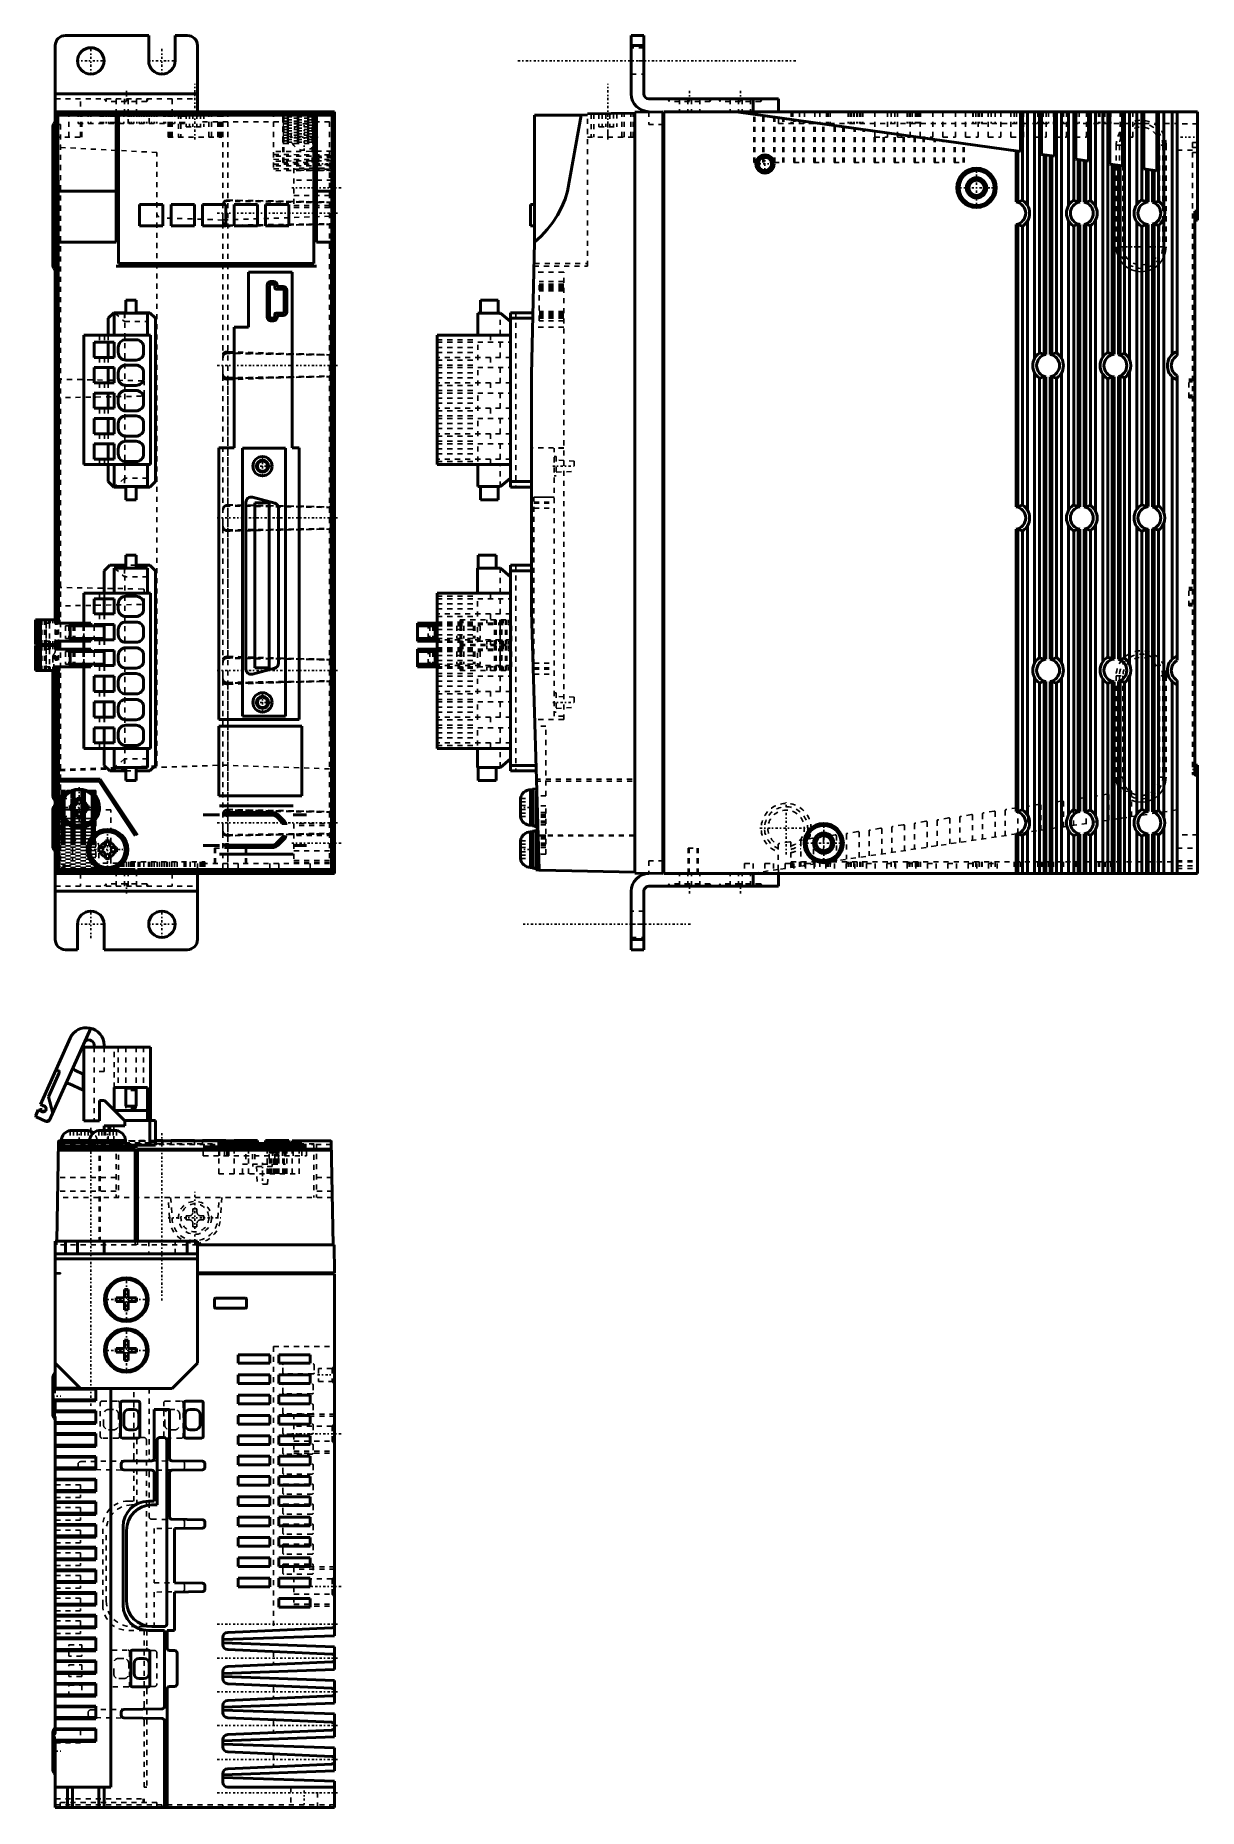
# Model space of a CAD drawing. Header units: millimetres. Extents: x 0 to 229, y 0 to 349.
import ezdxf

# ---------------------------------------------------------------- set-up
doc = ezdxf.new("R2010")
doc.units = ezdxf.units.MM
doc.linetypes.add('Center', pattern=[1.5, 0.45, -0.5, 0.05, -0.5])
doc.linetypes.add('Dashed', pattern=[2, 1, -1])
for name, color, linetype, lineweight in [('AM_4', 7, 'Continuous', 50), ('AM_6', 2, 'Continuous', 35), ('AM_7', 7, 'Center', 25), ('AM_9', 6, 'Dashed', 25)]:
    doc.layers.add(name, color=color, linetype=linetype, lineweight=lineweight)

# ---------------------------------------------------------------- blocks, each defined once
blk = doc.blocks.new('2_MBDLN25SE_5_in_MBDLN25SE_1100')
at = {"layer": 'AM_4'}
for p, q in [((0.99, 138.44), (6.8, 151.46)), ((10.88, 153.43), (2.74, 135.35)), ((11.5, 149.7), (11.5, 150.13)), ((9.5, 149.7), (22.65, 149.7)), ((9.5, 149.7), (9.5, 135.2)), ((13.5, 150.1), (13.5, 149.7)), ((22.65, 149.7), (22.65, 135.26)), ((4.63, 144.64), (2.54, 139.93)), ((4.36, 145.15), (4.46, 145.1)), ((7.71, 145.17), (9.39, 144.42)), ((9.39, 144.42), (9.39, 141.24)), ((2.54, 139.93), (3.36, 136.71)), ((9.39, 141.24), (6.52, 142.53)), ((15.5, 141.76), (15.5, 137.3)), ((22.05, 141.76), (15.5, 141.76)), ((17.77, 141.6), (17.77, 138.1)), ((19.77, 141.6), (17.77, 141.6)), ((19.77, 141.6), (19.77, 138.1)), ((22.05, 141.76), (22.05, 135.26)), ((0.02, 136.24), (0.51, 137.34)), ((0.51, 137.34), (1.23, 137.01)), ((1.73, 138.11), (0.99, 138.44)), ((12.59, 139.2), (12.59, 135.2)), ((13.59, 139.2), (12.59, 139.2)), ((17.59, 135.2), (13.59, 139.2)), ((22.05, 137.26), (15.53, 137.26)), ((19.77, 138.1), (17.77, 138.1)), ((2.08, 135.1), (0.12, 135.98)), ((7.12, 133.3), (6.82, 133.28)), ((8.17, 133.3), (7.12, 133.3)), ((10.01, 133.3), (8.97, 133.3)), ((9.5, 135.2), (12.59, 135.2)), ((10.32, 133.28), (10.01, 133.3)), ((12.72, 133.3), (12.42, 133.28)), ((13.77, 133.3), (12.72, 133.3)), ((13.52, 134.2), (17.59, 134.2)), ((13.52, 134.2), (13.52, 133.3)), ((15.61, 133.3), (14.57, 133.3)), ((14.62, 134.2), (14.62, 133.3)), ((15.92, 133.28), (15.61, 133.3)), ((17.53, 135.26), (23.62, 135.26)), ((17.59, 134.2), (17.59, 135.2)), ((22.52, 135.26), (22.52, 130.38)), ((23.62, 135.26), (23.62, 130.42)), ((4.17, 111.5), (4.52, 131.1)), ((19.63, 129.65), (4.49, 129.65)), ((19.63, 129.45), (4.49, 129.45)), ((4.95, 130.33), (4.5, 130.33)), ((4.5, 130.32), (4.95, 130.32)), ((4.57, 130.25), (4.57, 130.14)), ((18.17, 130.25), (4.57, 130.25)), ((5.07, 131.26), (4.59, 131.26)), ((4.95, 130.95), (4.95, 130.25)), ((17.79, 130.95), (4.95, 130.95)), ((5.07, 131.3), (5.07, 130.95)), ((17.67, 131.3), (5.07, 131.3)), ((10.17, 130.25), (10.17, 129.81)), ((10.55, 130.95), (10.55, 130.25)), ((10.67, 131.3), (10.67, 130.95)), ((17.13, 129.7), (11.21, 129.7)), ((17.67, 130.95), (17.67, 131.3)), ((17.79, 130.25), (17.79, 130.95)), ((17.79, 130.38), (22.52, 130.38)), ((18.17, 129.81), (18.17, 130.25)), ((20.03, 129.93), (18.17, 130.04)), ((18.17, 130.01), (19.63, 129.92)), ((19.63, 129.65), (19.63, 111.5)), ((20.03, 111.5), (20.03, 129.65)), ((58.24, 129.65), (20.03, 129.65)), ((58.24, 129.45), (20.03, 129.45)), ((22.52, 130.38), (23.62, 130.42)), ((23.62, 131.3), (25.07, 131.3)), ((36.09, 131.26), (23.62, 131.26)), ((25.07, 131.26), (25.07, 131.3)), ((26.67, 131.26), (26.67, 131.3)), ((26.67, 131.3), (31.27, 131.3)), ((31.27, 131.26), (31.27, 131.3)), ((32.87, 131.3), (37.47, 131.3)), ((32.87, 131.26), (32.87, 131.3)), ((33.02, 130.08), (36.22, 130.08)), ((36.22, 129.85), (33.02, 129.85)), ((36.05, 130.22), (36.05, 130.64)), ((36.05, 130.64), (52.44, 130.64)), ((52.44, 130.22), (36.05, 130.22)), ((36.09, 130.68), (36.09, 131.26)), ((36.09, 131.24), (39.12, 131.24)), ((51.89, 130.68), (36.09, 130.68)), ((36.22, 130.15), (50.72, 130.15)), ((36.22, 129.85), (36.22, 130.08)), ((50.72, 129.78), (36.22, 129.78)), ((37.17, 129.78), (37.17, 129.86)), ((37.47, 131.24), (37.47, 131.3)), ((37.97, 130.1), (46.69, 130.1)), ((37.97, 129.78), (37.97, 129.83)), ((46.69, 129.83), (37.97, 129.83)), ((38.07, 129.85), (38.07, 130.08)), ((38.07, 130.08), (46.7, 130.08)), ((46.64, 129.85), (38.07, 129.85)), ((39.07, 131.24), (39.07, 131.3)), ((39.07, 131.3), (43.67, 131.3)), ((39.12, 130.68), (39.12, 131.24)), ((39.12, 130.95), (41.92, 130.95)), ((41.92, 130.68), (41.92, 130.95)), ((41.92, 130.71), (50.54, 130.71)), ((43.67, 130.71), (43.67, 131.3)), ((45.27, 130.71), (45.27, 131.3)), ((45.27, 131.3), (49.87, 131.3)), ((46.69, 129.78), (46.69, 129.83)), ((46.7, 129.85), (46.7, 130.08)), ((48.61, 129.91), (47.35, 129.86)), ((47.41, 129.86), (47.41, 130.07)), ((47.41, 130.07), (48.61, 130.02)), ((47.68, 130.08), (48.99, 130.03)), ((48.99, 129.9), (47.68, 129.85)), ((47.68, 129.78), (47.68, 129.85)), ((48.61, 129.91), (48.61, 130.02)), ((48.99, 129.78), (48.99, 129.9)), ((49.27, 129.78), (49.27, 129.93)), ((49.87, 130.71), (49.87, 131.3)), ((50.54, 130.68), (50.54, 131.24)), ((50.54, 131.24), (51.89, 131.24)), ((50.72, 129.85), (50.72, 130.08)), ((50.72, 130.08), (53.32, 130.08)), ((53.32, 129.85), (50.72, 129.85)), ((58.14, 131.26), (51.89, 131.26)), ((51.89, 131.26), (51.89, 130.68)), ((52.44, 130.64), (52.44, 130.22)), ((58.22, 131.1), (58.57, 110.8)), ((3.87, 82.55), (3.87, 111.5)), ((31.87, 111.5), (3.87, 111.5)), ((3.87, 109), (31.87, 109)), ((5.87, 109), (5.87, 111.5)), ((8.27, 109), (8.27, 111.5)), ((13.47, 111.5), (13.47, 109)), ((29.87, 109), (29.87, 111.5)), ((31.87, 87.5), (31.87, 111.5)), ((58.77, 110.8), (31.87, 110.8)), ((58.77, 110.8), (58.87, 105.3)), ((3.87, 108), (31.87, 108)), ((58.87, 105.3), (31.87, 105.3)), ((58.87, 105.1), (31.87, 105.1)), ((57.87, 105.3), (57.87, 105.1)), ((58.87, 105.1), (58.87, 33.83)), ((18.22, 102), (17.52, 102)), ((17.52, 102), (17.52, 100.35)), ((18.22, 100.35), (18.22, 102)), ((15.87, 100.35), (15.87, 99.65)), ((17.52, 100.35), (15.87, 100.35)), ((15.87, 99.65), (17.52, 99.65)), ((17.52, 99.65), (17.52, 98)), ((17.52, 98), (18.22, 98)), ((19.87, 100.35), (18.22, 100.35)), ((18.22, 99.65), (19.87, 99.65)), ((18.22, 98), (18.22, 99.65)), ((19.87, 99.65), (19.87, 100.35)), ((35.2, 100.1), (35.2, 98.5)), ((41.33, 100.3), (35.4, 100.3)), ((35.4, 98.3), (41.33, 98.3)), ((41.53, 98.5), (41.53, 100.1)), ((17.52, 92), (17.52, 90.35)), ((18.22, 92), (17.52, 92)), ((18.22, 90.35), (18.22, 92)), ((8.87, 82.5), (3.87, 87.5)), ((15.87, 90.35), (15.87, 89.65)), ((17.52, 90.35), (15.87, 90.35)), ((15.87, 89.65), (17.52, 89.65)), ((17.52, 89.65), (17.52, 88)), ((17.52, 88), (18.22, 88)), ((19.87, 90.35), (18.22, 90.35)), ((18.22, 89.65), (19.87, 89.65)), ((18.22, 88), (18.22, 89.65)), ((19.87, 89.65), (19.87, 90.35)), ((31.87, 87.5), (26.87, 82.5)), ((39.89, 87.46), (39.89, 89.16)), ((39.89, 89.16), (46.09, 89.16)), ((46.09, 87.46), (39.89, 87.46)), ((46.09, 89.16), (46.09, 87.46)), ((47.86, 87.46), (47.86, 89.16)), ((47.86, 89.16), (54.06, 89.16)), ((54.06, 87.46), (47.86, 87.46)), ((54.06, 89.16), (54.06, 87.46)), ((3.37, 84.59), (3.37, 77.41)), ((3.62, 85.25), (3.62, 82.55)), ((39.89, 83.46), (39.89, 85.16)), ((39.89, 85.16), (46.09, 85.16)), ((46.09, 85.16), (46.09, 83.46)), ((47.86, 83.46), (47.86, 85.16)), ((47.86, 85.16), (54.06, 85.16)), ((54.06, 85.16), (54.06, 83.46)), ((3.37, 82.55), (8.82, 82.55)), ((11.87, 82.38), (3.37, 82.38)), ((26.87, 82.5), (8.87, 82.5)), ((11.87, 80.05), (11.87, 82.5)), ((14.84, 82.5), (14.84, 4)), ((46.09, 83.46), (39.89, 83.46)), ((39.89, 79.46), (39.89, 81.16)), ((39.89, 81.16), (46.09, 81.16)), ((46.09, 81.16), (46.09, 79.46)), ((54.06, 83.46), (47.86, 83.46)), ((47.86, 79.46), (47.86, 81.16)), ((47.86, 81.16), (54.06, 81.16)), ((54.06, 81.16), (54.06, 79.46)), ((11.87, 80.28), (3.37, 80.28)), ((11.87, 80.05), (3.37, 80.05)), ((3.41, 78.08), (11.87, 78.08)), ((11.87, 77.91), (3.41, 77.91)), ((3.62, 80.05), (3.62, 78.08)), ((3.62, 77.39), (3.62, 76.75)), ((3.87, 78.08), (3.87, 80.05)), ((11.87, 75.58), (11.87, 78.08)), ((16.74, 79.7), (16.74, 73.04)), ((20.21, 80), (17.04, 80)), ((17.38, 77.37), (17.38, 75.37)), ((19.34, 78.37), (18.38, 78.37)), ((20.34, 75.37), (20.34, 77.37)), ((20.51, 73.04), (20.51, 79.7)), ((23.36, 78.37), (23.36, 68.77)), ((26.34, 78.37), (23.36, 78.37)), ((26.34, 68.67), (26.34, 78.37)), ((29.25, 79.7), (29.25, 73.04)), ((29.42, 77.37), (29.42, 75.37)), ((32.72, 80), (29.55, 80)), ((31.38, 78.37), (30.42, 78.37)), ((32.38, 75.37), (32.38, 77.37)), ((33.02, 73.04), (33.02, 79.7)), ((46.09, 79.46), (39.89, 79.46)), ((39.89, 75.46), (39.89, 77.16)), ((39.89, 77.16), (46.09, 77.16)), ((46.09, 77.16), (46.09, 75.46)), ((54.06, 79.46), (47.86, 79.46)), ((47.86, 75.46), (47.86, 77.16)), ((47.86, 77.16), (54.06, 77.16)), ((54.06, 77.16), (54.06, 75.46)), ((3.87, 15.02), (3.87, 76.56)), ((11.87, 75.81), (3.87, 75.81)), ((11.87, 75.58), (3.87, 75.58)), ((3.87, 73.61), (11.87, 73.61)), ((11.87, 73.44), (3.87, 73.44)), ((11.87, 71.11), (11.87, 73.61)), ((18.38, 74.37), (19.34, 74.37)), ((30.42, 74.37), (31.38, 74.37)), ((46.09, 75.46), (39.89, 75.46)), ((54.06, 75.46), (47.86, 75.46)), ((11.87, 71.34), (3.87, 71.34)), ((11.87, 71.11), (3.87, 71.11)), ((17.04, 72.74), (20.21, 72.74)), ((23.91, 72.33), (23.91, 59.57)), ((25.33, 72.83), (24.41, 72.83)), ((25.83, 36.11), (25.83, 72.33)), ((29.55, 72.74), (32.72, 72.74)), ((39.89, 71.46), (39.89, 73.16)), ((39.89, 73.16), (46.09, 73.16)), ((46.09, 71.46), (39.89, 71.46)), ((46.09, 73.16), (46.09, 71.46)), ((47.86, 71.46), (47.86, 73.16)), ((47.86, 73.16), (54.06, 73.16)), ((54.06, 71.46), (47.86, 71.46)), ((54.06, 73.16), (54.06, 71.46)), ((3.87, 69.14), (11.87, 69.14)), ((11.87, 68.97), (3.87, 68.97)), ((11.87, 66.87), (3.87, 66.87)), ((11.87, 66.64), (3.87, 66.64)), ((11.87, 66.64), (11.87, 69.14)), ((16.86, 67.68), (16.86, 67)), ((22.86, 68.27), (17.35, 68.18)), ((17.35, 66.5), (22.86, 66.41)), ((32.83, 68.17), (26.82, 68.27)), ((26.82, 66.41), (32.83, 66.51)), ((33.33, 67.01), (33.33, 67.67)), ((39.89, 67.46), (39.89, 69.16)), ((39.89, 69.16), (46.09, 69.16)), ((46.09, 67.46), (39.89, 67.46)), ((46.09, 69.16), (46.09, 67.46)), ((47.86, 67.46), (47.86, 69.16)), ((47.86, 69.16), (54.06, 69.16)), ((54.06, 67.46), (47.86, 67.46)), ((54.06, 69.16), (54.06, 67.46)), ((3.87, 64.67), (11.87, 64.67)), ((11.87, 64.5), (3.87, 64.5)), ((11.87, 62.17), (11.87, 64.67)), ((23.36, 65.91), (23.36, 60.32)), ((26.34, 57.17), (26.34, 66.01)), ((39.89, 63.46), (39.89, 65.16)), ((39.89, 65.16), (46.09, 65.16)), ((46.09, 63.46), (39.89, 63.46)), ((46.09, 65.16), (46.09, 63.46)), ((47.86, 63.46), (47.86, 65.16)), ((47.86, 65.16), (54.06, 65.16)), ((54.06, 63.46), (47.86, 63.46)), ((54.06, 65.16), (54.06, 63.46)), ((11.87, 62.4), (3.87, 62.4)), ((11.87, 62.17), (3.87, 62.17)), ((3.87, 60.2), (11.87, 60.2)), ((11.87, 60.03), (3.87, 60.03)), ((11.87, 57.7), (11.87, 60.2)), ((23.36, 60.32), (22.21, 60.32)), ((23.91, 59.57), (22.9, 59.57)), ((39.89, 59.46), (39.89, 61.16)), ((39.89, 61.16), (46.09, 61.16)), ((46.09, 59.46), (39.89, 59.46)), ((46.09, 61.16), (46.09, 59.46)), ((47.86, 59.46), (47.86, 61.16)), ((47.86, 61.16), (54.06, 61.16)), ((54.06, 59.46), (47.86, 59.46)), ((54.06, 61.16), (54.06, 59.46)), ((11.87, 57.93), (3.87, 57.93)), ((11.87, 57.7), (3.87, 57.7)), ((32.83, 56.67), (26.82, 56.77)), ((33.33, 55.51), (33.33, 56.17)), ((39.89, 55.46), (39.89, 57.16)), ((39.89, 57.16), (46.09, 57.16)), ((46.09, 57.16), (46.09, 55.46)), ((47.86, 55.46), (47.86, 57.16)), ((47.86, 57.16), (54.06, 57.16)), ((54.06, 57.16), (54.06, 55.46)), ((3.87, 55.73), (11.87, 55.73)), ((11.87, 55.56), (3.87, 55.56)), ((11.87, 53.46), (3.87, 53.46)), ((11.87, 53.23), (3.87, 53.23)), ((11.87, 53.23), (11.87, 55.73)), ((17.21, 55.32), (17.21, 39.86)), ((17.9, 54.57), (17.9, 40.61)), ((27.34, 54.92), (32.83, 55.01)), ((27.34, 44.26), (27.34, 54.92)), ((46.09, 55.46), (39.89, 55.46)), ((39.89, 51.46), (39.89, 53.16)), ((39.89, 53.16), (46.09, 53.16)), ((46.09, 53.16), (46.09, 51.46)), ((54.06, 55.46), (47.86, 55.46)), ((47.86, 51.46), (47.86, 53.16)), ((47.86, 53.16), (54.06, 53.16)), ((54.06, 53.16), (54.06, 51.46)), ((3.87, 51.26), (11.87, 51.26)), ((11.87, 51.09), (3.87, 51.09)), ((11.87, 48.99), (3.87, 48.99)), ((11.87, 48.76), (11.87, 51.26)), ((46.09, 51.46), (39.89, 51.46)), ((39.89, 47.46), (39.89, 49.16)), ((39.89, 49.16), (46.09, 49.16)), ((46.09, 49.16), (46.09, 47.46)), ((54.06, 51.46), (47.86, 51.46)), ((47.86, 47.46), (47.86, 49.16)), ((47.86, 49.16), (54.06, 49.16)), ((54.06, 49.16), (54.06, 47.46)), ((11.87, 48.76), (3.87, 48.76)), ((3.87, 46.79), (11.87, 46.79)), ((11.87, 46.62), (3.87, 46.62)), ((11.87, 44.29), (11.87, 46.79)), ((46.09, 47.46), (39.89, 47.46)), ((54.06, 47.46), (47.86, 47.46)), ((11.87, 44.52), (3.87, 44.52)), ((11.87, 44.29), (3.87, 44.29)), ((3.87, 42.32), (11.87, 42.32)), ((11.87, 42.15), (3.87, 42.15)), ((11.87, 39.82), (11.87, 42.32)), ((32.83, 44.17), (27.34, 44.26)), ((27.34, 42.42), (32.83, 42.51)), ((27.34, 34.86), (27.34, 42.42)), ((33.33, 43.01), (33.33, 43.67)), ((39.89, 43.46), (39.89, 45.16)), ((39.89, 45.16), (46.09, 45.16)), ((46.09, 43.46), (39.89, 43.46)), ((46.09, 45.16), (46.09, 43.46)), ((47.86, 43.46), (47.86, 45.16)), ((47.86, 45.16), (54.06, 45.16)), ((54.06, 43.46), (47.86, 43.46)), ((54.06, 45.16), (54.06, 43.46)), ((11.87, 40.05), (3.87, 40.05)), ((11.87, 39.82), (3.87, 39.82)), ((47.86, 39.46), (47.86, 41.16)), ((47.86, 41.16), (54.06, 41.16)), ((54.06, 39.46), (47.86, 39.46)), ((54.06, 41.16), (54.06, 39.46)), ((3.87, 37.85), (11.87, 37.85)), ((11.87, 37.68), (3.87, 37.68)), ((11.87, 35.58), (3.87, 35.58)), ((11.87, 35.35), (3.87, 35.35)), ((11.87, 35.35), (11.87, 37.85)), ((22.9, 35.61), (25.33, 35.61)), ((37.82, 34.49), (58.3, 35.38)), ((3.87, 33.38), (11.87, 33.38)), ((11.87, 33.21), (3.87, 33.21)), ((11.87, 30.88), (11.87, 33.38)), ((22.21, 34.86), (25.36, 34.86)), ((25.36, 34.86), (25.36, 19.91)), ((25.87, 34.86), (27.34, 34.86)), ((25.87, 31.41), (25.87, 34.86)), ((36.87, 33.06), (58.87, 33.83)), ((36.87, 32.09), (36.87, 33.49)), ((58.87, 31.67), (36.87, 32.44)), ((58.87, 31.67), (58.87, 27.17)), ((11.87, 31.11), (3.87, 31.11)), ((11.87, 30.88), (3.87, 30.88)), ((3.87, 28.91), (11.87, 28.91)), ((11.87, 28.74), (3.87, 28.74)), ((11.87, 26.41), (11.87, 28.91)), ((18.74, 30.7), (18.74, 24.04)), ((22.21, 31), (19.04, 31)), ((19.38, 28.37), (19.38, 26.37)), ((21.34, 29.37), (20.38, 29.37)), ((22.34, 26.37), (22.34, 28.37)), ((22.51, 24.04), (22.51, 30.7)), ((27.37, 30.91), (26.37, 30.91)), ((27.87, 24.33), (27.87, 30.41)), ((58.3, 30.2), (37.82, 31.09)), ((37.82, 27.78), (58.3, 28.67)), ((11.87, 26.64), (3.87, 26.64)), ((11.87, 26.41), (3.87, 26.41)), ((3.87, 24.44), (11.87, 24.44)), ((11.87, 21.94), (11.87, 24.44)), ((20.38, 25.37), (21.34, 25.37)), ((36.87, 26.4), (58.87, 27.17)), ((36.87, 25.38), (36.87, 26.78)), ((58.87, 25.03), (36.87, 25.8)), ((58.87, 25.03), (58.87, 20.53)), ((11.87, 24.27), (3.87, 24.27)), ((11.87, 22.17), (3.87, 22.17)), ((11.87, 21.94), (3.87, 21.94)), ((19.04, 23.74), (22.21, 23.74)), ((25.87, 0), (25.87, 23.33)), ((26.37, 23.83), (27.37, 23.83)), ((58.3, 23.49), (37.82, 24.38)), ((37.82, 21.07), (58.3, 21.96)), ((3.87, 19.97), (11.87, 19.97)), ((11.87, 19.8), (3.87, 19.8)), ((11.87, 17.7), (3.87, 17.7)), ((11.87, 17.47), (3.87, 17.47)), ((11.87, 17.47), (11.87, 19.97)), ((16.86, 18.78), (16.86, 18.18)), ((24.86, 19.41), (17.35, 19.28)), ((17.35, 17.68), (24.86, 17.55)), ((36.87, 19.76), (58.87, 20.53)), ((36.87, 18.67), (36.87, 20.07)), ((58.87, 18.42), (36.87, 19.19)), ((58.3, 16.78), (37.82, 17.67)), ((58.87, 18.42), (58.87, 13.92)), ((3.37, 7.51), (3.37, 14.69)), ((3.62, 14.28), (3.62, 15.35)), ((3.87, 15.5), (11.87, 15.5)), ((11.87, 15.33), (3.87, 15.33)), ((11.87, 13), (11.87, 15.5)), ((25.36, 17.05), (25.36, 0)), ((37.82, 14.36), (58.3, 15.25)), ((11.87, 13.23), (3.37, 13.23)), ((3.37, 13), (11.87, 13)), ((3.62, 6.85), (3.62, 13)), ((3.87, 13), (3.87, 0)), ((36.87, 13.15), (58.87, 13.92)), ((36.87, 11.96), (36.87, 13.36)), ((58.87, 11.73), (36.87, 12.5)), ((58.3, 10.07), (37.82, 10.96)), ((58.87, 11.73), (58.87, 7.23)), ((36.87, 6.46), (58.87, 7.23)), ((37.82, 7.65), (58.3, 8.54)), ((14.84, 4), (3.87, 4)), ((6.27, 4), (6.27, 0)), ((7.27, 4), (7.27, 0)), ((12.47, 4), (12.47, 0)), ((13.47, 4), (13.47, 0)), ((36.87, 5), (36.87, 6.65)), ((58.87, 5.17), (36.87, 5.94)), ((58.87, 4), (37.87, 4)), ((58.87, 5.17), (58.87, 0)), ((58.87, 0), (3.87, 0))]:
    blk.add_line(p, q, dxfattribs=at)
for points in [[(8.97, 133.28), (8.57, 133.28), (8.17, 133.28)], [(14.57, 133.28), (14.17, 133.28), (13.77, 133.28)], [(4.6, 131.26), (4.59, 131.26), (4.55, 131.21), (4.52, 131.1)], [(4.57, 130.14), (4.58, 130.12), (4.69, 130.1), (4.91, 130.08), (5.24, 130.05), (5.65, 130.03), (6.16, 130.02), (6.73, 130), (7.35, 129.99), (8.01, 129.99), (8.68, 129.99), (9.35, 129.99), (10, 130), (10.17, 130)], [(10.17, 129.81), (10.22, 129.79), (10.39, 129.76), (10.67, 129.73), (10.91, 129.72), (11.21, 129.7)], [(17.13, 129.7), (17.53, 129.72), (17.85, 129.75), (18.06, 129.77), (18.16, 129.8), (18.17, 129.81)], [(37.17, 130.07), (37.21, 130.08), (37.34, 130.09), (37.54, 130.09), (37.79, 130.1), (37.97, 130.1)], [(37.97, 129.83), (37.7, 129.83), (37.47, 129.84), (37.29, 129.85), (37.19, 129.86), (37.17, 129.86)], [(37.67, 130.07), (37.69, 130.07), (37.75, 130.08), (37.85, 130.08), (37.98, 130.08), (38.07, 130.08)], [(38.07, 129.85), (37.93, 129.85), (37.82, 129.85), (37.73, 129.86), (37.68, 129.86), (37.67, 129.87)], [(47.35, 129.86), (47.08, 129.85), (46.76, 129.85), (46.64, 129.85)], [(46.69, 130.1), (47.15, 130.1), (47.56, 130.09), (47.68, 130.08)], [(47.68, 129.85), (47.29, 129.84), (46.84, 129.83), (46.69, 129.83)], [(46.7, 130.08), (47.03, 130.08), (47.32, 130.07), (47.41, 130.07)], [(48.61, 130.02), (48.71, 130.02), (48.76, 130.01), (48.77, 130.01)], [(48.77, 129.93), (48.74, 129.92), (48.65, 129.91), (48.61, 129.91)], [(48.99, 130.03), (49.17, 130.02), (49.26, 130.01), (49.27, 130.01)], [(49.27, 129.93), (49.21, 129.91), (49.06, 129.9), (48.99, 129.9)], [(58.22, 131.1), (58.22, 131.11), (58.21, 131.13), (58.19, 131.2), (58.14, 131.25), (58.13, 131.26)], [(3.41, 77.91), (3.4, 77.98), (3.39, 78.03), (3.4, 78.06), (3.4, 78.08), (3.41, 78.08)], [(3.62, 77.39), (3.5, 77.61), (3.42, 77.86), (3.41, 77.91)], [(3.62, 77.39), (3.82, 76.94), (3.87, 76.56)], [(3.37, 13.48), (3.39, 13.73), (3.52, 14.13), (3.62, 14.28)], [(3.87, 15.02), (3.86, 14.93), (3.83, 14.73), (3.76, 14.53), (3.62, 14.28)]]:
    blk.add_lwpolyline(points, dxfattribs=at)
for centre, radius in [((17.87, 100), 4.3), ((17.87, 100), 4), ((17.87, 90), 4.3), ((17.87, 90), 4)]:
    blk.add_circle(centre, radius, dxfattribs=at)
for centre, radius, start, end in [((10, 150.04), 3.5, 0.9732, 155.9948), ((10.5, 150.13), 1, 0, 155.755), ((4.22, 144.84), 0.34, 65.755, 155.9848), ((4.31, 144.78), 0.35, 335.9848, 65.755), ((7.92, 145.63), 0.5, 155.755, 245.755), ((6.32, 142.07), 0.5, 65.755, 155.755), ((0.2, 136.16), 0.2, 155.9848, 245.755), ((1.48, 137.56), 0.6, 245.7546, 65.7555), ((2.14, 135.95), 0.8, 245.755, 335.755), ((2.29, 135.55), 0.5, 245.755, 335.755), ((7.07, 131.3), 2, 97.1746, 180), ((10.07, 131.3), 2, 49.4584, 82.8324), ((12.67, 131.3), 2, 97.1746, 180), ((15.67, 131.3), 2, 0, 82.8324), ((35.4, 100.1), 0.2, 90, 180), ((35.4, 98.5), 0.2, 180, 270), ((41.33, 100.1), 0.2, 0, 90), ((41.33, 98.5), 0.2, 270, 0), ((4.37, 84.59), 1, 138.5904, 180), ((2.87, 85.91), 1, 318.5903, 359.9176), ((4.37, 77.41), 1, 180, 221.4096), ((17.04, 79.7), 0.3, 90, 180), ((18.38, 77.37), 1, 90, 180), ((19.34, 77.37), 1, 0, 90), ((20.21, 79.7), 0.3, 0, 90), ((29.55, 79.7), 0.3, 90, 180), ((30.42, 77.37), 1, 90, 180), ((31.38, 77.37), 1, 0, 90), ((32.72, 79.7), 0.3, 0, 90), ((2.87, 76.09), 1, 0.0824, 41.4097), ((18.38, 75.37), 1, 180, 270), ((19.34, 75.37), 1, 270, 0), ((30.42, 75.37), 1, 180, 270), ((31.38, 75.37), 1, 270, 0), ((17.04, 73.04), 0.3, 180, 270), ((20.21, 73.04), 0.3, 270, 0), ((24.41, 72.33), 0.5, 90, 180), ((25.33, 72.33), 0.5, 0, 90), ((29.55, 73.04), 0.3, 180, 270), ((32.72, 73.04), 0.3, 270, 0), ((17.36, 67.68), 0.5, 91, 180), ((17.36, 67), 0.5, 180, 269), ((22.86, 68.77), 0.5, 271, 0), ((22.86, 65.91), 0.5, 0, 89), ((26.83, 68.77), 0.5, 191.4783, 269), ((26.83, 65.91), 0.5, 91, 168.5217), ((32.83, 67.67), 0.5, 0, 89), ((32.83, 67.01), 0.5, 271, 0), ((22.21, 55.32), 5, 90, 180), ((22.9, 54.57), 5, 90, 180), ((26.83, 57.27), 0.5, 191.4783, 269), ((32.83, 56.17), 0.5, 0, 89), ((32.83, 55.51), 0.5, 271, 0), ((32.83, 43.67), 0.5, 0, 89), ((32.83, 43.01), 0.5, 271, 0), ((22.21, 39.86), 5, 180, 270), ((22.9, 40.61), 5, 180, 270), ((25.33, 36.11), 0.5, 270, 0), ((58.27, 36.08), 0.7, 272.5, 328.9973), ((37.87, 33.49), 1, 92.5, 180), ((37.87, 32.09), 1, 180, 267.5), ((19.04, 30.7), 0.3, 90, 180), ((20.38, 28.37), 1, 90, 180), ((21.34, 28.37), 1, 0, 90), ((22.21, 30.7), 0.3, 0, 90), ((26.37, 31.41), 0.5, 180, 270), ((27.37, 30.41), 0.5, 0, 90), ((58.27, 29.5), 0.7, 31.0027, 87.5), ((58.27, 29.37), 0.7, 272.5, 328.9973), ((20.38, 26.37), 1, 180, 270), ((21.34, 26.37), 1, 270, 0), ((37.87, 26.78), 1, 92.5, 180), ((37.87, 25.38), 1, 180, 267.5), ((19.04, 24.04), 0.3, 180, 270), ((22.21, 24.04), 0.3, 270, 0), ((26.37, 23.33), 0.5, 90, 180), ((27.37, 24.33), 0.5, 270, 0), ((37.87, 20.07), 1, 92.5, 180), ((58.27, 22.79), 0.7, 31.0027, 87.5), ((58.27, 22.66), 0.7, 272.5, 328.9973), ((17.36, 18.78), 0.5, 91, 180), ((17.36, 18.18), 0.5, 180, 269), ((24.86, 19.91), 0.5, 271, 0), ((24.86, 17.05), 0.5, 0, 89), ((37.87, 18.67), 1, 180, 267.5), ((4.37, 14.69), 1, 138.5904, 180), ((2.87, 16.01), 1, 318.5903, 0), ((37.87, 13.36), 1, 92.5, 180), ((58.27, 16.08), 0.7, 31.0027, 87.5), ((58.27, 15.95), 0.7, 272.5, 328.9973), ((37.87, 11.96), 1, 180, 267.5), ((4.37, 7.51), 1, 180, 221.4096), ((37.87, 6.65), 1, 92.5, 180), ((58.27, 9.37), 0.7, 31.0027, 87.5), ((58.27, 9.24), 0.7, 272.5, 328.9973), ((2.87, 6.19), 1, 0, 41.4097), ((37.87, 5), 1, 180, 270)]:
    blk.add_arc(centre, radius, start, end, dxfattribs=at)
at = {"layer": 'AM_7'}
for p, q in [((0.85, 137.56), (2.11, 137.56)), ((1.48, 136.93), (1.48, 138.19)), ((8.57, 133.48), (8.57, 129.52)), ((10.87, 133.8), (10.87, 78.8)), ((14.17, 133.48), (14.17, 129.52)), ((24.87, 132.8), (24.87, 99.8)), ((44.67, 126.94), (44.67, 122.54)), ((31.37, 110.85), (31.37, 121.35)), ((26.12, 116.1), (36.62, 116.1)), ((17.87, 95.49), (17.87, 104.52)), ((13.35, 100), (22.38, 100)), ((17.87, 85.49), (17.87, 94.52)), ((13.35, 90), (22.38, 90)), ((55.51, 85.16), (59.03, 85.16)), ((3.29, 81), (4.94, 81)), ((50.42, 73.6), (60.32, 73.6)), ((50.42, 43.5), (60.32, 43.5)), ((35.77, 36.08), (59.97, 36.08)), ((35.77, 29.42), (59.97, 29.42)), ((35.77, 22.78), (59.97, 22.78)), ((35.77, 16.17), (59.97, 16.17)), ((3.29, 11.1), (4.94, 11.1)), ((35.77, 9.48), (59.97, 9.48)), ((52.87, -0.2), (52.87, 4.2)), ((35.77, 2.92), (59.97, 2.92))]:
    blk.add_line(p, q, dxfattribs=at)
at = {"layer": 'AM_9'}
for p, q in [((11.5, 149.7), (11.5, 135.2)), ((13.5, 149.7), (13.5, 144.89)), ((15.5, 141.76), (15.5, 149.7)), ((16.27, 149.7), (16.27, 141.7)), ((17.77, 149.7), (17.77, 141.7)), ((19.77, 149.7), (19.77, 141.7)), ((21.27, 149.7), (21.27, 141.7)), ((13.5, 144.89), (11.5, 144.89)), ((22.05, 141.7), (15.5, 141.7)), ((19.77, 141.2), (17.77, 141.2)), ((22.05, 137.2), (15.59, 137.2)), ((17.77, 138.1), (17.77, 137.7)), ((19.77, 137.7), (17.77, 137.7)), ((19.77, 138.1), (19.77, 137.7)), ((6.82, 133.28), (6.82, 131.3)), ((7.47, 133.3), (7.47, 131.3)), ((8.17, 133.28), (8.17, 131.3)), ((8.97, 133.3), (8.97, 131.3)), ((9.67, 133.3), (9.67, 131.3)), ((10.32, 133.28), (10.32, 131.3)), ((12.42, 133.28), (12.42, 131.3)), ((13.07, 133.3), (13.07, 131.3)), ((13.52, 133.3), (13.52, 130.42)), ((13.77, 133.28), (13.77, 131.3)), ((14.27, 134.2), (14.27, 130.91)), ((14.57, 133.3), (14.57, 131.3)), ((14.62, 133.3), (14.62, 130.38)), ((15.27, 133.3), (15.27, 131.3)), ((15.37, 134.2), (15.37, 130.89)), ((15.92, 133.28), (15.92, 131.3)), ((15.83, 130.54), (4.51, 130.54)), ((12.73, 130.33), (4.95, 130.33)), ((4.95, 130.32), (12.51, 130.32)), ((23.62, 131.26), (5.07, 131.26)), ((12.07, 130.95), (12.07, 131.3)), ((12.19, 130.25), (12.19, 130.95)), ((12.51, 130.32), (12.51, 110.8)), ((12.51, 130.32), (18.17, 130.01)), ((12.57, 130.14), (12.57, 130.25)), ((12.73, 130.33), (12.73, 110.8)), ((18.17, 130.04), (12.73, 130.33)), ((23.62, 131.19), (13.52, 131.19)), ((13.52, 130.42), (14.62, 130.38)), ((14.27, 131.26), (23.62, 131.26)), ((15.37, 130.89), (14.27, 130.91)), ((14.62, 130.38), (17.79, 130.38)), ((22.52, 130.89), (15.37, 130.89)), ((15.83, 130.68), (15.83, 120.1)), ((15.83, 130.68), (55.3, 130.68)), ((16.33, 130.53), (54.8, 130.53)), ((16.33, 130.53), (16.33, 120.1)), ((20.47, 131.3), (23.62, 131.3)), ((20.47, 130.53), (20.47, 131.3)), ((23.62, 130.91), (22.52, 130.89)), ((25.07, 130.53), (25.07, 131.26)), ((26.67, 130.53), (26.67, 131.26)), ((31.27, 130.53), (31.27, 131.26)), ((32.87, 130.53), (32.87, 131.26)), ((33.02, 128.3), (33.02, 129.85)), ((36.05, 128.3), (36.05, 130.22)), ((36.09, 124.79), (36.09, 130.68)), ((36.22, 128.3), (36.22, 129.78)), ((37.17, 128.3), (37.17, 129.78)), ((37.47, 130.53), (37.47, 131.24)), ((37.67, 128.3), (37.67, 129.87)), ((37.97, 129.83), (37.97, 130.1)), ((37.97, 128.3), (37.97, 129.78)), ((38.07, 128.3), (38.07, 129.85)), ((39.07, 130.53), (39.07, 131.24)), ((39.12, 124.79), (39.12, 130.68)), ((41.42, 130.64), (47.82, 130.64)), ((41.42, 130.64), (41.42, 126.64)), ((41.92, 124.79), (41.92, 130.68)), ((42.68, 130.64), (42.68, 126.64)), ((43.17, 130.64), (43.17, 126.64)), ((43.67, 130.53), (43.67, 130.71)), ((45.27, 130.53), (45.27, 130.71)), ((45.57, 124.79), (45.57, 129.64)), ((45.57, 129.64), (49.47, 129.64)), ((45.97, 130.64), (45.97, 126.64)), ((46.07, 124.79), (46.07, 129.64)), ((46.27, 124.79), (46.27, 129.64)), ((46.37, 124.79), (46.37, 129.64)), ((46.64, 128.3), (46.64, 129.85)), ((46.69, 129.83), (46.69, 130.1)), ((46.69, 128.3), (46.69, 129.78)), ((46.7, 128.3), (46.7, 129.85)), ((46.77, 124.79), (46.77, 129.64)), ((46.87, 124.79), (46.87, 129.64)), ((47.07, 124.79), (47.07, 129.64)), ((47.08, 130.64), (47.08, 126.64)), ((47.35, 128.3), (47.35, 129.86)), ((47.37, 124.79), (47.37, 129.64)), ((47.41, 128.3), (47.41, 129.86)), ((47.57, 124.79), (47.57, 129.64)), ((47.68, 129.85), (47.68, 130.08)), ((47.68, 128.3), (47.68, 129.78)), ((47.82, 130.64), (47.82, 126.64)), ((47.87, 124.79), (47.87, 129.64)), ((48.61, 128.3), (48.61, 129.91)), ((48.67, 124.79), (48.67, 129.64)), ((48.77, 124.79), (48.77, 129.93)), ((48.97, 124.79), (48.97, 129.64)), ((48.99, 129.9), (48.99, 130.03)), ((48.99, 128.3), (48.99, 129.78)), ((49.27, 128.3), (49.27, 129.78)), ((49.47, 124.79), (49.47, 129.64)), ((49.87, 130.53), (49.87, 130.71)), ((50.54, 124.79), (50.54, 130.68)), ((50.72, 128.3), (50.72, 129.78)), ((51.89, 124.79), (51.89, 130.68)), ((52.44, 128.3), (52.44, 130.22)), ((53.32, 128.3), (53.32, 129.85)), ((54.8, 130.53), (54.8, 120.1)), ((55.3, 130.68), (55.3, 120.1)), ((58.23, 130.54), (55.3, 130.54)), ((33.02, 128.3), (53.32, 128.3)), ((40.72, 124.79), (40.72, 126.64)), ((40.72, 126.64), (49.22, 126.64)), ((42.77, 126.64), (42.77, 126.24)), ((46.57, 126.24), (42.77, 126.24)), ((43.47, 126.24), (43.67, 122.74)), ((45.67, 122.74), (45.87, 126.24)), ((46.57, 126.24), (46.57, 126.64)), ((49.22, 124.79), (49.22, 126.64)), ((15.83, 124.01), (4.39, 124.01)), ((36.09, 124.79), (51.89, 124.79)), ((45.67, 122.74), (43.67, 122.74)), ((58.34, 124.01), (55.3, 124.01)), ((58.41, 120.1), (4.32, 120.1)), ((15.83, 121.37), (4.35, 121.37)), ((26.37, 116.1), (26.09, 120.1)), ((26.59, 120.1), (26.87, 116.12)), ((35.87, 116.12), (36.14, 120.1)), ((36.65, 120.1), (36.37, 116.1)), ((58.39, 121.37), (55.3, 121.37)), ((29.62, 115.7), (29.62, 116.5)), ((29.62, 116.5), (30.27, 116.5)), ((30.27, 115.7), (29.62, 115.7)), ((30.97, 117.85), (31.77, 117.85)), ((30.97, 117.2), (30.97, 117.85)), ((31.77, 117.85), (31.77, 117.2)), ((32.47, 116.5), (33.12, 116.5)), ((33.12, 115.7), (32.47, 115.7)), ((33.12, 116.5), (33.12, 115.7)), ((30.97, 114.35), (30.97, 115)), ((31.77, 114.35), (30.97, 114.35)), ((31.77, 115), (31.77, 114.35)), ((3.87, 105.3), (3.96, 110.8)), ((31.87, 110.8), (3.96, 110.8)), ((4.16, 110.8), (4.17, 111.5)), ((19.63, 111.5), (19.63, 110.8)), ((20.03, 110.8), (20.03, 111.5)), ((22.27, 111.5), (22.27, 109)), ((27.47, 109), (27.47, 111.5)), ((3.87, 105.3), (4.87, 105.3)), ((4.87, 105.1), (3.87, 105.1)), ((4.87, 105.1), (4.87, 105.3)), ((46.87, 90.75), (58.87, 90.75)), ((46.87, 90.75), (46.87, 34.88)), ((48.87, 87.33), (54.64, 87.33)), ((48.67, 85.56), (48.67, 87.13)), ((54.64, 85.36), (48.87, 85.36)), ((54.84, 87.13), (54.84, 85.56)), ((58.37, 86.46), (55.67, 86.46)), ((55.67, 86.46), (55.67, 83.86)), ((55.67, 83.86), (58.37, 83.86)), ((58.87, 86.96), (58.37, 86.46)), ((58.37, 86.46), (58.37, 83.86)), ((58.37, 83.86), (58.87, 83.36)), ((3.62, 80.05), (3.62, 82.55)), ((3.87, 82.55), (3.87, 80.05)), ((11.87, 82.55), (8.82, 82.55)), ((11.87, 82.55), (11.87, 82.5)), ((19.37, 68.77), (19.37, 82.5)), ((22.35, 82.5), (22.35, 68.67)), ((48.67, 81.62), (48.67, 83.19)), ((48.87, 83.39), (54.44, 83.39)), ((54.44, 81.42), (48.87, 81.42)), ((54.64, 83.19), (54.64, 81.62)), ((3.62, 77.39), (3.62, 78.08)), ((3.87, 78.08), (3.87, 76.56)), ((12.74, 73.04), (12.74, 79.7)), ((13.04, 80), (16.21, 80)), ((13.38, 75.37), (13.38, 77.37)), ((14.38, 78.37), (15.34, 78.37)), ((16.34, 77.37), (16.34, 75.37)), ((16.51, 79.7), (16.51, 73.04)), ((25.25, 73.04), (25.25, 79.7)), ((25.42, 75.37), (25.42, 77.37)), ((25.55, 80), (28.72, 80)), ((26.42, 78.37), (27.38, 78.37)), ((28.38, 77.37), (28.38, 75.37)), ((29.02, 79.7), (29.02, 73.04)), ((48.67, 77.68), (48.67, 79.25)), ((48.87, 79.45), (54.44, 79.45)), ((54.44, 77.48), (48.87, 77.48)), ((58.87, 77.47), (50.87, 77.47)), ((50.87, 77.47), (50.87, 69.74)), ((58.87, 77.05), (50.87, 77.05)), ((54.64, 79.25), (54.64, 77.68)), ((15.34, 74.37), (14.38, 74.37)), ((27.38, 74.37), (26.42, 74.37)), ((48.67, 73.74), (48.67, 75.31)), ((48.87, 75.51), (54.44, 75.51)), ((54.44, 73.54), (48.87, 73.54)), ((58.37, 75.1), (50.87, 75.1)), ((54.64, 75.31), (54.64, 73.74)), ((58.87, 75.6), (58.37, 75.1)), ((58.37, 75.1), (58.37, 72.1)), ((16.21, 72.74), (13.04, 72.74)), ((19.92, 59.57), (19.92, 72.33)), ((20.42, 72.83), (21.34, 72.83)), ((21.84, 72.33), (21.84, 36.11)), ((28.72, 72.74), (25.55, 72.74)), ((48.67, 69.8), (48.67, 71.37)), ((48.87, 71.57), (54.44, 71.57)), ((50.87, 72.1), (58.37, 72.1)), ((50.87, 70.15), (58.87, 70.15)), ((54.64, 71.37), (54.64, 69.8)), ((58.37, 72.1), (58.87, 71.6)), ((8.37, 67.08), (8.37, 67.6)), ((8.86, 68.1), (18.87, 68.27)), ((18.87, 66.41), (8.86, 66.58)), ((22.83, 68.27), (28.84, 68.17)), ((28.84, 66.51), (22.83, 66.41)), ((29.34, 67.67), (29.34, 67.01)), ((48.67, 65.86), (48.67, 67.43)), ((54.44, 69.6), (48.87, 69.6)), ((48.87, 67.63), (54.44, 67.63)), ((50.87, 69.74), (58.87, 69.74)), ((54.64, 67.43), (54.64, 65.86)), ((3.87, 63.55), (8.87, 63.55)), ((8.87, 63.55), (8.87, 61.05)), ((19.37, 60.32), (19.37, 65.91)), ((22.35, 66.01), (22.35, 57.17)), ((48.67, 61.92), (48.67, 63.49)), ((54.44, 65.66), (48.87, 65.66)), ((48.87, 63.69), (54.44, 63.69)), ((54.64, 63.49), (54.64, 61.92)), ((8.87, 61.05), (3.87, 61.05)), ((18.22, 60.32), (19.37, 60.32)), ((18.91, 59.57), (19.92, 59.57)), ((48.67, 57.98), (48.67, 59.55)), ((54.44, 61.72), (48.87, 61.72)), ((48.87, 59.75), (54.44, 59.75)), ((54.64, 59.55), (54.64, 57.98)), ((3.87, 59.08), (8.87, 59.08)), ((8.87, 56.58), (3.87, 56.58)), ((8.87, 59.08), (8.87, 56.58)), ((22.83, 56.77), (28.84, 56.67)), ((29.34, 56.17), (29.34, 55.51)), ((54.44, 57.78), (48.87, 57.78)), ((3.87, 54.61), (8.87, 54.61)), ((8.87, 54.61), (8.87, 52.11)), ((13.22, 39.86), (13.22, 55.32)), ((13.91, 40.61), (13.91, 54.57)), ((28.84, 55.01), (23.35, 54.92)), ((23.35, 54.92), (23.35, 44.26)), ((48.67, 54.04), (48.67, 55.61)), ((48.87, 55.81), (54.44, 55.81)), ((54.44, 53.84), (48.87, 53.84)), ((54.64, 55.61), (54.64, 54.04)), ((8.87, 52.11), (3.87, 52.11)), ((3.87, 50.14), (8.87, 50.14)), ((8.87, 50.14), (8.87, 47.64)), ((48.67, 50.1), (48.67, 51.67)), ((48.87, 51.87), (54.44, 51.87)), ((54.44, 49.9), (48.87, 49.9)), ((54.64, 51.67), (54.64, 50.1)), ((8.87, 47.64), (3.87, 47.64)), ((3.87, 45.67), (8.87, 45.67)), ((8.87, 45.67), (8.87, 43.17)), ((48.67, 46.16), (48.67, 47.73)), ((48.87, 47.93), (54.44, 47.93)), ((54.44, 45.96), (48.87, 45.96)), ((58.87, 47.37), (50.87, 47.37)), ((50.87, 47.37), (50.87, 39.64)), ((58.87, 46.95), (50.87, 46.95)), ((54.64, 47.73), (54.64, 46.16)), ((58.87, 45.5), (58.37, 45)), ((8.87, 43.17), (3.87, 43.17)), ((23.35, 44.26), (28.84, 44.17)), ((28.84, 42.51), (23.35, 42.42)), ((23.35, 42.42), (23.35, 34.86)), ((29.34, 43.67), (29.34, 43.01)), ((58.37, 45), (50.87, 45)), ((50.87, 42), (58.37, 42)), ((58.37, 45), (58.37, 42)), ((58.37, 42), (58.87, 41.5)), ((3.87, 41.2), (8.87, 41.2)), ((8.87, 38.7), (3.87, 38.7)), ((8.87, 41.2), (8.87, 38.7)), ((50.87, 40.05), (58.87, 40.05)), ((50.87, 39.64), (58.87, 39.64)), ((3.87, 36.73), (8.87, 36.73)), ((8.87, 36.73), (8.87, 34.23)), ((21.34, 35.61), (18.91, 35.61)), ((8.87, 34.23), (3.87, 34.23)), ((6.57, 32.05), (9.07, 32.05)), ((6.57, 29.79), (6.57, 32.05)), ((9.07, 32.05), (9.07, 29.79)), ((21.37, 34.86), (18.22, 34.86)), ((21.37, 19.91), (21.37, 34.86)), ((21.88, 34.86), (21.88, 31.41)), ((22.21, 34.86), (21.88, 34.86)), ((9.07, 29.79), (6.57, 29.79)), ((6.57, 25.82), (6.57, 28.08)), ((6.57, 28.08), (9.07, 28.08)), ((9.07, 28.08), (9.07, 25.82)), ((14.74, 24.04), (14.74, 30.7)), ((15.04, 31), (18.21, 31)), ((15.38, 26.37), (15.38, 28.37)), ((16.38, 29.37), (17.34, 29.37)), ((18.34, 28.37), (18.34, 26.37)), ((18.51, 30.7), (18.51, 24.04)), ((22.38, 30.91), (23.38, 30.91)), ((23.88, 30.41), (23.88, 24.33)), ((46.87, 30.7), (46.87, 28.17)), ((9.07, 25.82), (6.57, 25.82)), ((17.34, 25.37), (16.38, 25.37)), ((6.57, 21.85), (6.57, 24.11)), ((6.57, 24.11), (9.07, 24.11)), ((9.07, 21.85), (6.57, 21.85)), ((9.07, 24.11), (9.07, 21.85)), ((18.21, 23.74), (15.04, 23.74)), ((21.88, 23.33), (21.88, 4)), ((23.38, 23.83), (22.38, 23.83)), ((46.87, 23.99), (46.87, 21.46)), ((10.37, 18.22), (10.37, 18.74)), ((10.86, 19.24), (20.87, 19.41)), ((20.87, 17.55), (10.86, 17.72)), ((3.62, 15.04), (3.75, 15.25)), ((3.62, 13), (3.62, 14.28)), ((3.75, 15.25), (8.87, 15.25)), ((3.87, 13), (3.87, 15.02)), ((8.87, 15.25), (8.87, 12.75)), ((21.37, 4), (21.37, 17.05)), ((46.87, 17.28), (46.87, 14.75)), ((8.87, 12.75), (3.37, 12.75)), ((46.87, 10.57), (46.87, 8.04)), ((21.88, 4), (21.37, 4)), ((50.27, 4), (50.27, 0)), ((55.47, 0), (55.47, 4)), ((3.87, 1.73), (21.37, 1.73)), ((23.87, 1), (3.87, 1)), ((58.87, 0.5), (3.87, 0.5)), ((4.81, 1), (4.81, 0)), ((4.83, 1), (4.83, 0)), ((21.17, 1.73), (21.17, 1)), ((21.37, 1.73), (21.37, 1)), ((23.87, 1), (23.87, 0)), ((24.83, 0.5), (24.83, 0)), ((36.87, 0.5), (36.87, 0)), ((57.9, 0.5), (57.9, 0))]:
    blk.add_line(p, q, dxfattribs=at)
for points in [[(6.18, 130.25), (5.68, 130.23), (5.25, 130.22), (4.92, 130.2), (4.7, 130.17), (4.58, 130.15), (4.57, 130.14)], [(10.17, 130), (10.6, 130.01), (11.15, 130.02), (11.63, 130.04), (12.01, 130.06), (12.31, 130.08), (12.49, 130.11), (12.56, 130.13), (12.57, 130.14)], [(18.17, 129.81), (18.14, 129.83), (18.02, 129.86), (17.78, 129.88), (17.44, 129.91), (17.01, 129.93), (16.49, 129.94), (15.92, 129.96), (15.28, 129.97), (14.63, 129.97), (13.95, 129.97), (13.29, 129.97), (12.64, 129.96), (12.05, 129.95), (11.5, 129.93), (11.05, 129.91), (10.67, 129.89), (10.39, 129.87), (10.22, 129.84), (10.17, 129.81), (10.17, 129.81)], [(12.57, 130.14), (12.52, 130.16), (12.37, 130.18), (12.11, 130.2), (11.75, 130.22), (11.38, 130.24), (10.95, 130.25)], [(3.62, 15.04), (3.5, 14.85), (3.38, 14.52), (3.37, 14.31)]]:
    blk.add_lwpolyline(points, dxfattribs=at)
for radius in [3.25, 2.75]:
    blk.add_circle((31.37, 116.1), radius, dxfattribs=at)
for centre, radius, start, end in [((10.07, 131.3), 2, 0, 49.4584), ((31.37, 116.1), 5, 180, 0), ((31.37, 116.1), 4.5, 179.7835, 0.2165), ((30.27, 117.2), 0.7, 270, 0), ((30.27, 115), 0.7, 0, 90), ((32.47, 117.2), 0.7, 180, 270), ((32.47, 115), 0.7, 90, 180), ((48.87, 87.13), 0.2, 90, 180), ((54.64, 87.13), 0.2, 0, 90), ((48.87, 85.56), 0.2, 180, 270), ((54.64, 85.56), 0.2, 270, 0), ((48.87, 83.19), 0.2, 90, 180), ((48.87, 81.62), 0.2, 180, 270), ((54.44, 83.19), 0.2, 0, 90), ((54.44, 81.62), 0.2, 270, 0), ((13.04, 79.7), 0.3, 90, 180), ((14.38, 77.37), 1, 90, 180), ((15.34, 77.37), 1, 0, 90), ((16.21, 79.7), 0.3, 0, 90), ((25.55, 79.7), 0.3, 90, 180), ((26.42, 77.37), 1, 90, 180), ((27.38, 77.37), 1, 0, 90), ((28.72, 79.7), 0.3, 0, 90), ((48.87, 79.25), 0.2, 90, 180), ((48.87, 77.68), 0.2, 180, 270), ((54.44, 79.25), 0.2, 0, 90), ((54.44, 77.68), 0.2, 270, 0), ((14.38, 75.37), 1, 180, 270), ((15.34, 75.37), 1, 270, 0), ((26.42, 75.37), 1, 180, 270), ((27.38, 75.37), 1, 270, 0), ((48.87, 75.31), 0.2, 90, 180), ((48.87, 73.74), 0.2, 180, 270), ((54.44, 75.31), 0.2, 0, 90), ((54.44, 73.74), 0.2, 270, 0), ((13.04, 73.04), 0.3, 180, 270), ((16.21, 73.04), 0.3, 270, 0), ((20.42, 72.33), 0.5, 90, 180), ((21.34, 72.33), 0.5, 0, 90), ((25.55, 73.04), 0.3, 180, 270), ((28.72, 73.04), 0.3, 270, 0), ((48.87, 71.37), 0.2, 90, 180), ((54.44, 71.37), 0.2, 0, 90), ((8.87, 67.6), 0.5, 91, 180), ((8.87, 67.08), 0.5, 180, 269), ((18.87, 68.77), 0.5, 271, 0), ((18.87, 65.91), 0.5, 0, 89), ((22.84, 68.77), 0.5, 191.4783, 269), ((22.84, 65.91), 0.5, 91, 168.5217), ((28.84, 67.67), 0.5, 0, 89), ((28.84, 67.01), 0.5, 271, 0), ((48.87, 69.8), 0.2, 180, 270), ((48.87, 67.43), 0.2, 90, 180), ((54.44, 69.8), 0.2, 270, 0), ((54.44, 67.43), 0.2, 0, 90), ((48.87, 65.86), 0.2, 180, 270), ((48.87, 63.49), 0.2, 90, 180), ((54.44, 65.86), 0.2, 270, 0), ((54.44, 63.49), 0.2, 0, 90), ((18.22, 55.32), 5, 90, 180), ((18.91, 54.57), 5, 90, 180), ((48.87, 61.92), 0.2, 180, 270), ((48.87, 59.55), 0.2, 90, 180), ((54.44, 61.92), 0.2, 270, 0), ((54.44, 59.55), 0.2, 0, 90), ((22.84, 57.27), 0.5, 191.4783, 269), ((28.84, 56.17), 0.5, 0, 89), ((48.87, 57.98), 0.2, 180, 270), ((54.44, 57.98), 0.2, 270, 0), ((28.84, 55.51), 0.5, 271, 0), ((48.87, 55.61), 0.2, 90, 180), ((48.87, 54.04), 0.2, 180, 270), ((54.44, 55.61), 0.2, 0, 90), ((54.44, 54.04), 0.2, 270, 0), ((48.87, 51.67), 0.2, 90, 180), ((48.87, 50.1), 0.2, 180, 270), ((54.44, 51.67), 0.2, 0, 90), ((54.44, 50.1), 0.2, 270, 0), ((48.87, 47.73), 0.2, 90, 180), ((48.87, 46.16), 0.2, 180, 270), ((54.44, 47.73), 0.2, 0, 90), ((54.44, 46.16), 0.2, 270, 0), ((28.84, 43.67), 0.5, 0, 89), ((28.84, 43.01), 0.5, 271, 0), ((18.22, 39.86), 5, 180, 270), ((18.91, 40.61), 5, 180, 270), ((21.34, 36.11), 0.5, 270, 0), ((15.04, 30.7), 0.3, 90, 180), ((16.38, 28.37), 1, 90, 180), ((17.34, 28.37), 1, 0, 90), ((18.21, 30.7), 0.3, 0, 90), ((22.38, 31.41), 0.5, 180, 270), ((23.38, 30.41), 0.5, 0, 90), ((16.38, 26.37), 1, 180, 270), ((17.34, 26.37), 1, 270, 0), ((15.04, 24.04), 0.3, 180, 270), ((18.21, 24.04), 0.3, 270, 0), ((22.38, 23.33), 0.5, 90, 180), ((23.38, 24.33), 0.5, 270, 0), ((10.87, 18.74), 0.5, 91, 180), ((10.87, 18.22), 0.5, 180, 269), ((20.87, 19.91), 0.5, 271, 0.0001), ((20.87, 17.05), 0.5, 0, 89)]:
    blk.add_arc(centre, radius, start, end, dxfattribs=at)
at = {"layer": 'AM_6', "flags": 8}
for tag, p in [('NN', (65.32, 153.54)), ('CNSORDERNO', (65.32, 151.04)), ('NT', (65.32, 153.04)), ('NB', (65.32, 152.54)), ('NBSYN', (65.32, 152.04)), ('LINA', (65.32, 151.54)), ('F', (65.32, 150.54)), ('MC', (65.32, 150.04)), ('COMPANY', (65.32, 148.54)), ('PSV', (65.32, 149.54)), ('ES', (65.32, 149.04))]:
    blk.add_attdef(tag, p, '', height=0.5, dxfattribs=at)
blk = doc.blocks.new('3_MBDLN25SE_0_in_MBDLN25SE_1100')
at = {"layer": 'AM_4'}
for p, q in [((3.87, 346.89), (3.87, 233.86)), ((22.27, 348.89), (5.87, 348.89)), ((22.27, 343.89), (22.27, 348.89)), ((29.87, 348.89), (27.47, 348.89)), ((27.47, 348.89), (27.47, 343.89)), ((31.87, 346.89), (31.87, 333.85)), ((31.87, 337.39), (3.87, 337.39)), ((58.87, 333.89), (3.87, 333.89)), ((3.91, 333.85), (3.91, 331.39)), ((3.91, 333.85), (31.87, 333.85)), ((3.96, 333.8), (3.91, 333.85)), ((3.96, 333.8), (3.96, 233.86)), ((58.77, 333.8), (3.96, 333.8)), ((58.57, 333.6), (4.16, 333.6)), ((4.16, 333.6), (4.16, 233.86)), ((4.32, 333.44), (4.16, 333.6)), ((26.09, 333.44), (4.32, 333.44)), ((4.32, 333.24), (4.32, 333.44)), ((15.83, 333.24), (4.32, 333.24)), ((4.35, 333.21), (4.32, 333.24)), ((15.83, 333.21), (4.35, 333.21)), ((4.52, 282.11), (4.35, 333.21)), ((15.83, 308.21), (15.83, 333.24)), ((16.33, 333.18), (16.33, 303.99)), ((54.8, 333.18), (16.33, 333.18)), ((26.09, 333.44), (26.37, 333.51)), ((26.09, 333.18), (26.09, 333.44)), ((26.37, 333.18), (26.37, 333.51)), ((26.87, 333.51), (26.59, 333.44)), ((26.59, 333.18), (26.59, 333.44)), ((36.14, 333.44), (26.59, 333.44)), ((28.62, 333.51), (28.62, 333.48)), ((30.27, 333.51), (29.62, 333.51)), ((29.62, 333.51), (29.62, 333.5)), ((29.62, 333.5), (30.27, 333.5)), ((30.27, 333.51), (30.27, 333.5)), ((31.77, 333.54), (30.97, 333.54)), ((30.97, 333.54), (30.97, 333.47)), ((30.97, 333.47), (31.77, 333.47)), ((31.77, 333.47), (31.77, 333.54)), ((32.47, 333.51), (32.47, 333.5)), ((33.12, 333.51), (32.47, 333.51)), ((32.47, 333.5), (33.12, 333.5)), ((33.12, 333.5), (33.12, 333.51)), ((34.12, 333.48), (34.12, 333.51)), ((36.14, 333.44), (35.87, 333.51)), ((36.14, 333.18), (36.14, 333.44)), ((36.37, 333.18), (36.37, 333.51)), ((36.37, 333.51), (36.65, 333.44)), ((58.41, 333.44), (36.65, 333.44)), ((36.65, 333.18), (36.65, 333.44)), ((54.8, 303.99), (54.8, 333.18)), ((58.41, 333.24), (55.3, 333.24)), ((55.3, 333.24), (55.3, 308.21)), ((58.39, 333.21), (55.3, 333.21)), ((58.39, 333.21), (58.22, 282.11)), ((58.41, 333.24), (58.39, 333.21)), ((58.57, 333.6), (58.41, 333.44)), ((58.41, 333.44), (58.41, 333.24)), ((58.57, 333.6), (58.57, 184.19)), ((58.87, 333.89), (58.77, 333.8)), ((58.77, 333.8), (58.77, 183.99)), ((58.87, 183.89), (58.87, 333.89)), ((3.37, 330.88), (3.37, 303.71)), ((3.75, 328.89), (3.37, 328.89)), ((3.62, 331.54), (3.62, 331.21)), ((3.62, 328.89), (3.62, 303.04)), ((3.87, 331.39), (3.91, 331.39)), ((3.87, 327.29), (3.37, 327.29)), ((15.83, 318.21), (4.39, 318.21)), ((58.34, 318.21), (55.3, 318.21)), ((25.07, 315.59), (20.47, 315.59)), ((20.47, 315.59), (20.47, 311.39)), ((25.07, 311.39), (25.07, 315.59)), ((31.27, 315.59), (26.67, 315.59)), ((26.67, 315.59), (26.67, 311.39)), ((31.27, 311.39), (31.27, 315.59)), ((37.47, 315.59), (32.87, 315.59)), ((32.87, 315.59), (32.87, 311.39)), ((37.47, 311.39), (37.47, 315.59)), ((39.07, 315.59), (39.07, 311.39)), ((43.67, 315.59), (39.07, 315.59)), ((43.67, 311.39), (43.67, 315.59)), ((49.87, 315.59), (45.27, 315.59)), ((45.27, 315.59), (45.27, 311.39)), ((49.87, 311.39), (49.87, 315.59)), ((20.47, 311.39), (25.07, 311.39)), ((26.67, 311.39), (31.27, 311.39)), ((32.87, 311.39), (37.47, 311.39)), ((39.07, 311.39), (43.67, 311.39)), ((45.27, 311.39), (49.87, 311.39)), ((3.37, 307.29), (3.87, 307.29)), ((15.83, 308.21), (4.51, 308.21)), ((58.23, 308.21), (55.3, 308.21)), ((16.33, 303.99), (54.8, 303.99)), ((15.83, 303.49), (55.3, 303.49)), ((41.92, 291.48), (41.92, 302.28)), ((41.92, 302.28), (50.54, 302.28)), ((46.87, 300.44), (46.27, 300.44)), ((50.54, 302.28), (50.54, 267.69)), ((17.77, 296.81), (17.77, 294.21)), ((19.77, 296.81), (17.77, 296.81)), ((19.77, 296.81), (19.77, 294.21)), ((45.57, 299.74), (45.57, 293.44)), ((46.07, 299.64), (46.07, 293.54)), ((46.77, 299.94), (46.37, 299.94)), ((47.07, 299.24), (47.07, 299.64)), ((48.67, 298.94), (47.37, 298.94)), ((48.77, 299.44), (47.87, 299.44)), ((48.97, 294.54), (48.97, 298.64)), ((49.47, 294.44), (49.47, 298.74)), ((15.37, 294.31), (14.27, 293.21)), ((17.77, 294.31), (15.37, 294.31)), ((22.05, 294.21), (15.5, 294.21)), ((15.5, 294.21), (15.5, 289.91)), ((17.53, 294.31), (17.53, 294.21)), ((22.52, 294.31), (19.77, 294.31)), ((22.05, 294.21), (22.05, 289.91)), ((23.62, 293.21), (22.52, 294.31)), ((46.37, 293.24), (46.77, 293.24)), ((47.07, 293.54), (47.07, 293.94)), ((47.37, 294.24), (48.67, 294.24)), ((47.87, 293.74), (48.77, 293.74)), ((22.65, 289.91), (9.5, 289.91)), ((9.5, 289.91), (9.5, 264.39)), ((14.27, 293.21), (14.27, 289.91)), ((22.65, 264.39), (22.65, 289.91)), ((23.62, 261.09), (23.62, 293.21)), ((39.12, 267.69), (39.12, 291.48)), ((39.12, 291.48), (41.92, 291.48)), ((46.27, 292.74), (46.87, 292.74)), ((11.5, 288.49), (11.5, 285.49)), ((15.5, 288.49), (11.5, 288.49)), ((14.27, 288.49), (14.27, 285.49)), ((15.5, 285.49), (15.5, 288.49)), ((16.27, 287.49), (16.27, 286.49)), ((19.77, 288.99), (17.77, 288.99)), ((21.27, 286.49), (21.27, 287.49)), ((11.5, 285.49), (15.5, 285.49)), ((15.5, 283.49), (11.5, 283.49)), ((11.5, 283.49), (11.5, 280.49)), ((14.27, 283.49), (14.27, 280.49)), ((15.5, 280.49), (15.5, 283.49)), ((17.77, 284.99), (19.77, 284.99)), ((19.77, 283.99), (17.77, 283.99)), ((4.52, 282.11), (4.52, 235.48)), ((11.5, 280.49), (15.5, 280.49)), ((16.27, 282.49), (16.27, 281.49)), ((17.77, 279.99), (19.77, 279.99)), ((21.27, 281.49), (21.27, 282.49)), ((58.22, 282.11), (58.22, 235.48)), ((11.5, 278.49), (11.5, 275.49)), ((15.5, 278.49), (11.5, 278.49)), ((14.27, 278.49), (14.27, 275.49)), ((15.5, 275.49), (15.5, 278.49)), ((16.27, 277.49), (16.27, 276.49)), ((19.77, 278.99), (17.77, 278.99)), ((21.27, 276.49), (21.27, 277.49)), ((11.5, 275.49), (15.5, 275.49)), ((15.5, 273.49), (11.5, 273.49)), ((11.5, 273.49), (11.5, 270.49)), ((14.27, 273.49), (14.27, 270.49)), ((15.5, 270.49), (15.5, 273.49)), ((16.27, 272.49), (16.27, 271.49)), ((17.77, 274.99), (19.77, 274.99)), ((19.77, 273.99), (17.77, 273.99)), ((21.27, 271.49), (21.27, 272.49)), ((11.5, 270.49), (15.5, 270.49)), ((17.77, 269.99), (19.77, 269.99)), ((19.77, 268.99), (17.77, 268.99)), ((11.5, 268.49), (11.5, 265.49)), ((15.5, 268.49), (11.5, 268.49)), ((11.5, 265.49), (15.5, 265.49)), ((14.27, 268.49), (14.27, 265.49)), ((15.5, 265.49), (15.5, 268.49)), ((16.27, 267.49), (16.27, 266.49)), ((21.27, 266.49), (21.27, 267.49)), ((36.09, 214.19), (36.09, 267.69)), ((36.09, 267.69), (39.12, 267.69)), ((49.22, 267.62), (40.72, 267.62)), ((40.72, 267.62), (40.72, 214.84)), ((49.22, 214.84), (49.22, 267.62)), ((50.54, 267.69), (51.89, 267.69)), ((51.89, 267.69), (51.89, 214.19)), ((9.5, 264.39), (22.65, 264.39)), ((14.27, 264.39), (14.27, 261.09)), ((15.5, 264.39), (15.5, 260.09)), ((17.77, 264.99), (19.77, 264.99)), ((22.05, 264.39), (22.05, 260.09)), ((14.27, 261.09), (15.37, 259.99)), ((15.37, 259.99), (17.77, 259.99)), ((22.05, 260.09), (15.5, 260.09)), ((17.53, 260.09), (17.53, 259.99)), ((17.77, 260.09), (17.77, 257.49)), ((19.77, 260.09), (19.77, 257.49)), ((19.77, 259.99), (22.52, 259.99)), ((22.52, 259.99), (23.62, 261.09)), ((19.77, 257.49), (17.77, 257.49)), ((41.42, 257), (41.42, 224.11)), ((47.08, 256.79), (42.68, 257.97)), ((43.17, 256.87), (45.97, 256.87)), ((43.17, 224.39), (43.17, 256.87)), ((45.97, 256.87), (45.97, 224.39)), ((47.82, 225.29), (47.82, 255.82)), ((14.62, 244.59), (13.52, 243.49)), ((17.77, 244.59), (14.62, 244.59)), ((17.53, 244.59), (17.53, 243.99)), ((17.77, 246.59), (17.77, 243.99)), ((19.77, 246.59), (17.77, 246.59)), ((19.77, 246.59), (19.77, 243.99)), ((22.52, 244.59), (19.77, 244.59)), ((23.62, 243.49), (22.52, 244.59)), ((13.52, 243.49), (13.52, 239.09)), ((15.5, 243.99), (15.5, 239.09)), ((22.05, 243.99), (15.5, 243.99)), ((22.05, 243.99), (22.05, 239.09)), ((23.62, 205.19), (23.62, 243.49)), ((9.5, 239.09), (9.5, 233.16)), ((22.65, 239.09), (9.5, 239.09)), ((11.5, 237.99), (11.5, 234.99)), ((15.5, 237.99), (11.5, 237.99)), ((13.52, 237.99), (13.52, 234.99)), ((15.5, 234.99), (15.5, 237.99)), ((19.77, 238.49), (17.77, 238.49)), ((22.65, 208.49), (22.65, 239.09)), ((4.52, 233.86), (4.52, 235.48)), ((11.5, 234.99), (15.5, 234.99)), ((16.27, 236.99), (16.27, 235.99)), ((17.77, 234.49), (19.77, 234.49)), ((21.27, 235.99), (21.27, 236.99)), ((58.22, 235.48), (58.24, 184.71)), ((0, 233.86), (0, 228.96)), ((0, 233.86), (4.66, 233.86)), ((0.02, 233.86), (0.02, 228.96)), ((0.51, 233.86), (0.51, 228.96)), ((0.99, 233.86), (0.99, 228.96)), ((3.91, 233.86), (3.91, 233.16)), ((3.91, 233.16), (10.88, 233.16)), ((4.36, 233.86), (4.36, 233.16)), ((4.46, 233.86), (4.46, 233.16)), ((4.66, 233.16), (4.66, 233.86)), ((6.8, 233.16), (6.8, 229.66)), ((6.8, 232.66), (13.5, 232.66)), ((10.88, 233.16), (10.88, 232.66)), ((11.5, 232.91), (11.5, 232.66)), ((15.5, 232.91), (11.5, 232.91)), ((13.5, 232.66), (13.5, 230.16)), ((13.5, 232.66), (13.5, 230.16)), ((13.52, 232.91), (13.52, 229.91)), ((15.5, 229.91), (15.5, 232.91)), ((16.27, 231.91), (16.27, 230.91)), ((19.77, 233.41), (17.77, 233.41)), ((21.27, 230.91), (21.27, 231.91)), ((0, 228.96), (4.66, 228.96)), ((0, 228.78), (0, 223.88)), ((0, 228.78), (4.66, 228.78)), ((0.02, 228.78), (0.02, 223.88)), ((0.51, 228.78), (0.51, 223.88)), ((0.99, 228.78), (0.99, 223.88)), ((3.87, 228.78), (3.87, 228.96)), ((3.91, 229.66), (10.88, 229.66)), ((3.91, 229.66), (3.91, 228.96)), ((3.91, 228.78), (3.91, 228.08)), ((3.91, 228.08), (10.88, 228.08)), ((3.96, 228.96), (3.96, 228.78)), ((4.16, 228.96), (4.16, 228.78)), ((4.36, 229.66), (4.36, 228.96)), ((4.36, 228.78), (4.36, 228.08)), ((4.46, 229.66), (4.46, 228.96)), ((4.46, 228.78), (4.46, 228.08)), ((4.51, 228.78), (4.51, 228.96)), ((4.66, 228.96), (4.66, 229.66)), ((4.66, 228.08), (4.66, 228.78)), ((6.8, 230.16), (13.5, 230.16)), ((6.8, 228.08), (6.8, 224.58)), ((6.8, 227.58), (13.5, 227.58)), ((9.5, 229.66), (9.5, 228.08)), ((10.88, 230.16), (10.88, 229.66)), ((10.88, 228.08), (10.88, 227.58)), ((11.5, 230.16), (11.5, 229.91)), ((11.5, 229.91), (15.5, 229.91)), ((15.5, 227.83), (11.5, 227.83)), ((11.5, 227.83), (11.5, 227.58)), ((13.5, 227.58), (13.5, 225.08)), ((13.5, 227.58), (13.5, 225.08)), ((13.52, 227.83), (13.52, 224.83)), ((15.5, 224.83), (15.5, 227.83)), ((17.77, 229.41), (19.77, 229.41)), ((19.77, 228.33), (17.77, 228.33)), ((0, 223.88), (4.66, 223.88)), ((3.37, 199.26), (3.37, 223.88)), ((3.62, 223.88), (3.62, 200.02)), ((3.87, 223.88), (3.87, 170.89)), ((3.91, 224.58), (10.88, 224.58)), ((3.91, 224.58), (3.91, 223.88)), ((3.96, 223.88), (3.96, 183.99)), ((4.16, 223.88), (4.16, 202.49)), ((4.36, 224.58), (4.36, 223.88)), ((4.46, 224.58), (4.46, 223.88)), ((4.5, 202.49), (4.51, 223.88)), ((4.66, 223.88), (4.66, 224.58)), ((6.8, 225.08), (13.5, 225.08)), ((9.5, 224.58), (9.5, 208.49)), ((10.88, 225.08), (10.88, 224.58)), ((11.5, 225.08), (11.5, 224.83)), ((11.5, 224.83), (15.5, 224.83)), ((16.27, 226.83), (16.27, 225.83)), ((17.77, 224.33), (19.77, 224.33)), ((21.27, 225.83), (21.27, 226.83)), ((42.68, 223.14), (47.08, 224.32)), ((45.97, 224.39), (43.17, 224.39)), ((3.87, 222.84), (3.37, 222.84)), ((11.5, 222.75), (11.5, 219.75)), ((15.5, 222.75), (11.5, 222.75)), ((13.52, 222.75), (13.52, 219.75)), ((15.5, 219.75), (15.5, 222.75)), ((16.27, 221.75), (16.27, 220.75)), ((19.77, 223.25), (17.77, 223.25)), ((21.27, 220.75), (21.27, 221.75)), ((11.5, 219.75), (15.5, 219.75)), ((11.5, 217.67), (11.5, 214.67)), ((15.5, 217.67), (11.5, 217.67)), ((13.52, 217.67), (13.52, 214.67)), ((15.5, 214.67), (15.5, 217.67)), ((16.27, 216.67), (16.27, 215.67)), ((17.77, 219.25), (19.77, 219.25)), ((19.77, 218.17), (17.77, 218.17)), ((21.27, 215.67), (21.27, 216.67)), ((11.5, 214.67), (15.5, 214.67)), ((17.77, 214.17), (19.77, 214.17)), ((19.77, 213.09), (17.77, 213.09)), ((51.89, 214.19), (36.09, 214.19)), ((40.72, 214.84), (49.22, 214.84)), ((11.5, 212.59), (11.5, 209.59)), ((15.5, 212.59), (11.5, 212.59)), ((11.5, 209.59), (15.5, 209.59)), ((13.52, 212.59), (13.52, 209.59)), ((15.5, 209.59), (15.5, 212.59)), ((16.27, 211.59), (16.27, 210.59)), ((21.27, 210.59), (21.27, 211.59)), ((36.05, 199.19), (36.05, 212.89)), ((36.05, 212.89), (52.44, 212.89)), ((52.44, 212.89), (52.44, 199.19)), ((9.5, 208.49), (22.65, 208.49)), ((13.52, 208.49), (13.52, 205.19)), ((15.5, 208.49), (15.5, 204.79)), ((17.77, 209.09), (19.77, 209.09)), ((22.05, 208.49), (22.05, 204.79)), ((3.37, 202.84), (3.87, 202.84)), ((4.16, 202.49), (12.73, 202.49)), ((20.03, 191.46), (12.73, 202.49)), ((13.52, 205.19), (14.62, 204.09)), ((14.62, 204.09), (17.77, 204.09)), ((22.05, 204.79), (15.5, 204.79)), ((17.53, 204.79), (17.53, 204.09)), ((17.77, 204.79), (17.77, 202.19)), ((19.77, 204.79), (19.77, 202.19)), ((19.77, 204.09), (22.52, 204.09)), ((22.52, 204.09), (23.62, 205.19)), ((3.61, 200.01), (3.37, 200.01)), ((3.62, 198.59), (3.62, 199.04)), ((12.51, 202.09), (4.16, 202.09)), ((4.16, 202.09), (4.16, 184.19)), ((4.49, 184.71), (4.5, 202.09)), ((6.89, 200.1), (6.18, 200.1)), ((10.95, 200.1), (10.24, 200.1)), ((12.51, 202.09), (19.63, 191.34)), ((19.77, 202.19), (17.77, 202.19)), ((52.44, 199.19), (36.05, 199.19)), ((3.37, 196.38), (3.37, 189.33)), ((3.62, 197.04), (3.62, 188.84)), ((7.47, 197.29), (6.82, 197.29)), ((6.82, 196.49), (6.82, 197.29)), ((6.82, 196.49), (7.47, 196.49)), ((8.17, 198.64), (8.17, 197.99)), ((8.17, 198.64), (8.97, 198.64)), ((8.17, 195.79), (8.17, 195.14)), ((8.97, 197.99), (8.97, 198.64)), ((8.97, 195.14), (8.97, 195.79)), ((10.32, 197.29), (9.67, 197.29)), ((9.67, 196.49), (10.32, 196.49)), ((10.32, 197.29), (10.32, 196.49)), ((36.22, 197.19), (50.72, 197.19)), ((37.97, 195.89), (46.69, 195.89)), ((8.97, 195.14), (8.17, 195.14)), ((33.02, 195.44), (36.22, 195.44)), ((38.07, 195.39), (46.7, 195.39)), ((47.41, 195.1), (48.61, 193.9)), ((47.68, 195.48), (48.99, 194.17)), ((50.72, 195.44), (53.32, 195.44)), ((13.07, 188.99), (12.42, 188.99)), ((12.42, 188.19), (12.42, 188.99)), ((13.77, 190.34), (13.77, 189.69)), ((13.77, 190.34), (14.57, 190.34)), ((14.57, 189.69), (14.57, 190.34)), ((15.92, 188.99), (15.27, 188.99)), ((15.92, 188.99), (15.92, 188.19)), ((36.22, 189.44), (33.02, 189.44)), ((46.69, 188.99), (37.97, 188.99)), ((46.64, 189.49), (38.07, 189.49)), ((48.61, 191.04), (47.35, 189.79)), ((48.99, 190.72), (47.68, 189.4)), ((53.32, 189.44), (50.72, 189.44)), ((3.86, 188.13), (3.87, 187.98)), ((3.87, 186.39), (3.91, 186.39)), ((3.91, 186.39), (3.91, 183.94)), ((12.42, 188.19), (13.07, 188.19)), ((13.77, 187.49), (13.77, 186.84)), ((14.57, 186.84), (13.77, 186.84)), ((14.57, 186.84), (14.57, 187.49)), ((15.27, 188.19), (15.92, 188.19)), ((50.72, 187.69), (36.22, 187.69)), ((58.87, 183.89), (3.87, 183.89)), ((3.91, 183.94), (3.96, 183.99)), ((31.87, 183.94), (3.91, 183.94)), ((58.77, 183.99), (3.96, 183.99)), ((4.16, 184.19), (4.49, 184.52)), ((19.63, 184.19), (4.16, 184.19)), ((13.22, 184.71), (4.49, 184.71)), ((19.63, 184.52), (4.49, 184.52)), ((19.63, 184.71), (15.11, 184.71)), ((19.63, 184.71), (19.63, 184.19)), ((20.03, 184.19), (20.03, 184.71)), ((58.24, 184.71), (20.03, 184.71)), ((58.24, 184.52), (20.03, 184.52)), ((58.57, 184.19), (20.03, 184.19)), ((31.87, 183.94), (31.87, 170.89)), ((58.24, 184.52), (58.57, 184.19)), ((58.77, 183.99), (58.87, 183.89)), ((31.87, 180.39), (3.87, 180.39)), ((8.27, 168.89), (8.27, 173.89)), ((13.47, 173.89), (13.47, 168.89)), ((8.27, 168.89), (5.87, 168.89)), ((29.87, 168.89), (13.47, 168.89))]:
    blk.add_line(p, q, dxfattribs=at)
for points in [[(3.62, 331.21), (3.76, 331.44), (3.86, 331.8), (3.87, 331.92)], [(26.37, 333.51), (26.39, 333.51), (26.44, 333.52), (26.54, 333.53), (26.67, 333.54), (26.83, 333.54), (27.04, 333.55), (27.27, 333.56), (27.54, 333.56), (27.83, 333.57), (28.15, 333.57), (28.5, 333.58), (28.87, 333.58), (29.25, 333.58), (29.66, 333.59), (30.07, 333.59), (30.5, 333.59), (30.93, 333.59), (31.37, 333.59), (31.8, 333.59), (32.23, 333.59), (32.66, 333.59), (33.08, 333.59), (33.48, 333.58), (33.87, 333.58), (34.23, 333.58), (34.58, 333.57), (34.9, 333.57), (35.2, 333.56), (35.46, 333.56), (35.7, 333.55), (35.9, 333.54), (36.06, 333.54), (36.2, 333.53), (36.29, 333.52), (36.35, 333.51), (36.37, 333.51)], [(26.87, 333.51), (26.88, 333.51), (26.93, 333.52), (27.02, 333.53), (27.13, 333.53), (27.28, 333.54), (27.46, 333.54), (27.67, 333.55), (27.91, 333.56), (28.17, 333.56), (28.46, 333.57), (28.77, 333.57), (29.1, 333.57), (29.45, 333.58), (29.81, 333.58), (30.19, 333.58), (30.57, 333.58), (30.96, 333.58), (31.35, 333.58), (31.37, 333.58)], [(34.62, 333.51), (34.6, 333.51), (34.57, 333.52), (34.51, 333.52), (34.42, 333.52), (34.31, 333.53), (34.18, 333.53), (34.03, 333.54), (33.86, 333.54), (33.66, 333.55), (33.46, 333.55), (33.23, 333.55), (32.99, 333.55), (32.74, 333.56), (32.48, 333.56), (32.21, 333.56), (31.93, 333.56), (31.65, 333.56), (31.37, 333.56), (31.08, 333.56), (30.8, 333.56), (30.53, 333.56), (30.25, 333.56), (29.99, 333.56), (29.74, 333.55), (29.5, 333.55), (29.28, 333.55), (29.07, 333.55), (28.88, 333.54), (28.7, 333.54), (28.55, 333.53), (28.42, 333.53), (28.31, 333.52), (28.23, 333.52), (28.17, 333.52), (28.13, 333.51), (28.12, 333.51)], [(28.12, 333.51), (28.13, 333.5), (28.17, 333.5), (28.23, 333.49), (28.31, 333.49), (28.42, 333.48), (28.55, 333.48), (28.7, 333.47), (28.88, 333.47), (29.07, 333.47), (29.28, 333.46), (29.5, 333.46), (29.74, 333.46), (29.99, 333.45), (30.25, 333.45), (30.53, 333.45), (30.8, 333.45), (31.08, 333.45), (31.37, 333.45)], [(34.12, 333.51), (34.11, 333.51), (34.07, 333.51), (34.02, 333.52), (33.95, 333.52), (33.86, 333.53), (33.75, 333.53), (33.62, 333.53), (33.47, 333.54), (33.31, 333.54), (33.13, 333.54), (32.94, 333.54), (32.74, 333.55), (32.53, 333.55), (32.31, 333.55), (32.08, 333.55), (31.84, 333.55), (31.61, 333.55), (31.37, 333.55), (31.13, 333.55), (30.89, 333.55), (30.65, 333.55), (30.43, 333.55), (30.2, 333.55), (29.99, 333.55), (29.79, 333.54), (29.6, 333.54), (29.42, 333.54), (29.26, 333.54), (29.11, 333.53), (28.98, 333.53), (28.87, 333.53), (28.78, 333.52), (28.71, 333.52), (28.66, 333.51), (28.63, 333.51), (28.62, 333.51)], [(28.62, 333.51), (28.63, 333.5), (28.66, 333.5), (28.71, 333.49), (28.78, 333.49), (28.87, 333.49), (28.98, 333.48), (29.11, 333.48), (29.26, 333.47), (29.42, 333.47), (29.6, 333.47), (29.79, 333.47), (29.99, 333.46), (30.2, 333.46), (30.43, 333.46), (30.65, 333.46), (30.89, 333.46), (31.13, 333.46), (31.37, 333.46)], [(30.27, 333.51), (30.33, 333.51), (30.39, 333.51), (30.45, 333.51), (30.51, 333.51), (30.56, 333.51), (30.62, 333.51), (30.67, 333.51), (30.72, 333.52), (30.76, 333.52), (30.8, 333.52), (30.84, 333.52), (30.87, 333.52), (30.9, 333.52), (30.92, 333.52), (30.94, 333.52), (30.96, 333.52), (30.96, 333.52), (30.97, 333.52)], [(30.97, 333.49), (30.96, 333.49), (30.96, 333.49), (30.94, 333.49), (30.92, 333.49), (30.9, 333.49), (30.87, 333.49), (30.84, 333.49), (30.8, 333.49), (30.76, 333.49), (30.72, 333.5), (30.67, 333.5), (30.62, 333.5), (30.56, 333.5), (30.51, 333.5), (30.45, 333.5), (30.39, 333.5), (30.33, 333.5), (30.27, 333.5)], [(31.37, 333.58), (31.76, 333.58), (32.15, 333.58), (32.53, 333.58), (32.91, 333.58), (33.27, 333.58), (33.62, 333.57), (33.95, 333.57), (34.26, 333.57), (34.55, 333.56), (34.82, 333.56), (35.05, 333.55), (35.26, 333.54), (35.45, 333.54), (35.6, 333.53), (35.71, 333.53), (35.8, 333.52), (35.85, 333.51), (35.87, 333.51), (35.87, 333.51)], [(31.37, 333.46), (31.61, 333.46), (31.84, 333.46), (32.08, 333.46), (32.31, 333.46), (32.53, 333.46), (32.74, 333.46), (32.94, 333.47), (33.13, 333.47), (33.31, 333.47), (33.47, 333.47), (33.62, 333.48), (33.75, 333.48), (33.86, 333.49), (33.95, 333.49), (34.02, 333.49), (34.07, 333.5), (34.11, 333.5), (34.12, 333.51)], [(31.37, 333.45), (31.65, 333.45), (31.93, 333.45), (32.21, 333.45), (32.48, 333.45), (32.74, 333.45), (32.99, 333.46), (33.23, 333.46), (33.46, 333.46), (33.66, 333.47), (33.86, 333.47), (34.03, 333.47), (34.18, 333.48), (34.31, 333.48), (34.42, 333.49), (34.51, 333.49), (34.57, 333.5), (34.6, 333.5), (34.62, 333.51)], [(31.77, 333.52), (31.77, 333.52), (31.78, 333.52), (31.79, 333.52), (31.81, 333.52), (31.83, 333.52), (31.86, 333.52), (31.89, 333.52), (31.93, 333.52), (31.97, 333.52), (32.02, 333.52), (32.06, 333.51), (32.12, 333.51), (32.17, 333.51), (32.23, 333.51), (32.29, 333.51), (32.34, 333.51), (32.41, 333.51), (32.47, 333.51)], [(32.47, 333.5), (32.41, 333.5), (32.34, 333.5), (32.29, 333.5), (32.23, 333.5), (32.17, 333.5), (32.12, 333.5), (32.06, 333.5), (32.02, 333.5), (31.97, 333.49), (31.93, 333.49), (31.89, 333.49), (31.86, 333.49), (31.83, 333.49), (31.81, 333.49), (31.79, 333.49), (31.78, 333.49), (31.77, 333.49), (31.77, 333.49)], [(3.62, 331.21), (3.51, 331.06), (3.39, 330.73), (3.37, 330.48)], [(3.87, 329.92), (3.86, 329.72), (3.86, 329.64), (3.82, 329.32), (3.75, 328.89)], [(3.37, 200.16), (3.39, 200.11), (3.52, 200.05), (3.62, 200.02)], [(3.62, 199.04), (3.54, 199.15), (3.39, 199.53), (3.37, 199.8)], [(3.87, 199.89), (3.86, 199.9), (3.83, 199.94), (3.76, 199.97), (3.62, 200.02)], [(3.62, 199.04), (3.7, 198.91), (3.77, 198.77), (3.83, 198.59), (3.86, 198.4), (3.87, 198.32)], [(37.17, 195.09), (37.21, 195.36), (37.34, 195.59), (37.54, 195.77), (37.79, 195.87), (37.97, 195.89)], [(46.69, 195.89), (47.15, 195.82), (47.56, 195.59), (47.68, 195.48)], [(37.67, 194.99), (37.69, 195.13), (37.75, 195.24), (37.85, 195.33), (37.98, 195.38), (38.07, 195.39)], [(46.7, 195.39), (47.03, 195.34), (47.32, 195.18), (47.41, 195.1)], [(48.61, 193.9), (48.71, 193.75), (48.76, 193.57), (48.77, 193.51)], [(48.99, 194.17), (49.17, 193.91), (49.26, 193.61), (49.27, 193.5)], [(3.37, 189.56), (3.38, 189.38), (3.5, 189.02), (3.53, 188.96), (3.62, 188.84)], [(3.62, 188.65), (3.54, 188.75), (3.4, 189.07), (3.37, 189.33)], [(3.87, 188.14), (3.82, 188.46), (3.65, 188.8), (3.62, 188.84)], [(3.62, 188.65), (3.79, 188.37), (3.85, 188.16), (3.86, 188.13)], [(37.97, 188.99), (37.7, 189.04), (37.47, 189.17), (37.29, 189.37), (37.19, 189.62), (37.17, 189.79)], [(38.07, 189.49), (37.93, 189.52), (37.82, 189.58), (37.73, 189.68), (37.68, 189.81), (37.67, 189.89)], [(47.35, 189.79), (47.08, 189.59), (46.76, 189.5), (46.64, 189.49)], [(47.68, 189.4), (47.29, 189.13), (46.84, 189), (46.69, 188.99)], [(48.77, 191.43), (48.74, 191.25), (48.65, 191.09), (48.61, 191.04)], [(49.27, 191.39), (49.21, 191.07), (49.06, 190.79), (48.99, 190.72)], [(4.49, 184.52), (4.49, 184.52), (4.49, 184.52), (4.49, 184.52), (4.49, 184.53), (4.49, 184.54), (4.49, 184.54), (4.49, 184.55), (4.49, 184.56), (4.49, 184.58), (4.49, 184.59), (4.49, 184.6), (4.49, 184.62), (4.49, 184.63), (4.49, 184.65), (4.49, 184.67), (4.49, 184.68), (4.49, 184.7), (4.49, 184.71)], [(58.24, 184.71), (58.24, 184.69), (58.24, 184.67), (58.24, 184.66), (58.24, 184.64), (58.24, 184.62), (58.24, 184.61), (58.24, 184.59), (58.24, 184.58), (58.24, 184.57), (58.24, 184.56), (58.24, 184.55), (58.24, 184.54), (58.24, 184.53), (58.24, 184.52), (58.24, 184.52), (58.24, 184.52), (58.24, 184.52), (58.24, 184.52)]]:
    blk.add_lwpolyline(points, dxfattribs=at)
for centre, radius in [((10.87, 343.89), 2.6), ((44.67, 264.09), 1.9), ((44.67, 264.09), 1.2), ((44.67, 264.09), 1), ((44.67, 217.59), 1.9), ((44.67, 217.59), 1.2), ((44.67, 217.59), 1), ((8.57, 196.89), 3.62), ((8.57, 196.89), 3.5), ((14.17, 188.59), 4), ((14.17, 188.59), 3.62), ((14.17, 188.59), 3.5), ((24.87, 173.89), 2.6)]:
    blk.add_circle(centre, radius, dxfattribs=at)
for centre, radius, start, end in [((5.87, 346.89), 2, 90, 180), ((29.87, 346.89), 2, 0, 90), ((24.87, 343.89), 2.6, 180, 0), ((2.87, 332.21), 1, 318.5903, 359.9176), ((4.37, 330.88), 1, 138.5904, 180), ((4.37, 303.71), 1, 180, 221.4096), ((2.87, 302.38), 1, 0, 41.4097), ((46.27, 299.74), 0.7, 90, 180), ((46.87, 299.74), 0.7, 0, 90), ((46.37, 299.64), 0.3, 90, 180), ((46.77, 299.64), 0.3, 0, 90), ((47.37, 299.24), 0.3, 180, 270), ((47.87, 299.74), 0.3, 180, 270), ((48.67, 298.64), 0.3, 0, 90), ((48.77, 298.74), 0.7, 0, 90), ((46.27, 293.44), 0.7, 180, 270), ((46.37, 293.54), 0.3, 180, 270), ((46.77, 293.54), 0.3, 270, 0), ((46.87, 293.44), 0.7, 270, 0), ((47.37, 293.94), 0.3, 90, 180), ((47.87, 293.44), 0.3, 90, 180), ((48.67, 294.54), 0.3, 270, 0), ((48.77, 294.44), 0.7, 270, 0), ((17.77, 287.49), 1.5, 90, 180), ((17.77, 286.49), 1.5, 180, 270), ((19.77, 287.49), 1.5, 0, 90), ((19.77, 286.49), 1.5, 270, 0), ((17.77, 282.49), 1.5, 90, 180), ((19.77, 282.49), 1.5, 0, 90), ((17.77, 281.49), 1.5, 180, 270), ((19.77, 281.49), 1.5, 270, 0), ((17.77, 277.49), 1.5, 90, 180), ((17.77, 276.49), 1.5, 180, 270), ((19.77, 277.49), 1.5, 0, 90), ((19.77, 276.49), 1.5, 270, 0), ((17.77, 272.49), 1.5, 90, 180), ((19.77, 272.49), 1.5, 0, 90), ((17.77, 271.49), 1.5, 180, 270), ((17.77, 267.49), 1.5, 90, 180), ((19.77, 271.49), 1.5, 270, 0), ((19.77, 267.49), 1.5, 0, 90), ((17.77, 266.49), 1.5, 180, 270), ((19.77, 266.49), 1.5, 270, 0), ((42.42, 257), 1, 75, 180), ((46.82, 255.82), 1, 0, 75), ((17.77, 236.99), 1.5, 90, 180), ((19.77, 236.99), 1.5, 0, 90), ((17.77, 235.99), 1.5, 180, 270), ((19.77, 235.99), 1.5, 270, 0), ((17.77, 231.91), 1.5, 90, 180), ((17.77, 230.91), 1.5, 180, 270), ((19.77, 231.91), 1.5, 0, 90), ((19.77, 230.91), 1.5, 270, 0), ((17.77, 226.83), 1.5, 90, 180), ((19.77, 226.83), 1.5, 0, 90), ((17.77, 225.83), 1.5, 180, 270), ((19.77, 225.83), 1.5, 270, 0), ((42.42, 224.11), 1, 180, 285), ((46.82, 225.29), 1, 285, 0), ((17.77, 221.75), 1.5, 90, 180), ((17.77, 220.75), 1.5, 180, 270), ((19.77, 221.75), 1.5, 0, 90), ((19.77, 220.75), 1.5, 270, 0), ((17.77, 216.67), 1.5, 90, 180), ((19.77, 216.67), 1.5, 0, 90), ((17.77, 215.67), 1.5, 180, 270), ((17.77, 211.59), 1.5, 90, 180), ((19.77, 215.67), 1.5, 270, 0), ((19.77, 211.59), 1.5, 0, 90), ((17.77, 210.59), 1.5, 180, 270), ((19.77, 210.59), 1.5, 270, 0), ((4.37, 199.26), 1, 180, 221.4096), ((8.57, 196.89), 4, 126.6068, 53.3932), ((4.37, 196.38), 1, 138.5904, 180), ((2.87, 197.93), 1, 0, 41.4097), ((2.87, 197.71), 1, 318.5903, 359.9176), ((8.57, 196.89), 1.5, 105.466, 164.534), ((8.57, 196.89), 1.5, 195.466, 254.534), ((7.47, 197.99), 0.7, 270, 0), ((7.47, 195.79), 0.7, 0, 90), ((8.57, 196.89), 1.5, 15.466, 74.534), ((9.67, 197.99), 0.7, 180, 270), ((9.67, 195.79), 0.7, 90, 180), ((8.57, 196.89), 1.5, 285.466, 344.534), ((14.17, 188.59), 1.5, 105.466, 164.534), ((13.07, 189.69), 0.7, 270, 0), ((14.17, 188.59), 1.5, 15.466, 74.534), ((15.27, 189.69), 0.7, 180, 270), ((14.17, 188.59), 1.5, 195.466, 254.534), ((13.07, 187.49), 0.7, 0, 90), ((15.27, 187.49), 0.7, 90, 180), ((14.17, 188.59), 1.5, 285.466, 344.534), ((10.87, 173.89), 2.6, 0, 180), ((5.87, 170.89), 2, 180, 270), ((29.87, 170.89), 2, 270, 0)]:
    blk.add_arc(centre, radius, start, end, dxfattribs=at)
at = {"layer": 'AM_7'}
for p, q in [((10.87, 341.16), (10.87, 346.62)), ((24.87, 341.16), (24.87, 346.62)), ((8.14, 343.89), (13.6, 343.89)), ((22.14, 343.89), (27.6, 343.89)), ((31.37, 328.39), (31.37, 339.39)), ((17.87, 337.99), (17.87, 335.79)), ((50.14, 328.89), (55.6, 328.89)), ((52.87, 326.16), (52.87, 331.62)), ((3.29, 327.29), (4.94, 327.29)), ((55.51, 323.59), (59.03, 323.59)), ((50.42, 318.89), (60.32, 318.89)), ((35.77, 313.89), (59.97, 313.89)), ((3.29, 307.29), (4.94, 307.29)), ((35.77, 283.89), (59.97, 283.89)), ((44.67, 262.1), (44.67, 266.09)), ((42.67, 264.09), (46.66, 264.09)), ((35.77, 253.89), (59.97, 253.89)), ((35.77, 223.89), (59.97, 223.89)), ((3.29, 222.84), (4.94, 222.84)), ((42.67, 217.59), (46.66, 217.59)), ((44.67, 215.6), (44.67, 219.59)), ((3.29, 202.84), (4.94, 202.84)), ((8.57, 192.69), (8.57, 201.09)), ((4.37, 196.89), (12.77, 196.89)), ((3.29, 192.79), (4.94, 192.79)), ((14.17, 184.39), (14.17, 192.79)), ((35.77, 193.89), (59.97, 193.89)), ((9.97, 188.59), (18.37, 188.59)), ((50.42, 189.89), (60.32, 189.89)), ((17.87, 181.99), (17.87, 179.79)), ((10.87, 171.16), (10.87, 176.62)), ((24.87, 171.16), (24.87, 176.62)), ((8.14, 173.89), (13.6, 173.89)), ((22.14, 173.89), (27.6, 173.89))]:
    blk.add_line(p, q, dxfattribs=at)
at = {"layer": 'AM_9'}
for p, q in [((3.87, 336.39), (31.87, 336.39)), ((8.87, 328.89), (8.87, 336.39)), ((13.57, 336.39), (13.87, 335.89)), ((13.87, 336.39), (13.87, 335.89)), ((21.87, 335.89), (13.87, 335.89)), ((15.87, 336.39), (15.87, 333.89)), ((17.52, 336.39), (17.52, 333.89)), ((18.22, 336.39), (18.22, 331.59)), ((19.87, 336.39), (19.87, 333.89)), ((21.87, 335.89), (21.87, 336.39)), ((21.87, 335.89), (22.17, 336.39)), ((26.87, 336.39), (26.87, 333.89)), ((6.57, 328.89), (6.57, 333.89)), ((8.37, 333.89), (8.37, 331.59)), ((8.86, 333.89), (8.86, 331.59)), ((9.07, 328.89), (9.07, 333.89)), ((10.37, 333.89), (10.37, 331.59)), ((10.86, 333.89), (10.86, 331.59)), ((12.74, 333.89), (12.74, 331.59)), ((13.04, 333.89), (13.04, 331.59)), ((13.22, 333.89), (13.22, 331.59)), ((13.38, 333.89), (13.38, 331.59)), ((13.91, 333.89), (13.91, 331.59)), ((14.38, 333.89), (14.38, 331.59)), ((14.74, 333.89), (14.74, 331.59)), ((15.04, 333.89), (15.04, 331.59)), ((15.34, 333.89), (15.34, 331.59)), ((15.38, 333.89), (15.38, 331.59)), ((16.21, 333.89), (16.21, 331.59)), ((16.34, 333.89), (16.34, 331.59)), ((16.38, 333.89), (16.38, 331.59)), ((16.51, 333.89), (16.51, 331.59)), ((17.34, 333.89), (17.34, 331.59)), ((18.21, 333.89), (18.21, 331.59)), ((18.34, 333.89), (18.34, 331.59)), ((18.51, 333.89), (18.51, 331.59)), ((18.87, 333.89), (18.87, 331.59)), ((18.91, 333.89), (18.91, 331.59)), ((19.37, 333.89), (19.37, 331.59)), ((19.92, 333.89), (19.92, 331.59)), ((20.42, 333.89), (20.42, 331.59)), ((20.87, 333.89), (20.87, 331.59)), ((21.34, 333.89), (21.34, 331.59)), ((21.37, 333.89), (21.37, 331.59)), ((21.84, 333.89), (21.84, 331.59)), ((21.88, 333.89), (21.88, 331.59)), ((22.35, 331.59), (22.35, 333.89)), ((22.38, 333.89), (22.38, 331.59)), ((22.83, 333.89), (22.83, 331.59)), ((23.35, 333.89), (23.35, 331.59)), ((23.38, 333.89), (23.38, 331.59)), ((23.88, 333.89), (23.88, 331.59)), ((25.25, 333.89), (25.25, 331.59)), ((25.42, 333.89), (25.42, 331.59)), ((25.55, 333.89), (25.55, 331.59)), ((26.09, 328.89), (26.09, 333.18)), ((26.37, 328.89), (26.37, 333.18)), ((26.42, 333.89), (26.42, 331.59)), ((26.59, 328.89), (26.59, 333.18)), ((26.87, 328.89), (26.87, 333.51)), ((27.38, 333.89), (27.38, 331.59)), ((28.12, 333.51), (28.12, 328.89)), ((28.38, 333.89), (28.38, 331.59)), ((28.62, 333.48), (28.62, 328.89)), ((28.72, 333.89), (28.72, 331.59)), ((28.84, 333.89), (28.84, 331.59)), ((29.02, 333.89), (29.02, 331.59)), ((29.34, 333.89), (29.34, 331.59)), ((29.62, 333.5), (29.62, 330.89)), ((30.27, 333.5), (30.27, 330.89)), ((30.97, 333.47), (30.97, 330.89)), ((31.77, 333.47), (31.77, 330.89)), ((31.87, 333.85), (31.87, 331.89)), ((57.87, 331.89), (31.87, 331.89)), ((32.47, 333.5), (32.47, 330.89)), ((33.12, 333.5), (33.12, 330.89)), ((34.12, 328.89), (34.12, 333.48)), ((34.62, 328.89), (34.62, 333.51)), ((35.87, 328.89), (35.87, 333.51)), ((36.14, 328.89), (36.14, 333.18)), ((36.37, 328.89), (36.37, 333.18)), ((36.65, 328.89), (36.65, 333.18)), ((36.87, 333.89), (36.87, 183.89)), ((37.82, 333.89), (37.82, 183.89)), ((37.87, 333.89), (37.87, 286.67)), ((46.87, 333.89), (46.87, 322.27)), ((48.67, 323.89), (48.67, 333.39)), ((54.64, 333.41), (48.87, 333.41)), ((48.87, 323.89), (48.87, 333.41)), ((48.87, 333.14), (54.64, 333.14)), ((54.44, 332.86), (48.87, 332.86)), ((48.87, 332.58), (54.44, 332.58)), ((54.44, 332.31), (48.87, 332.31)), ((48.87, 332.03), (54.44, 332.03)), ((54.44, 331.75), (48.87, 331.75)), ((54.44, 323.89), (54.44, 332.86)), ((54.64, 323.89), (54.64, 333.41)), ((54.84, 323.89), (54.84, 333.39)), ((57.87, 331.89), (57.87, 185.89)), ((3.62, 328.89), (3.62, 331.21)), ((3.75, 328.89), (9.07, 328.89)), ((3.91, 331.39), (4.87, 331.39)), ((4.87, 331.39), (4.87, 186.39)), ((8.37, 331.59), (29.34, 331.59)), ((26.09, 328.89), (36.65, 328.89)), ((29.62, 330.89), (33.12, 330.89)), ((48.87, 331.48), (54.44, 331.48)), ((54.44, 331.2), (48.87, 331.2)), ((48.87, 330.92), (54.44, 330.92)), ((54.44, 330.64), (48.87, 330.64)), ((48.87, 330.37), (54.44, 330.37)), ((54.44, 330.09), (48.87, 330.09)), ((48.87, 329.81), (54.44, 329.81)), ((54.44, 329.54), (48.87, 329.54)), ((48.87, 329.26), (54.44, 329.26)), ((54.44, 328.98), (48.87, 328.98)), ((48.87, 328.71), (54.44, 328.71)), ((54.44, 328.43), (48.87, 328.43)), ((48.87, 328.15), (54.44, 328.15)), ((23.87, 325.85), (4.81, 326.85)), ((23.87, 205.04), (23.87, 325.85)), ((58.3, 326.11), (46.87, 326.04)), ((46.87, 325.45), (58.3, 325.38)), ((58.3, 325.17), (46.87, 325.1)), ((54.44, 327.88), (48.87, 327.88)), ((48.87, 327.6), (54.44, 327.6)), ((58.37, 324.89), (55.67, 324.89)), ((55.67, 324.89), (55.67, 322.29)), ((58.3, 326.11), (58.3, 183.89)), ((58.87, 325.39), (58.37, 324.89)), ((58.37, 324.89), (58.37, 322.29)), ((46.87, 324.51), (58.3, 324.44)), ((58.3, 324.23), (46.87, 324.16)), ((46.87, 323.57), (58.3, 323.5)), ((58.3, 323.28), (46.87, 323.21)), ((46.87, 322.63), (58.3, 322.55)), ((58.3, 322.34), (46.87, 322.27)), ((48.67, 323.89), (54.84, 323.89)), ((58.87, 322.76), (50.87, 322.76)), ((50.87, 322.76), (50.87, 315.03)), ((58.87, 322.34), (50.87, 322.34)), ((55.67, 322.29), (58.37, 322.29)), ((58.37, 322.29), (58.87, 321.79)), ((58.37, 320.39), (50.87, 320.39)), ((58.87, 320.89), (58.37, 320.39)), ((58.37, 320.39), (58.37, 317.39)), ((37.82, 316.49), (58.3, 316.09)), ((58.3, 316.05), (37.82, 316.42)), ((37.82, 316.41), (58.3, 316.05)), ((58.3, 316.01), (37.82, 316.34)), ((58.3, 315.96), (37.82, 316.25)), ((50.87, 317.39), (58.37, 317.39)), ((50.87, 315.44), (58.87, 315.44)), ((50.87, 315.03), (58.87, 315.03)), ((58.37, 317.39), (58.87, 316.89)), ((36.87, 312.56), (24.83, 312.98)), ((57.9, 313.3), (36.87, 312.56)), ((37.82, 311.54), (58.3, 311.83)), ((37.82, 311.45), (58.3, 311.78)), ((58.3, 311.74), (37.82, 311.38)), ((37.82, 311.37), (58.3, 311.73)), ((58.3, 311.7), (37.82, 311.3)), ((15.59, 294.21), (17.53, 292.59)), ((17.53, 294.21), (17.53, 292.59)), ((17.59, 294.31), (17.59, 259.99)), ((19.77, 294.31), (17.77, 294.31)), ((12.59, 289.91), (12.59, 288.49)), ((13.59, 289.91), (13.59, 288.49)), ((14.27, 289.91), (14.27, 288.49)), ((17.53, 292.59), (22.05, 292.59)), ((37.82, 286.47), (58.3, 286.08)), ((58.3, 286.04), (37.82, 286.39)), ((37.82, 286.37), (58.3, 286.03)), ((58.3, 285.97), (37.82, 286.27)), ((37.87, 286.67), (58.87, 285.87)), ((12.59, 285.49), (12.59, 283.49)), ((13.59, 285.49), (13.59, 283.49)), ((14.27, 285.49), (14.27, 283.49)), ((21.17, 280.91), (3.87, 281.22)), ((12.59, 280.49), (12.59, 278.49)), ((13.59, 280.49), (13.59, 278.49)), ((14.27, 280.49), (14.27, 278.49)), ((21.37, 278.07), (21.37, 280.71)), ((37.82, 281.52), (58.3, 281.82)), ((58.3, 281.76), (37.82, 281.42)), ((37.82, 281.4), (58.3, 281.75)), ((58.3, 281.71), (37.82, 281.31)), ((58.87, 281.92), (37.87, 281.11)), ((37.87, 281.11), (37.87, 226.67)), ((3.87, 277.57), (21.17, 277.87)), ((12.59, 275.49), (12.59, 273.49)), ((13.59, 275.49), (13.59, 273.49)), ((14.27, 275.49), (14.27, 273.49)), ((12.59, 270.49), (12.59, 268.49)), ((13.59, 270.49), (13.59, 268.49)), ((14.27, 270.49), (14.27, 268.49)), ((12.59, 265.49), (12.59, 264.39)), ((13.59, 265.49), (13.59, 264.39)), ((14.27, 265.49), (14.27, 264.39)), ((17.53, 261.72), (15.59, 260.09)), ((17.53, 261.72), (17.53, 260.09)), ((22.05, 261.72), (17.53, 261.72)), ((17.77, 259.99), (19.77, 259.99)), ((37.82, 256.49), (58.3, 256.09)), ((58.3, 256.05), (37.82, 256.42)), ((37.82, 256.41), (58.3, 256.05)), ((58.3, 256.01), (37.82, 256.34)), ((58.3, 255.96), (37.82, 256.25)), ((37.82, 251.54), (58.3, 251.83)), ((37.82, 251.45), (58.3, 251.78)), ((58.3, 251.74), (37.82, 251.38)), ((37.82, 251.37), (58.3, 251.73)), ((58.3, 251.7), (37.82, 251.3)), ((17.59, 244.59), (17.59, 204.09)), ((19.77, 244.59), (17.77, 244.59)), ((15.53, 243.99), (17.53, 242.32)), ((17.53, 243.99), (17.53, 242.32)), ((22.05, 242.32), (17.53, 242.32)), ((21.17, 239.91), (3.87, 240.22)), ((12.59, 239.09), (12.59, 237.99)), ((13.52, 239.09), (13.52, 237.99)), ((13.59, 239.09), (13.59, 237.99)), ((21.37, 237.07), (21.37, 239.71)), ((3.87, 236.57), (21.17, 236.87)), ((12.59, 234.99), (12.59, 232.91)), ((13.52, 234.99), (13.52, 232.91)), ((13.59, 234.99), (13.59, 232.91)), ((0.12, 233.86), (0.12, 228.96)), ((1.23, 233.86), (1.23, 228.96)), ((1.73, 233.86), (1.73, 228.96)), ((1.81, 233.86), (1.81, 233.16)), ((1.81, 233.16), (3.91, 233.16)), ((2.08, 228.96), (2.08, 233.86)), ((2.08, 233.16), (2.08, 229.66)), ((2.54, 233.86), (2.54, 233.16)), ((2.74, 233.16), (2.74, 229.66)), ((2.86, 233.86), (2.86, 233.16)), ((3.36, 233.86), (3.36, 233.16)), ((3.87, 228.96), (3.87, 233.86)), ((3.96, 233.86), (3.96, 228.96)), ((4.16, 233.86), (4.16, 228.96)), ((4.51, 228.96), (4.52, 233.86)), ((4.63, 233.86), (4.63, 233.16)), ((5.86, 232.66), (5.86, 230.16)), ((5.86, 232.66), (6.8, 232.66)), ((6.52, 232.66), (6.52, 230.16)), ((7.42, 232.66), (7.42, 230.16)), ((7.46, 232.66), (7.46, 230.16)), ((7.71, 232.66), (7.71, 230.16)), ((9.39, 232.66), (9.39, 230.16)), ((9.5, 233.16), (9.5, 229.66)), ((9.58, 232.66), (9.58, 230.16)), ((11.5, 232.66), (11.5, 230.16)), ((0.12, 228.78), (0.12, 223.88)), ((1.23, 228.78), (1.23, 223.88)), ((1.73, 228.78), (1.73, 223.88)), ((1.81, 229.66), (3.91, 229.66)), ((1.81, 229.66), (1.81, 228.96)), ((1.81, 228.78), (1.81, 228.08)), ((1.81, 228.08), (3.91, 228.08)), ((2.08, 223.88), (2.08, 228.78)), ((2.08, 228.08), (2.08, 224.58)), ((2.54, 229.66), (2.54, 228.96)), ((2.54, 228.78), (2.54, 228.08)), ((2.74, 228.08), (2.74, 224.58)), ((2.86, 229.66), (2.86, 228.96)), ((2.86, 228.78), (2.86, 228.08)), ((3.36, 229.66), (3.36, 228.96)), ((3.36, 228.78), (3.36, 228.08)), ((3.62, 227.09), (3.62, 223.88)), ((3.87, 223.88), (3.87, 228.78)), ((3.96, 228.78), (3.96, 223.88)), ((4.16, 228.78), (4.16, 223.88)), ((4.51, 223.88), (4.51, 228.78)), ((4.63, 229.66), (4.63, 228.96)), ((4.63, 228.78), (4.63, 228.08)), ((5.86, 230.16), (6.8, 230.16)), ((5.86, 227.58), (5.86, 225.08)), ((5.86, 227.58), (6.8, 227.58)), ((6.52, 227.58), (6.52, 225.08)), ((7.42, 227.58), (7.42, 225.08)), ((7.46, 227.58), (7.46, 225.08)), ((7.71, 227.58), (7.71, 225.08)), ((9.39, 227.58), (9.39, 225.08)), ((9.5, 228.08), (9.5, 224.58)), ((9.58, 227.58), (9.58, 225.08)), ((11.5, 227.58), (11.5, 225.08)), ((12.59, 229.91), (12.59, 227.83)), ((13.52, 229.91), (13.52, 227.83)), ((13.59, 229.91), (13.59, 227.83)), ((1.81, 224.58), (3.91, 224.58)), ((1.81, 224.58), (1.81, 223.88)), ((2.54, 224.58), (2.54, 223.88)), ((2.86, 224.58), (2.86, 223.88)), ((3.36, 224.58), (3.36, 223.88)), ((3.37, 226.43), (3.37, 223.88)), ((4.63, 224.58), (4.63, 223.88)), ((5.86, 225.08), (6.8, 225.08)), ((12.59, 224.83), (12.59, 222.75)), ((13.52, 224.83), (13.52, 222.75)), ((13.59, 224.83), (13.59, 222.75)), ((37.82, 226.47), (58.3, 226.08)), ((58.3, 226.04), (37.82, 226.39)), ((37.82, 226.37), (58.3, 226.03)), ((58.3, 225.97), (37.82, 226.27)), ((37.87, 226.67), (58.87, 225.87)), ((37.82, 221.52), (58.3, 221.82)), ((58.3, 221.76), (37.82, 221.42)), ((37.82, 221.4), (58.3, 221.75)), ((58.3, 221.71), (37.82, 221.31)), ((58.87, 221.92), (37.87, 221.11)), ((37.87, 221.11), (37.87, 183.89)), ((12.59, 219.75), (12.59, 217.67)), ((13.52, 219.75), (13.52, 217.67)), ((13.59, 219.75), (13.59, 217.67)), ((12.59, 214.67), (12.59, 212.59)), ((13.52, 214.67), (13.52, 212.59)), ((13.59, 214.67), (13.59, 212.59)), ((12.59, 209.59), (12.59, 208.49)), ((13.52, 209.59), (13.52, 208.49)), ((13.59, 209.59), (13.59, 208.49)), ((17.53, 206.47), (15.53, 204.79)), ((17.53, 206.47), (17.53, 204.79)), ((22.05, 206.47), (17.53, 206.47)), ((4.83, 204.12), (36.87, 205.23)), ((4.83, 204.38), (23.87, 205.04)), ((17.77, 204.09), (19.77, 204.09)), ((36.87, 205.23), (57.9, 204.5)), ((11.87, 200.21), (3.37, 200.21)), ((11.87, 200.2), (3.37, 200.2)), ((11.87, 200.01), (3.61, 200.01)), ((3.62, 200.02), (3.62, 199.04)), ((11.87, 199.83), (3.87, 199.83)), ((11.87, 199.64), (3.87, 199.64)), ((11.87, 199.54), (3.87, 199.54)), ((11.87, 199.53), (3.87, 199.53)), ((11.87, 199.34), (3.87, 199.34)), ((11.87, 199.16), (3.87, 199.16)), ((11.87, 200.21), (11.87, 183.89)), ((11.87, 198.97), (3.87, 198.97)), ((11.87, 198.87), (3.87, 198.87)), ((11.87, 198.86), (3.87, 198.86)), ((8.16, 198.67), (3.87, 198.67)), ((11.87, 198.49), (3.87, 198.49)), ((11.87, 198.3), (3.87, 198.3)), ((11.87, 198.2), (3.87, 198.2)), ((11.87, 198.19), (3.87, 198.19)), ((11.87, 198), (3.87, 198)), ((11.87, 197.82), (3.87, 197.82)), ((11.87, 197.63), (3.87, 197.63)), ((11.87, 197.53), (3.87, 197.53)), ((11.87, 197.52), (3.87, 197.52)), ((11.87, 197.33), (3.87, 197.33)), ((11.87, 197.15), (3.87, 197.15)), ((11.87, 196.96), (3.87, 196.96)), ((11.87, 196.86), (3.87, 196.86)), ((11.87, 196.85), (3.87, 196.85)), ((11.87, 196.66), (3.87, 196.66)), ((6.8, 196.48), (3.87, 196.48)), ((14.84, 196.43), (3.87, 196.43)), ((11.87, 196.29), (3.87, 196.29)), ((11.87, 196.19), (3.87, 196.19)), ((11.87, 196.18), (3.87, 196.18)), ((11.87, 195.99), (3.87, 195.99)), ((11.87, 195.81), (3.87, 195.81)), ((11.87, 195.62), (3.87, 195.62)), ((11.87, 195.52), (3.87, 195.52)), ((11.87, 195.51), (3.87, 195.51)), ((9.99, 196.48), (7.14, 196.48)), ((11.87, 198.67), (8.98, 198.67)), ((11.87, 196.48), (10.34, 196.48)), ((14.84, 183.89), (14.84, 196.43)), ((37.82, 196.49), (58.3, 196.09)), ((58.3, 196.05), (37.82, 196.42)), ((37.82, 196.41), (58.3, 196.05)), ((58.3, 196.01), (37.82, 196.34)), ((58.3, 195.96), (37.82, 196.25)), ((11.87, 195.32), (3.87, 195.32)), ((8.14, 195.14), (3.87, 195.14)), ((11.87, 195.08), (3.87, 195.08)), ((11.87, 194.95), (3.87, 194.95)), ((11.87, 194.85), (3.87, 194.85)), ((11.87, 194.84), (3.87, 194.84)), ((3.87, 194.71), (11.87, 194.71)), ((11.87, 194.65), (3.87, 194.65)), ((11.87, 194.47), (3.87, 194.47)), ((11.87, 194.41), (3.87, 194.41)), ((11.87, 194.28), (3.87, 194.28)), ((11.87, 194.18), (3.87, 194.18)), ((11.87, 194.17), (3.87, 194.17)), ((3.87, 194.04), (11.87, 194.04)), ((11.87, 193.98), (3.87, 193.98)), ((11.87, 193.8), (3.87, 193.8)), ((11.87, 193.75), (3.87, 193.75)), ((11.87, 193.61), (3.87, 193.61)), ((11.87, 193.51), (3.87, 193.51)), ((11.87, 193.5), (3.87, 193.5)), ((3.87, 193.37), (11.87, 193.37)), ((11.87, 193.31), (3.87, 193.31)), ((11.87, 193.13), (3.87, 193.13)), ((11.87, 193.08), (3.87, 193.08)), ((11.87, 192.94), (3.87, 192.94)), ((11.87, 192.84), (3.87, 192.84)), ((11.87, 192.83), (3.87, 192.83)), ((3.87, 192.7), (11.87, 192.7)), ((11.87, 192.64), (3.87, 192.64)), ((11.87, 192.46), (3.87, 192.46)), ((11.87, 192.41), (3.87, 192.41)), ((11.87, 192.27), (3.87, 192.27)), ((11.87, 192.17), (3.87, 192.17)), ((11.87, 192.16), (3.87, 192.16)), ((3.87, 192.04), (11.87, 192.04)), ((11.87, 195.14), (8.99, 195.14)), ((58.87, 193.76), (50.87, 193.76)), ((50.87, 193.76), (50.87, 186.03)), ((58.87, 193.34), (50.87, 193.34)), ((11.87, 190.16), (3.37, 190.16)), ((11.87, 190.15), (3.37, 190.15)), ((11.87, 189.96), (3.37, 189.96)), ((11.87, 189.78), (3.37, 189.78)), ((11.87, 189.59), (3.37, 189.59)), ((11.87, 190.45), (3.41, 190.45)), ((11.87, 190.26), (3.41, 190.26)), ((3.62, 188.65), (3.62, 188.84)), ((11.87, 191.97), (3.87, 191.97)), ((11.87, 191.79), (3.87, 191.79)), ((11.87, 191.74), (3.87, 191.74)), ((11.87, 191.6), (3.87, 191.6)), ((11.87, 191.5), (3.87, 191.5)), ((11.87, 191.49), (3.87, 191.49)), ((3.87, 191.37), (11.87, 191.37)), ((11.87, 191.3), (3.87, 191.3)), ((11.87, 191.12), (3.87, 191.12)), ((11.87, 191.07), (3.87, 191.07)), ((11.87, 190.93), (3.87, 190.93)), ((11.87, 190.83), (3.87, 190.83)), ((11.87, 190.82), (3.87, 190.82)), ((3.87, 190.7), (11.87, 190.7)), ((11.87, 190.63), (3.87, 190.63)), ((11.87, 190.41), (3.87, 190.41)), ((3.87, 190.03), (11.87, 190.03)), ((11.87, 189.74), (3.87, 189.74)), ((3.87, 189.36), (11.87, 189.36)), ((11.87, 189.07), (3.87, 189.07)), ((3.87, 188.7), (11.87, 188.7)), ((7.27, 188.89), (7.27, 186.39)), ((12.47, 184.89), (12.47, 188.89)), ((35.2, 188.89), (35.2, 183.89)), ((35.2, 188.89), (41.53, 188.89)), ((35.4, 188.89), (35.4, 183.89)), ((37.82, 191.3), (37.66, 191.31)), ((37.82, 191.54), (58.3, 191.83)), ((37.82, 191.45), (58.3, 191.78)), ((58.3, 191.74), (37.82, 191.38)), ((37.82, 191.37), (58.3, 191.73)), ((58.3, 191.7), (37.82, 191.3)), ((41.33, 188.89), (41.33, 183.89)), ((41.53, 188.89), (41.53, 183.89)), ((58.37, 191.39), (50.87, 191.39)), ((58.87, 191.89), (58.37, 191.39)), ((58.37, 191.39), (58.37, 188.39)), ((11.87, 188.4), (3.87, 188.4)), ((3.87, 188.03), (11.87, 188.03)), ((11.87, 187.73), (3.87, 187.73)), ((3.87, 187.36), (11.87, 187.36)), ((11.87, 187.07), (3.87, 187.07)), ((3.87, 186.69), (11.87, 186.69)), ((11.87, 186.4), (3.87, 186.4)), ((3.87, 186.02), (11.87, 186.02)), ((11.87, 185.73), (3.87, 185.73)), ((6.27, 185.39), (3.87, 185.39)), ((3.87, 185.36), (11.87, 185.36)), ((11.87, 185.06), (3.87, 185.06)), ((3.91, 186.39), (4.87, 186.39)), ((11.21, 185.9), (17.13, 185.9)), ((16.74, 186.19), (33.33, 186.19)), ((16.74, 186.19), (16.74, 183.89)), ((16.86, 186.19), (16.86, 183.89)), ((17.04, 186.19), (17.04, 183.89)), ((17.21, 186.19), (17.21, 183.89)), ((17.35, 186.19), (17.35, 183.89)), ((17.38, 186.19), (17.38, 183.89)), ((17.9, 186.19), (17.9, 183.89)), ((18.38, 186.19), (18.38, 183.89)), ((18.74, 186.19), (18.74, 183.89)), ((19.04, 186.19), (19.04, 183.89)), ((19.34, 186.19), (19.34, 183.89)), ((19.38, 186.19), (19.38, 183.89)), ((20.21, 186.19), (20.21, 183.89)), ((20.34, 186.19), (20.34, 183.89)), ((20.38, 186.19), (20.38, 183.89)), ((20.51, 186.19), (20.51, 183.89)), ((21.34, 186.19), (21.34, 183.89)), ((22.21, 186.19), (22.21, 183.89)), ((22.34, 186.19), (22.34, 183.89)), ((22.51, 186.19), (22.51, 183.89)), ((22.86, 186.19), (22.86, 183.89)), ((22.9, 186.19), (22.9, 183.89)), ((23.36, 186.19), (23.36, 183.89)), ((23.91, 186.19), (23.91, 183.89)), ((24.41, 186.19), (24.41, 183.89)), ((24.86, 186.19), (24.86, 183.89)), ((25.33, 186.19), (25.33, 183.89)), ((25.36, 186.19), (25.36, 183.89)), ((25.83, 186.19), (25.83, 183.89)), ((25.87, 186.19), (25.87, 183.89)), ((26.34, 186.19), (26.34, 183.89)), ((26.37, 186.19), (26.37, 183.89)), ((26.82, 186.19), (26.82, 183.89)), ((27.34, 186.19), (27.34, 183.89)), ((27.37, 186.19), (27.37, 183.89)), ((27.87, 186.19), (27.87, 183.89)), ((29.25, 186.19), (29.25, 183.89)), ((29.42, 186.19), (29.42, 183.89)), ((29.55, 186.19), (29.55, 183.89)), ((30.42, 186.19), (30.42, 183.89)), ((31.38, 186.19), (31.38, 183.89)), ((31.87, 185.89), (31.87, 183.94)), ((57.87, 185.89), (31.87, 185.89)), ((32.38, 186.19), (32.38, 183.89)), ((32.72, 186.19), (32.72, 183.89)), ((32.83, 186.19), (32.83, 183.89)), ((33.02, 186.19), (33.02, 183.89)), ((33.33, 186.19), (33.33, 183.89)), ((39.89, 185.89), (39.89, 183.89)), ((46.09, 185.89), (46.09, 183.89)), ((47.86, 185.89), (47.86, 183.89)), ((50.87, 188.39), (58.37, 188.39)), ((50.87, 186.44), (58.87, 186.44)), ((50.87, 186.03), (58.87, 186.03)), ((54.06, 185.89), (54.06, 183.89)), ((58.37, 188.39), (58.87, 187.89)), ((3.87, 184.69), (8.82, 184.69)), ((8.82, 184.69), (3.87, 183.95)), ((8.82, 183.89), (8.82, 184.69)), ((8.87, 183.89), (8.87, 181.39)), ((14.84, 184.7), (11.87, 184.7)), ((15.11, 184.71), (13.22, 184.71)), ((13.87, 181.89), (13.57, 181.39)), ((13.87, 181.89), (13.87, 181.39)), ((21.87, 181.89), (13.87, 181.89)), ((15.87, 181.39), (15.87, 183.89)), ((17.52, 181.39), (17.52, 183.89)), ((18.22, 181.39), (18.22, 183.89)), ((19.87, 181.39), (19.87, 183.89)), ((21.87, 181.39), (21.87, 181.89)), ((22.17, 181.39), (21.87, 181.89)), ((26.87, 183.89), (26.87, 181.39)), ((3.87, 181.39), (31.87, 181.39))]:
    blk.add_line(p, q, dxfattribs=at)
for points in [[(48.87, 333.41), (48.85, 333.41), (48.83, 333.41), (48.81, 333.41), (48.8, 333.41), (48.78, 333.41), (48.77, 333.41), (48.75, 333.41), (48.74, 333.41), (48.72, 333.41), (48.71, 333.4), (48.7, 333.4), (48.69, 333.4), (48.68, 333.4), (48.68, 333.39), (48.67, 333.39), (48.67, 333.39), (48.67, 333.39), (48.67, 333.39)], [(48.67, 333.16), (48.67, 333.16), (48.67, 333.16), (48.67, 333.16), (48.68, 333.15), (48.68, 333.15), (48.69, 333.15), (48.7, 333.15), (48.71, 333.15), (48.72, 333.14), (48.74, 333.14), (48.75, 333.14), (48.77, 333.14), (48.78, 333.14), (48.8, 333.14), (48.81, 333.14), (48.83, 333.14), (48.85, 333.14), (48.87, 333.14)], [(48.87, 332.86), (48.85, 332.86), (48.83, 332.86), (48.81, 332.86), (48.8, 332.86), (48.78, 332.86), (48.77, 332.86), (48.75, 332.85), (48.74, 332.85), (48.72, 332.85), (48.71, 332.85), (48.7, 332.85), (48.69, 332.85), (48.68, 332.84), (48.68, 332.84), (48.67, 332.84), (48.67, 332.84), (48.67, 332.83), (48.67, 332.83)], [(48.67, 332.61), (48.67, 332.61), (48.67, 332.61), (48.67, 332.6), (48.68, 332.6), (48.68, 332.6), (48.69, 332.6), (48.7, 332.59), (48.71, 332.59), (48.72, 332.59), (48.74, 332.59), (48.75, 332.59), (48.77, 332.59), (48.78, 332.59), (48.8, 332.58), (48.81, 332.58), (48.83, 332.58), (48.85, 332.58), (48.87, 332.58)], [(48.87, 332.31), (48.85, 332.31), (48.83, 332.31), (48.81, 332.3), (48.8, 332.3), (48.78, 332.3), (48.77, 332.3), (48.75, 332.3), (48.74, 332.3), (48.72, 332.3), (48.71, 332.3), (48.7, 332.29), (48.69, 332.29), (48.68, 332.29), (48.68, 332.29), (48.67, 332.29), (48.67, 332.28), (48.67, 332.28), (48.67, 332.28)], [(48.67, 332.06), (48.67, 332.05), (48.67, 332.05), (48.67, 332.05), (48.68, 332.05), (48.68, 332.05), (48.69, 332.04), (48.7, 332.04), (48.71, 332.04), (48.72, 332.04), (48.74, 332.04), (48.75, 332.03), (48.77, 332.03), (48.78, 332.03), (48.8, 332.03), (48.81, 332.03), (48.83, 332.03), (48.85, 332.03), (48.87, 332.03)], [(48.87, 331.75), (48.85, 331.75), (48.83, 331.75), (48.81, 331.75), (48.8, 331.75), (48.78, 331.75), (48.77, 331.75), (48.75, 331.75), (48.74, 331.75), (48.72, 331.74), (48.71, 331.74), (48.7, 331.74), (48.69, 331.74), (48.68, 331.74), (48.68, 331.73), (48.67, 331.73), (48.67, 331.73), (48.67, 331.73), (48.67, 331.72)], [(54.64, 332.83), (54.64, 332.83), (54.63, 332.84), (54.63, 332.84), (54.62, 332.84), (54.62, 332.84), (54.61, 332.85), (54.6, 332.85), (54.59, 332.85), (54.58, 332.85), (54.56, 332.85), (54.55, 332.85), (54.54, 332.86), (54.52, 332.86), (54.5, 332.86), (54.49, 332.86), (54.47, 332.86), (54.45, 332.86), (54.44, 332.86)], [(54.44, 332.58), (54.45, 332.58), (54.47, 332.58), (54.49, 332.58), (54.5, 332.58), (54.52, 332.59), (54.54, 332.59), (54.55, 332.59), (54.56, 332.59), (54.58, 332.59), (54.59, 332.59), (54.6, 332.59), (54.61, 332.6), (54.62, 332.6), (54.62, 332.6), (54.63, 332.6), (54.63, 332.61), (54.64, 332.61), (54.64, 332.61)], [(54.64, 332.28), (54.64, 332.28), (54.63, 332.28), (54.63, 332.29), (54.62, 332.29), (54.62, 332.29), (54.61, 332.29), (54.6, 332.29), (54.59, 332.3), (54.58, 332.3), (54.56, 332.3), (54.55, 332.3), (54.54, 332.3), (54.52, 332.3), (54.5, 332.3), (54.49, 332.3), (54.47, 332.31), (54.45, 332.31), (54.44, 332.31)], [(54.44, 332.03), (54.45, 332.03), (54.47, 332.03), (54.49, 332.03), (54.5, 332.03), (54.52, 332.03), (54.54, 332.03), (54.55, 332.03), (54.56, 332.04), (54.58, 332.04), (54.59, 332.04), (54.6, 332.04), (54.61, 332.04), (54.62, 332.05), (54.62, 332.05), (54.63, 332.05), (54.63, 332.05), (54.64, 332.05), (54.64, 332.06)], [(54.64, 331.72), (54.64, 331.73), (54.63, 331.73), (54.63, 331.73), (54.62, 331.73), (54.62, 331.74), (54.61, 331.74), (54.6, 331.74), (54.59, 331.74), (54.58, 331.74), (54.56, 331.75), (54.55, 331.75), (54.54, 331.75), (54.52, 331.75), (54.5, 331.75), (54.49, 331.75), (54.47, 331.75), (54.45, 331.75), (54.44, 331.75)], [(54.84, 333.39), (54.84, 333.39), (54.83, 333.39), (54.83, 333.39), (54.82, 333.39), (54.82, 333.4), (54.81, 333.4), (54.8, 333.4), (54.79, 333.4), (54.78, 333.41), (54.76, 333.41), (54.75, 333.41), (54.74, 333.41), (54.72, 333.41), (54.7, 333.41), (54.69, 333.41), (54.67, 333.41), (54.65, 333.41), (54.64, 333.41)], [(54.64, 333.14), (54.65, 333.14), (54.67, 333.14), (54.69, 333.14), (54.7, 333.14), (54.72, 333.14), (54.74, 333.14), (54.75, 333.14), (54.76, 333.14), (54.78, 333.14), (54.79, 333.15), (54.8, 333.15), (54.81, 333.15), (54.82, 333.15), (54.82, 333.15), (54.83, 333.16), (54.83, 333.16), (54.84, 333.16), (54.84, 333.16)], [(48.67, 331.5), (48.67, 331.5), (48.67, 331.5), (48.67, 331.5), (48.68, 331.49), (48.68, 331.49), (48.69, 331.49), (48.7, 331.49), (48.71, 331.49), (48.72, 331.48), (48.74, 331.48), (48.75, 331.48), (48.77, 331.48), (48.78, 331.48), (48.8, 331.48), (48.81, 331.48), (48.83, 331.48), (48.85, 331.48), (48.87, 331.48)], [(48.87, 331.2), (48.85, 331.2), (48.83, 331.2), (48.81, 331.2), (48.8, 331.2), (48.78, 331.2), (48.77, 331.19), (48.75, 331.19), (48.74, 331.19), (48.72, 331.19), (48.71, 331.19), (48.7, 331.19), (48.69, 331.18), (48.68, 331.18), (48.68, 331.18), (48.67, 331.18), (48.67, 331.18), (48.67, 331.17), (48.67, 331.17)], [(48.67, 330.95), (48.67, 330.95), (48.67, 330.94), (48.67, 330.94), (48.68, 330.94), (48.68, 330.94), (48.69, 330.94), (48.7, 330.93), (48.71, 330.93), (48.72, 330.93), (48.74, 330.93), (48.75, 330.93), (48.77, 330.93), (48.78, 330.92), (48.8, 330.92), (48.81, 330.92), (48.83, 330.92), (48.85, 330.92), (48.87, 330.92)], [(48.87, 330.64), (48.85, 330.64), (48.83, 330.64), (48.81, 330.64), (48.8, 330.64), (48.78, 330.64), (48.77, 330.64), (48.75, 330.64), (48.74, 330.64), (48.72, 330.64), (48.71, 330.63), (48.7, 330.63), (48.69, 330.63), (48.68, 330.63), (48.68, 330.63), (48.67, 330.62), (48.67, 330.62), (48.67, 330.62), (48.67, 330.62)], [(48.67, 330.4), (48.67, 330.39), (48.67, 330.39), (48.67, 330.39), (48.68, 330.39), (48.68, 330.38), (48.69, 330.38), (48.7, 330.38), (48.71, 330.38), (48.72, 330.38), (48.74, 330.37), (48.75, 330.37), (48.77, 330.37), (48.78, 330.37), (48.8, 330.37), (48.81, 330.37), (48.83, 330.37), (48.85, 330.37), (48.87, 330.37)], [(48.87, 330.09), (48.85, 330.09), (48.83, 330.09), (48.81, 330.09), (48.8, 330.09), (48.78, 330.09), (48.77, 330.09), (48.75, 330.09), (48.74, 330.08), (48.72, 330.08), (48.71, 330.08), (48.7, 330.08), (48.69, 330.08), (48.68, 330.07), (48.68, 330.07), (48.67, 330.07), (48.67, 330.07), (48.67, 330.07), (48.67, 330.06)], [(48.67, 329.84), (48.67, 329.84), (48.67, 329.84), (48.67, 329.83), (48.68, 329.83), (48.68, 329.83), (48.69, 329.83), (48.7, 329.83), (48.71, 329.82), (48.72, 329.82), (48.74, 329.82), (48.75, 329.82), (48.77, 329.82), (48.78, 329.82), (48.8, 329.82), (48.81, 329.82), (48.83, 329.81), (48.85, 329.81), (48.87, 329.81)], [(48.87, 329.54), (48.85, 329.54), (48.83, 329.54), (48.81, 329.54), (48.8, 329.54), (48.78, 329.53), (48.77, 329.53), (48.75, 329.53), (48.74, 329.53), (48.72, 329.53), (48.71, 329.53), (48.7, 329.53), (48.69, 329.52), (48.68, 329.52), (48.68, 329.52), (48.67, 329.52), (48.67, 329.51), (48.67, 329.51), (48.67, 329.51)], [(48.67, 329.29), (48.67, 329.29), (48.67, 329.28), (48.67, 329.28), (48.68, 329.28), (48.68, 329.28), (48.69, 329.27), (48.7, 329.27), (48.71, 329.27), (48.72, 329.27), (48.74, 329.27), (48.75, 329.27), (48.77, 329.26), (48.78, 329.26), (48.8, 329.26), (48.81, 329.26), (48.83, 329.26), (48.85, 329.26), (48.87, 329.26)], [(48.87, 328.98), (48.85, 328.98), (48.83, 328.98), (48.81, 328.98), (48.8, 328.98), (48.78, 328.98), (48.77, 328.98), (48.75, 328.98), (48.74, 328.98), (48.72, 328.98), (48.71, 328.97), (48.7, 328.97), (48.69, 328.97), (48.68, 328.97), (48.68, 328.97), (48.67, 328.96), (48.67, 328.96), (48.67, 328.96), (48.67, 328.96)], [(48.67, 328.73), (48.67, 328.73), (48.67, 328.73), (48.67, 328.73), (48.68, 328.73), (48.68, 328.72), (48.69, 328.72), (48.7, 328.72), (48.71, 328.72), (48.72, 328.71), (48.74, 328.71), (48.75, 328.71), (48.77, 328.71), (48.78, 328.71), (48.8, 328.71), (48.81, 328.71), (48.83, 328.71), (48.85, 328.71), (48.87, 328.71)], [(48.87, 328.43), (48.85, 328.43), (48.83, 328.43), (48.81, 328.43), (48.8, 328.43), (48.78, 328.43), (48.77, 328.43), (48.75, 328.42), (48.74, 328.42), (48.72, 328.42), (48.71, 328.42), (48.7, 328.42), (48.69, 328.42), (48.68, 328.41), (48.68, 328.41), (48.67, 328.41), (48.67, 328.41), (48.67, 328.4), (48.67, 328.4)], [(48.67, 328.18), (48.67, 328.18), (48.67, 328.18), (48.67, 328.17), (48.68, 328.17), (48.68, 328.17), (48.69, 328.17), (48.7, 328.16), (48.71, 328.16), (48.72, 328.16), (48.74, 328.16), (48.75, 328.16), (48.77, 328.16), (48.78, 328.16), (48.8, 328.15), (48.81, 328.15), (48.83, 328.15), (48.85, 328.15), (48.87, 328.15)], [(54.44, 331.48), (54.45, 331.48), (54.47, 331.48), (54.49, 331.48), (54.5, 331.48), (54.52, 331.48), (54.54, 331.48), (54.55, 331.48), (54.56, 331.48), (54.58, 331.48), (54.59, 331.49), (54.6, 331.49), (54.61, 331.49), (54.62, 331.49), (54.62, 331.49), (54.63, 331.5), (54.63, 331.5), (54.64, 331.5), (54.64, 331.5)], [(54.64, 331.17), (54.64, 331.17), (54.63, 331.18), (54.63, 331.18), (54.62, 331.18), (54.62, 331.18), (54.61, 331.18), (54.6, 331.19), (54.59, 331.19), (54.58, 331.19), (54.56, 331.19), (54.55, 331.19), (54.54, 331.19), (54.52, 331.2), (54.5, 331.2), (54.49, 331.2), (54.47, 331.2), (54.45, 331.2), (54.44, 331.2)], [(54.44, 330.92), (54.45, 330.92), (54.47, 330.92), (54.49, 330.92), (54.5, 330.92), (54.52, 330.92), (54.54, 330.93), (54.55, 330.93), (54.56, 330.93), (54.58, 330.93), (54.59, 330.93), (54.6, 330.93), (54.61, 330.94), (54.62, 330.94), (54.62, 330.94), (54.63, 330.94), (54.63, 330.94), (54.64, 330.95), (54.64, 330.95)], [(54.64, 330.62), (54.64, 330.62), (54.63, 330.62), (54.63, 330.62), (54.62, 330.63), (54.62, 330.63), (54.61, 330.63), (54.6, 330.63), (54.59, 330.63), (54.58, 330.64), (54.56, 330.64), (54.55, 330.64), (54.54, 330.64), (54.52, 330.64), (54.5, 330.64), (54.49, 330.64), (54.47, 330.64), (54.45, 330.64), (54.44, 330.64)], [(54.44, 330.37), (54.45, 330.37), (54.47, 330.37), (54.49, 330.37), (54.5, 330.37), (54.52, 330.37), (54.54, 330.37), (54.55, 330.37), (54.56, 330.37), (54.58, 330.38), (54.59, 330.38), (54.6, 330.38), (54.61, 330.38), (54.62, 330.38), (54.62, 330.39), (54.63, 330.39), (54.63, 330.39), (54.64, 330.39), (54.64, 330.4)], [(54.64, 330.06), (54.64, 330.07), (54.63, 330.07), (54.63, 330.07), (54.62, 330.07), (54.62, 330.07), (54.61, 330.08), (54.6, 330.08), (54.59, 330.08), (54.58, 330.08), (54.56, 330.08), (54.55, 330.09), (54.54, 330.09), (54.52, 330.09), (54.5, 330.09), (54.49, 330.09), (54.47, 330.09), (54.45, 330.09), (54.44, 330.09)], [(54.44, 329.81), (54.45, 329.81), (54.47, 329.81), (54.49, 329.82), (54.5, 329.82), (54.52, 329.82), (54.54, 329.82), (54.55, 329.82), (54.56, 329.82), (54.58, 329.82), (54.59, 329.82), (54.6, 329.83), (54.61, 329.83), (54.62, 329.83), (54.62, 329.83), (54.63, 329.83), (54.63, 329.84), (54.64, 329.84), (54.64, 329.84)], [(54.64, 329.51), (54.64, 329.51), (54.63, 329.51), (54.63, 329.52), (54.62, 329.52), (54.62, 329.52), (54.61, 329.52), (54.6, 329.53), (54.59, 329.53), (54.58, 329.53), (54.56, 329.53), (54.55, 329.53), (54.54, 329.53), (54.52, 329.53), (54.5, 329.54), (54.49, 329.54), (54.47, 329.54), (54.45, 329.54), (54.44, 329.54)], [(54.44, 329.26), (54.45, 329.26), (54.47, 329.26), (54.49, 329.26), (54.5, 329.26), (54.52, 329.26), (54.54, 329.26), (54.55, 329.27), (54.56, 329.27), (54.58, 329.27), (54.59, 329.27), (54.6, 329.27), (54.61, 329.27), (54.62, 329.28), (54.62, 329.28), (54.63, 329.28), (54.63, 329.28), (54.64, 329.29), (54.64, 329.29)], [(54.64, 328.96), (54.64, 328.96), (54.63, 328.96), (54.63, 328.96), (54.62, 328.97), (54.62, 328.97), (54.61, 328.97), (54.6, 328.97), (54.59, 328.97), (54.58, 328.98), (54.56, 328.98), (54.55, 328.98), (54.54, 328.98), (54.52, 328.98), (54.5, 328.98), (54.49, 328.98), (54.47, 328.98), (54.45, 328.98), (54.44, 328.98)], [(54.44, 328.71), (54.45, 328.71), (54.47, 328.71), (54.49, 328.71), (54.5, 328.71), (54.52, 328.71), (54.54, 328.71), (54.55, 328.71), (54.56, 328.71), (54.58, 328.71), (54.59, 328.72), (54.6, 328.72), (54.61, 328.72), (54.62, 328.72), (54.62, 328.73), (54.63, 328.73), (54.63, 328.73), (54.64, 328.73), (54.64, 328.73)], [(54.64, 328.4), (54.64, 328.4), (54.63, 328.41), (54.63, 328.41), (54.62, 328.41), (54.62, 328.41), (54.61, 328.42), (54.6, 328.42), (54.59, 328.42), (54.58, 328.42), (54.56, 328.42), (54.55, 328.42), (54.54, 328.43), (54.52, 328.43), (54.5, 328.43), (54.49, 328.43), (54.47, 328.43), (54.45, 328.43), (54.44, 328.43)], [(54.44, 328.15), (54.45, 328.15), (54.47, 328.15), (54.49, 328.15), (54.5, 328.15), (54.52, 328.16), (54.54, 328.16), (54.55, 328.16), (54.56, 328.16), (54.58, 328.16), (54.59, 328.16), (54.6, 328.16), (54.61, 328.17), (54.62, 328.17), (54.62, 328.17), (54.63, 328.17), (54.63, 328.18), (54.64, 328.18), (54.64, 328.18)], [(48.87, 327.88), (48.85, 327.88), (48.83, 327.88), (48.81, 327.88), (48.8, 327.87), (48.78, 327.87), (48.77, 327.87), (48.75, 327.87), (48.74, 327.87), (48.72, 327.87), (48.71, 327.87), (48.7, 327.86), (48.69, 327.86), (48.68, 327.86), (48.68, 327.86), (48.67, 327.86), (48.67, 327.85), (48.67, 327.85), (48.67, 327.85)], [(48.67, 327.63), (48.67, 327.62), (48.67, 327.62), (48.67, 327.62), (48.68, 327.62), (48.68, 327.62), (48.69, 327.61), (48.7, 327.61), (48.71, 327.61), (48.72, 327.61), (48.74, 327.61), (48.75, 327.6), (48.77, 327.6), (48.78, 327.6), (48.8, 327.6), (48.81, 327.6), (48.83, 327.6), (48.85, 327.6), (48.87, 327.6)], [(54.64, 327.85), (54.64, 327.85), (54.63, 327.85), (54.63, 327.86), (54.62, 327.86), (54.62, 327.86), (54.61, 327.86), (54.6, 327.86), (54.59, 327.87), (54.58, 327.87), (54.56, 327.87), (54.55, 327.87), (54.54, 327.87), (54.52, 327.87), (54.5, 327.87), (54.49, 327.88), (54.47, 327.88), (54.45, 327.88), (54.44, 327.88)], [(54.44, 327.6), (54.45, 327.6), (54.47, 327.6), (54.49, 327.6), (54.5, 327.6), (54.52, 327.6), (54.54, 327.6), (54.55, 327.6), (54.56, 327.61), (54.58, 327.61), (54.59, 327.61), (54.6, 327.61), (54.61, 327.61), (54.62, 327.62), (54.62, 327.62), (54.63, 327.62), (54.63, 327.62), (54.64, 327.62), (54.64, 327.63)], [(58.3, 326.11), (58.36, 326.11), (58.42, 326.11), (58.48, 326.12), (58.53, 326.12), (58.59, 326.12), (58.64, 326.13), (58.69, 326.13), (58.74, 326.14), (58.78, 326.14), (58.82, 326.15), (58.86, 326.16), (58.87, 326.16)], [(58.87, 325.34), (58.83, 325.34), (58.79, 325.35), (58.75, 325.36), (58.71, 325.36), (58.66, 325.37), (58.61, 325.37), (58.55, 325.38), (58.49, 325.38), (58.44, 325.38), (58.38, 325.38), (58.32, 325.38), (58.3, 325.38)], [(58.3, 325.17), (58.36, 325.17), (58.42, 325.17), (58.48, 325.17), (58.53, 325.18), (58.59, 325.18), (58.64, 325.18), (58.69, 325.19), (58.74, 325.2), (58.78, 325.2), (58.82, 325.21), (58.86, 325.21), (58.87, 325.22)], [(58.87, 324.39), (58.83, 324.4), (58.79, 324.41), (58.75, 324.41), (58.71, 324.42), (58.66, 324.42), (58.61, 324.43), (58.55, 324.43), (58.49, 324.44), (58.44, 324.44), (58.38, 324.44), (58.32, 324.44), (58.3, 324.44)], [(58.3, 324.23), (58.36, 324.23), (58.42, 324.23), (58.48, 324.23), (58.53, 324.23), (58.59, 324.24), (58.64, 324.24), (58.69, 324.25), (58.74, 324.25), (58.78, 324.26), (58.82, 324.26), (58.86, 324.27), (58.87, 324.27)], [(58.87, 323.45), (58.83, 323.46), (58.79, 323.46), (58.75, 323.47), (58.71, 323.48), (58.66, 323.48), (58.61, 323.49), (58.55, 323.49), (58.49, 323.49), (58.44, 323.5), (58.38, 323.5), (58.32, 323.5), (58.3, 323.5)], [(58.3, 323.28), (58.36, 323.28), (58.42, 323.29), (58.48, 323.29), (58.53, 323.29), (58.59, 323.29), (58.64, 323.3), (58.69, 323.3), (58.74, 323.31), (58.78, 323.32), (58.82, 323.32), (58.86, 323.33), (58.87, 323.33)], [(58.87, 322.51), (58.83, 322.51), (58.79, 322.52), (58.75, 322.53), (58.71, 322.53), (58.66, 322.54), (58.61, 322.54), (58.55, 322.55), (58.49, 322.55), (58.44, 322.55), (58.38, 322.55), (58.32, 322.55), (58.3, 322.55)], [(58.3, 322.34), (58.36, 322.34), (58.42, 322.34), (58.48, 322.34), (58.53, 322.35), (58.59, 322.35), (58.64, 322.36), (58.69, 322.36), (58.74, 322.37), (58.78, 322.37), (58.82, 322.38), (58.86, 322.39), (58.87, 322.39)], [(36.87, 315.61), (36.92, 316), (37.06, 316.24), (37.27, 316.38), (37.55, 316.47), (37.82, 316.49)], [(37.82, 316.42), (37.54, 316.4), (37.29, 316.32), (37.1, 316.19), (36.96, 315.99), (36.9, 315.8), (36.87, 315.59), (36.87, 315.44)], [(37.82, 316.34), (37.55, 316.31), (37.31, 316.23), (37.12, 316.1), (36.95, 315.83), (36.89, 315.61), (36.87, 315.36), (36.87, 315.22)], [(37.82, 316.25), (37.56, 316.22), (37.32, 316.14), (37.13, 316), (36.97, 315.72), (36.9, 315.48), (36.87, 315.21), (36.87, 314.94)], [(58.87, 316.13), (58.71, 316.11), (58.51, 316.09), (58.3, 316.09)], [(58.87, 316.11), (58.71, 316.08), (58.51, 316.06), (58.3, 316.05)], [(58.3, 316.05), (58.52, 316.06), (58.71, 316.08), (58.87, 316.11)], [(58.3, 316.01), (58.52, 316.02), (58.71, 316.05), (58.87, 316.09)], [(58.3, 315.96), (58.51, 315.97), (58.7, 316.01), (58.87, 316.06)], [(36.87, 312.85), (36.88, 312.47), (36.95, 312.12), (37.09, 311.84), (37.34, 311.64), (37.58, 311.56), (37.82, 311.54)], [(36.87, 312.57), (36.88, 312.25), (36.95, 311.96), (37.1, 311.71), (37.35, 311.53), (37.65, 311.46), (37.82, 311.45)], [(36.87, 312.35), (36.88, 312.08), (36.94, 311.84), (37.1, 311.6), (37.35, 311.44), (37.65, 311.38), (37.82, 311.37)], [(37.29, 311.39), (37.28, 311.4), (37.09, 311.52), (36.95, 311.71), (36.89, 311.89), (36.87, 312.09), (36.87, 312.17)], [(37.82, 311.3), (37.54, 311.32), (37.29, 311.39)], [(58.87, 311.73), (58.71, 311.78), (58.5, 311.82), (58.3, 311.83)], [(58.87, 311.7), (58.71, 311.74), (58.5, 311.77), (58.3, 311.78)], [(58.3, 311.74), (58.52, 311.73), (58.71, 311.71), (58.87, 311.67)], [(58.87, 311.67), (58.71, 311.7), (58.51, 311.73), (58.3, 311.73)], [(58.3, 311.7), (58.52, 311.7), (58.72, 311.68), (58.87, 311.66)], [(36.87, 286.08), (36.89, 286.25), (36.95, 286.39), (37.11, 286.54), (37.37, 286.64), (37.66, 286.67), (37.87, 286.67)], [(36.87, 285.58), (36.92, 285.97), (37.06, 286.22), (37.26, 286.37), (37.54, 286.45), (37.82, 286.47)], [(37.82, 286.39), (37.54, 286.36), (37.3, 286.28), (37.11, 286.15), (36.94, 285.9), (36.89, 285.68), (36.87, 285.44), (36.87, 285.35)], [(36.87, 285.3), (36.88, 285.6), (36.95, 285.87), (37.1, 286.12), (37.35, 286.29), (37.65, 286.36), (37.82, 286.37)], [(37.82, 286.27), (37.55, 286.24), (37.32, 286.16), (37.13, 286.02), (36.96, 285.74), (36.9, 285.5), (36.87, 285.24), (36.87, 284.99)], [(36.87, 282.8), (36.88, 282.43), (36.95, 282.09), (37.09, 281.82), (37.34, 281.62), (37.59, 281.54), (37.82, 281.52)], [(58.87, 286.13), (58.71, 286.1), (58.51, 286.08), (58.3, 286.08)], [(58.3, 286.04), (58.52, 286.04), (58.71, 286.07), (58.87, 286.11)], [(58.87, 286.1), (58.71, 286.06), (58.51, 286.03), (58.3, 286.03)], [(58.3, 285.97), (58.51, 285.98), (58.7, 286.02), (58.87, 286.07)], [(37.82, 281.42), (37.55, 281.45), (37.3, 281.52), (37.11, 281.66), (36.95, 281.92), (36.89, 282.14), (36.87, 282.38), (36.87, 282.49)], [(37.82, 281.31), (37.54, 281.34), (37.28, 281.41), (37.09, 281.54), (36.95, 281.73), (36.89, 281.91), (36.87, 282.11), (36.87, 282.2)], [(37.87, 281.11), (37.56, 281.12), (37.28, 281.17), (37.07, 281.27), (36.93, 281.42), (36.87, 281.63), (36.87, 281.71)], [(58.87, 281.72), (58.71, 281.77), (58.5, 281.81), (58.3, 281.82)], [(58.3, 281.76), (58.52, 281.75), (58.71, 281.73), (58.87, 281.69)], [(58.87, 281.68), (58.71, 281.72), (58.51, 281.74), (58.3, 281.75)], [(58.3, 281.71), (58.52, 281.7), (58.72, 281.68), (58.87, 281.66)], [(36.87, 255.61), (36.92, 256), (37.06, 256.24), (37.27, 256.38), (37.55, 256.47), (37.82, 256.49)], [(37.82, 256.42), (37.54, 256.4), (37.29, 256.32), (37.1, 256.19), (36.96, 255.99), (36.9, 255.8), (36.87, 255.59), (36.87, 255.44)], [(37.82, 256.34), (37.55, 256.31), (37.31, 256.23), (37.12, 256.1), (36.95, 255.83), (36.89, 255.61), (36.87, 255.36), (36.87, 255.22)], [(37.82, 256.25), (37.56, 256.22), (37.32, 256.14), (37.13, 256), (36.97, 255.72), (36.9, 255.48), (36.87, 255.21), (36.87, 254.94)], [(58.87, 256.13), (58.71, 256.11), (58.51, 256.09), (58.3, 256.09)], [(58.87, 256.11), (58.71, 256.08), (58.51, 256.06), (58.3, 256.05)], [(58.3, 256.05), (58.52, 256.06), (58.71, 256.08), (58.87, 256.11)], [(58.3, 256.01), (58.52, 256.02), (58.71, 256.05), (58.87, 256.09)], [(58.3, 255.96), (58.51, 255.97), (58.7, 256.01), (58.87, 256.06)], [(36.87, 252.85), (36.88, 252.47), (36.95, 252.12), (37.09, 251.84), (37.34, 251.64), (37.58, 251.56), (37.82, 251.54)], [(36.87, 252.57), (36.88, 252.25), (36.95, 251.96), (37.1, 251.71), (37.35, 251.53), (37.65, 251.46), (37.82, 251.45)], [(36.87, 252.35), (36.88, 252.08), (36.94, 251.84), (37.1, 251.6), (37.35, 251.44), (37.65, 251.38), (37.82, 251.37)], [(37.82, 251.3), (37.54, 251.32), (37.28, 251.4), (37.09, 251.52), (36.95, 251.71), (36.89, 251.89), (36.87, 252.09), (36.87, 252.17)], [(58.87, 251.73), (58.71, 251.78), (58.5, 251.82), (58.3, 251.83)], [(58.87, 251.7), (58.71, 251.74), (58.5, 251.77), (58.3, 251.78)], [(58.3, 251.74), (58.52, 251.73), (58.71, 251.71), (58.87, 251.67)], [(58.87, 251.67), (58.71, 251.7), (58.51, 251.73), (58.3, 251.73)], [(58.3, 251.7), (58.52, 251.7), (58.72, 251.68), (58.87, 251.66)], [(36.87, 226.08), (36.89, 226.25), (36.95, 226.39), (37.11, 226.54), (37.37, 226.64), (37.66, 226.67), (37.87, 226.67)], [(36.87, 225.58), (36.92, 225.97), (37.06, 226.22), (37.26, 226.37), (37.54, 226.45), (37.82, 226.47)], [(37.82, 226.39), (37.54, 226.36), (37.3, 226.28), (37.11, 226.15), (36.94, 225.9), (36.89, 225.68), (36.87, 225.44), (36.87, 225.35)], [(36.87, 225.3), (36.88, 225.6), (36.95, 225.87), (37.1, 226.12), (37.35, 226.29), (37.65, 226.36), (37.82, 226.37)], [(37.82, 226.27), (37.55, 226.24), (37.32, 226.16), (37.13, 226.02), (36.96, 225.74), (36.9, 225.5), (36.87, 225.24), (36.87, 224.99)], [(58.87, 226.13), (58.71, 226.1), (58.51, 226.08), (58.3, 226.08)], [(58.3, 226.04), (58.52, 226.04), (58.71, 226.07), (58.87, 226.11)], [(58.87, 226.1), (58.71, 226.06), (58.51, 226.03), (58.3, 226.03)], [(58.3, 225.97), (58.51, 225.98), (58.7, 226.02), (58.87, 226.07)], [(36.87, 222.8), (36.88, 222.43), (36.95, 222.09), (37.09, 221.82), (37.34, 221.62), (37.59, 221.54), (37.82, 221.52)], [(37.82, 221.42), (37.55, 221.45), (37.3, 221.52), (37.11, 221.66), (36.95, 221.92), (36.89, 222.14), (36.87, 222.38), (36.87, 222.49)], [(37.82, 221.31), (37.54, 221.34), (37.28, 221.41), (37.09, 221.54), (36.95, 221.73), (36.89, 221.91), (36.87, 222.11), (36.87, 222.2)], [(37.87, 221.11), (37.56, 221.12), (37.28, 221.17), (37.07, 221.27), (36.93, 221.42), (36.87, 221.63), (36.87, 221.71)], [(58.87, 221.72), (58.71, 221.77), (58.5, 221.81), (58.3, 221.82)], [(58.3, 221.76), (58.52, 221.75), (58.71, 221.73), (58.87, 221.69)], [(58.87, 221.68), (58.71, 221.72), (58.51, 221.74), (58.3, 221.75)], [(58.3, 221.71), (58.52, 221.7), (58.72, 221.68), (58.87, 221.66)], [(36.87, 195.61), (36.92, 196), (37.06, 196.24), (37.27, 196.38), (37.55, 196.47), (37.82, 196.49)], [(37.82, 196.42), (37.54, 196.4), (37.29, 196.32), (37.1, 196.19), (36.96, 195.99), (36.9, 195.8), (36.87, 195.59), (36.87, 195.44)], [(37.82, 196.34), (37.55, 196.31), (37.31, 196.23), (37.12, 196.1), (36.95, 195.83), (36.89, 195.61), (36.87, 195.36), (36.87, 195.22)], [(37.82, 196.25), (37.56, 196.22), (37.32, 196.14), (37.13, 196), (36.97, 195.72), (36.9, 195.48), (36.87, 195.21), (36.87, 194.94)], [(58.87, 196.13), (58.71, 196.11), (58.51, 196.09), (58.3, 196.09)], [(58.87, 196.11), (58.71, 196.08), (58.51, 196.06), (58.3, 196.05)], [(58.3, 196.05), (58.52, 196.06), (58.71, 196.08), (58.87, 196.11)], [(58.3, 196.01), (58.52, 196.02), (58.71, 196.05), (58.87, 196.09)], [(58.3, 195.96), (58.51, 195.97), (58.7, 196.01), (58.87, 196.06)], [(36.87, 192.85), (36.88, 192.47), (36.95, 192.12), (37.09, 191.84), (37.34, 191.64), (37.58, 191.56), (37.82, 191.54)], [(36.87, 192.57), (36.88, 192.25), (36.95, 191.96), (37.1, 191.71), (37.35, 191.53), (37.65, 191.46), (37.82, 191.45)], [(36.87, 192.35), (36.88, 192.08), (36.94, 191.84), (37.1, 191.6), (37.35, 191.44), (37.65, 191.38), (37.82, 191.37)], [(37.16, 191.47), (37.09, 191.52), (36.95, 191.71), (36.89, 191.89), (36.87, 192.09), (36.87, 192.17)], [(3.41, 190.45), (3.4, 190.43), (3.39, 190.39), (3.4, 190.34), (3.4, 190.27), (3.41, 190.26)], [(3.62, 190.54), (3.5, 190.51), (3.42, 190.46), (3.41, 190.45)], [(3.41, 190.26), (3.54, 189.84), (3.62, 189.71)], [(3.62, 190.54), (3.82, 190.62), (3.87, 190.69)], [(3.87, 188.85), (3.82, 189.21), (3.74, 189.46), (3.62, 189.7), (3.62, 189.71)], [(37.66, 191.31), (37.54, 191.32), (37.28, 191.4), (37.16, 191.47)], [(58.87, 191.73), (58.71, 191.78), (58.5, 191.82), (58.3, 191.83)], [(58.87, 191.7), (58.71, 191.74), (58.5, 191.77), (58.3, 191.78)], [(58.3, 191.74), (58.52, 191.73), (58.71, 191.71), (58.87, 191.67)], [(58.87, 191.67), (58.71, 191.7), (58.51, 191.73), (58.3, 191.73)], [(58.3, 191.7), (58.52, 191.7), (58.72, 191.68), (58.87, 191.66)]]:
    blk.add_lwpolyline(points, dxfattribs=at)
blk.add_circle((52.87, 328.89), 2.6, dxfattribs=at)
for centre, radius, start, end in [((4.87, 327.85), 1, 180, 267), ((57.87, 314.3), 1, 272, 0), ((24.87, 313.98), 1, 180, 268), ((21.17, 280.71), 0.2, 0, 89), ((21.17, 278.07), 0.2, 271, 0), ((21.17, 239.71), 0.2, 0, 89), ((21.17, 237.07), 0.2, 271, 0), ((4.37, 226.43), 1, 138.5904, 180), ((2.87, 227.76), 1, 318.5903, 359.9176), ((4.87, 203.38), 1, 92, 180), ((4.87, 203.12), 1, 92, 180), ((57.87, 203.5), 1, 0, 88), ((9.87, 188.89), 2.6, 0, 180), ((6.27, 186.39), 1, 270, 0), ((13.47, 184.89), 1, 180, 270)]:
    blk.add_arc(centre, radius, start, end, dxfattribs=at)
at = {"layer": 'AM_6', "flags": 8}
for tag, p in [('NN', (65.32, 348.89)), ('CNSORDERNO', (65.32, 346.39)), ('NT', (65.32, 348.39)), ('NB', (65.32, 347.89)), ('NBSYN', (65.32, 347.39)), ('LINA', (65.32, 346.89)), ('F', (65.32, 345.89)), ('MC', (65.32, 345.39)), ('COMPANY', (65.32, 343.89)), ('PSV', (65.32, 344.89)), ('ES', (65.32, 344.39))]:
    blk.add_attdef(tag, p, '', height=0.5, dxfattribs=at)
blk = doc.blocks.new('4_MBDLN25SE_2_in_MBDLN25SE_1100')
at = {"layer": 'AM_4'}
for p, q in [((117.26, 348.89), (117.26, 337.39)), ((119.76, 348.89), (117.26, 348.89)), ((119.76, 346.89), (117.26, 346.89)), ((119.76, 337.39), (119.76, 348.89)), ((120.76, 336.39), (146.26, 336.39)), ((141.26, 336.39), (141.26, 333.89)), ((146.26, 336.39), (146.26, 333.89)), ((98.24, 333.18), (107.39, 333.18)), ((98.24, 308.23), (98.24, 333.18)), ((107.39, 333.21), (104.75, 318.21)), ((108.66, 333.24), (107.39, 333.21)), ((117.96, 333.6), (108.66, 333.44)), ((108.66, 333.44), (108.66, 333.24)), ((123.46, 333.89), (117.96, 333.8)), ((117.96, 333.8), (117.96, 183.99)), ((120.76, 333.89), (120.76, 333.85)), ((123.46, 183.89), (123.46, 333.89)), ((123.66, 331.89), (123.46, 331.89)), ((228.76, 333.89), (123.66, 333.89)), ((123.66, 333.89), (123.66, 183.89)), ((138.01, 333.89), (193.88, 326.04)), ((193.88, 326.04), (193.88, 333.89)), ((194.27, 333.89), (194.27, 316.42)), ((195.27, 333.89), (195.27, 315.44)), ((196.67, 333.89), (196.67, 285.3)), ((197.67, 333.89), (197.67, 286.37)), ((198.06, 333.89), (198.06, 325.45)), ((200.59, 325.1), (200.59, 333.89)), ((200.98, 333.89), (200.98, 286.39)), ((201.98, 333.89), (201.98, 285.35)), ((203.38, 333.89), (203.38, 315.43)), ((204.38, 333.89), (204.38, 316.41)), ((204.77, 333.89), (204.77, 324.51)), ((207.3, 324.16), (207.3, 333.89)), ((207.69, 333.89), (207.69, 316.34)), ((208.69, 333.89), (208.69, 315.22)), ((210.09, 333.89), (210.09, 285.58)), ((211.09, 333.89), (211.09, 286.47)), ((211.48, 333.89), (211.48, 323.57)), ((214.01, 323.21), (214.01, 333.89)), ((214.4, 333.89), (214.4, 286.27)), ((215.4, 333.89), (215.4, 284.99)), ((216.8, 333.89), (216.8, 315.61)), ((217.8, 333.89), (217.8, 316.49)), ((218.19, 333.89), (218.19, 322.63)), ((220.72, 322.27), (220.72, 333.89)), ((221.11, 333.89), (221.11, 316.25)), ((222.11, 333.89), (222.11, 314.94)), ((223.76, 333.89), (223.76, 286.08)), ((224.76, 333.89), (224.76, 285.87)), ((228.76, 312.56), (228.76, 333.89)), ((193.04, 326.16), (193.04, 316.11)), ((193.38, 326.11), (193.38, 316.05)), ((198.06, 325.45), (200.59, 325.1)), ((198.56, 325.38), (198.56, 286.03)), ((198.9, 286.1), (198.9, 325.34)), ((199.75, 325.22), (199.75, 286.11)), ((200.09, 325.17), (200.09, 286.04)), ((204.77, 324.51), (207.3, 324.16)), ((205.27, 324.44), (205.27, 316.05)), ((205.61, 316.11), (205.61, 324.39)), ((206.46, 324.27), (206.46, 316.09)), ((206.8, 324.23), (206.8, 316.01)), ((211.48, 323.57), (214.01, 323.21)), ((211.98, 323.5), (211.98, 286.08)), ((212.32, 286.13), (212.32, 323.45)), ((213.17, 323.33), (213.17, 286.07)), ((213.51, 323.28), (213.51, 285.97)), ((218.19, 322.63), (220.72, 322.27)), ((218.69, 322.55), (218.69, 316.09)), ((219.03, 316.13), (219.03, 322.51)), ((219.88, 322.39), (219.88, 316.06)), ((220.22, 322.34), (220.22, 315.96)), ((98.24, 315.59), (97.46, 315.59)), ((97.46, 311.39), (97.46, 315.59)), ((228.26, 314.3), (228.26, 203.5)), ((228.26, 314.3), (228.76, 314.3)), ((98.24, 311.39), (97.46, 311.39)), ((193.04, 311.67), (193.04, 256.11)), ((193.38, 311.73), (193.38, 256.05)), ((194.27, 311.37), (194.27, 256.42)), ((195.27, 312.35), (195.27, 255.44)), ((203.38, 312.36), (203.38, 255.43)), ((204.38, 311.38), (204.38, 256.41)), ((205.27, 311.74), (205.27, 256.05)), ((205.61, 256.11), (205.61, 311.67)), ((206.46, 311.7), (206.46, 256.09)), ((206.8, 311.78), (206.8, 256.01)), ((207.69, 311.45), (207.69, 256.34)), ((208.69, 312.57), (208.69, 255.22)), ((216.8, 312.17), (216.8, 255.61)), ((217.8, 311.3), (217.8, 256.49)), ((218.69, 311.7), (218.69, 256.09)), ((219.03, 256.13), (219.03, 311.66)), ((219.88, 311.73), (219.88, 256.06)), ((220.22, 311.83), (220.22, 255.96)), ((221.11, 311.54), (221.11, 256.25)), ((222.11, 312.85), (222.11, 254.94)), ((228.26, 313.3), (228.76, 313.3)), ((228.26, 312.56), (228.76, 312.56)), ((98.22, 308.21), (97.66, 282.11)), ((91.06, 296.81), (87.56, 296.81)), ((87.56, 296.81), (87.56, 294.21)), ((91.06, 294.21), (91.06, 296.81)), ((87.06, 294.21), (87.06, 289.91)), ((91.56, 294.21), (87.06, 294.21)), ((93.5, 292.59), (91.56, 294.21)), ((93.5, 294.31), (97.87, 294.31)), ((93.5, 259.99), (93.5, 294.31)), ((79.06, 264.39), (79.06, 289.91)), ((79.06, 289.91), (93.5, 289.91)), ((93.5, 293.21), (97.85, 293.21)), ((215.4, 282.8), (215.4, 224.99)), ((97.66, 235.48), (97.66, 282.11)), ((196.67, 282.49), (196.67, 225.3)), ((197.67, 281.42), (197.67, 226.37)), ((198.56, 281.76), (198.56, 226.03)), ((198.9, 226.1), (198.9, 281.69)), ((199.75, 281.68), (199.75, 226.11)), ((200.09, 281.75), (200.09, 226.04)), ((200.98, 281.4), (200.98, 226.39)), ((201.98, 282.44), (201.98, 225.35)), ((210.09, 282.2), (210.09, 225.58)), ((211.09, 281.31), (211.09, 226.47)), ((211.98, 281.71), (211.98, 226.08)), ((212.32, 226.13), (212.32, 281.66)), ((213.17, 281.72), (213.17, 226.07)), ((213.51, 281.82), (213.51, 225.97)), ((214.4, 281.52), (214.4, 226.27)), ((223.76, 281.71), (223.76, 226.08)), ((224.76, 281.92), (224.76, 225.87)), ((79.06, 264.39), (93.5, 264.39)), ((87.06, 264.39), (87.06, 260.09)), ((87.06, 260.09), (91.56, 260.09)), ((87.56, 260.09), (87.56, 257.49)), ((91.06, 257.49), (91.06, 260.09)), ((91.56, 260.09), (93.5, 261.72)), ((93.5, 261.09), (97.5, 261.09)), ((93.5, 259.99), (97.5, 259.99)), ((87.56, 257.49), (91.06, 257.49)), ((193.04, 251.67), (193.04, 196.11)), ((193.38, 251.73), (193.38, 196.05)), ((194.27, 251.37), (194.27, 196.42)), ((195.27, 252.35), (195.27, 195.44)), ((203.38, 252.36), (203.38, 195.43)), ((204.38, 251.38), (204.38, 196.41)), ((205.27, 251.74), (205.27, 196.05)), ((205.61, 196.11), (205.61, 251.67)), ((206.46, 251.7), (206.46, 196.09)), ((206.8, 251.78), (206.8, 196.01)), ((207.69, 251.45), (207.69, 196.34)), ((208.69, 252.57), (208.69, 195.22)), ((216.8, 252.17), (216.8, 195.61)), ((218.69, 251.7), (218.69, 196.09)), ((219.03, 196.13), (219.03, 251.66)), ((219.88, 251.73), (219.88, 196.06)), ((220.22, 251.83), (220.22, 195.96)), ((221.11, 251.54), (221.11, 196.25)), ((222.11, 252.85), (222.11, 194.94)), ((217.8, 251.3), (217.8, 196.49)), ((90.66, 246.59), (87.16, 246.59)), ((87.16, 246.59), (87.16, 243.99)), ((90.66, 243.99), (90.66, 246.59)), ((93.5, 244.59), (97.56, 244.59)), ((93.5, 204.09), (93.5, 244.59)), ((87, 243.99), (87, 239.09)), ((91.5, 243.99), (87, 243.99)), ((93.5, 242.32), (91.5, 243.99)), ((93.5, 243.49), (97.57, 243.49)), ((79.06, 239.09), (93.5, 239.09)), ((79.06, 208.49), (79.06, 239.09)), ((97.66, 235.48), (99.11, 184.71)), ((75.22, 233.16), (79.06, 233.16)), ((75.22, 233.16), (75.22, 229.66)), ((75.22, 232.66), (79.06, 232.66)), ((75.33, 233.16), (75.33, 232.66)), ((78.66, 232.66), (78.66, 230.16)), ((75.22, 230.16), (79.06, 230.16)), ((75.22, 229.66), (79.06, 229.66)), ((75.22, 228.08), (79.06, 228.08)), ((75.22, 228.08), (75.22, 224.58)), ((75.22, 227.58), (79.06, 227.58)), ((75.33, 230.16), (75.33, 229.66)), ((75.33, 228.08), (75.33, 227.58)), ((78.66, 227.58), (78.66, 225.08)), ((75.22, 225.08), (79.06, 225.08)), ((75.22, 224.58), (79.06, 224.58)), ((75.33, 225.08), (75.33, 224.58)), ((196.67, 222.49), (196.67, 183.89)), ((197.67, 221.42), (197.67, 183.89)), ((198.56, 221.76), (198.56, 183.89)), ((198.9, 183.89), (198.9, 221.69)), ((199.75, 221.68), (199.75, 183.89)), ((200.09, 221.75), (200.09, 183.89)), ((200.98, 221.4), (200.98, 183.89)), ((201.98, 222.44), (201.98, 183.89)), ((210.09, 222.2), (210.09, 183.89)), ((211.09, 221.31), (211.09, 183.89)), ((211.98, 221.71), (211.98, 183.89)), ((212.32, 183.89), (212.32, 221.66)), ((213.17, 221.72), (213.17, 183.89)), ((213.51, 221.82), (213.51, 183.89)), ((214.4, 221.52), (214.4, 183.89)), ((215.4, 222.8), (215.4, 183.89)), ((223.76, 221.71), (223.76, 183.89)), ((224.76, 221.92), (224.76, 183.89)), ((79.06, 208.49), (93.5, 208.49)), ((87, 208.49), (87, 204.79)), ((91.5, 204.79), (93.5, 206.47)), ((87, 204.79), (91.5, 204.79)), ((87.16, 204.79), (87.16, 202.19)), ((90.66, 202.19), (90.66, 204.79)), ((93.5, 205.19), (98.34, 205.19)), ((93.5, 204.09), (98.38, 204.09)), ((228.26, 205.23), (228.76, 205.23)), ((228.26, 204.5), (228.76, 204.5)), ((228.26, 203.5), (228.76, 203.5)), ((228.76, 183.89), (228.76, 205.23)), ((87.16, 202.19), (90.66, 202.19)), ((97.81, 200.39), (97.46, 200.39)), ((97.46, 200.39), (97.46, 193.39)), ((98.5, 200.51), (97.81, 200.51)), ((97.81, 200.51), (97.81, 193.27)), ((98.51, 200.1), (98.51, 192.89)), ((95.48, 198.64), (95.46, 198.34)), ((95.46, 198.34), (95.46, 197.29)), ((95.46, 197.29), (95.48, 197.29)), ((95.48, 196.49), (95.46, 196.49)), ((95.46, 196.49), (95.46, 195.45)), ((95.46, 195.45), (95.48, 195.14)), ((95.48, 195.14), (95.48, 195.14)), ((97.46, 193.39), (97.81, 193.39)), ((97.81, 192.09), (97.46, 192.09)), ((97.46, 192.09), (97.46, 185.09)), ((97.81, 193.27), (98.51, 193.27)), ((98.51, 192.21), (97.81, 192.21)), ((97.81, 192.21), (97.81, 184.97)), ((98.51, 192.89), (98.77, 192.89)), ((98.79, 192.59), (98.51, 192.59)), ((98.51, 192.59), (98.51, 184.59)), ((195.27, 192.35), (195.27, 183.89)), ((203.38, 192.36), (203.38, 183.89)), ((208.69, 192.57), (208.69, 183.89)), ((216.8, 192.17), (216.8, 183.89)), ((222.11, 192.85), (222.11, 183.89)), ((95.48, 190.34), (95.46, 190.04)), ((95.46, 190.04), (95.46, 188.99)), ((95.46, 188.99), (95.48, 188.99)), ((193.04, 191.67), (193.04, 183.89)), ((193.38, 191.73), (193.38, 183.89)), ((194.27, 191.37), (194.27, 183.89)), ((204.38, 191.38), (204.38, 183.89)), ((205.27, 191.74), (205.27, 183.89)), ((205.61, 183.89), (205.61, 191.67)), ((206.46, 191.7), (206.46, 183.89)), ((206.8, 191.78), (206.8, 183.89)), ((207.69, 191.45), (207.69, 183.89)), ((217.8, 191.3), (217.8, 183.89)), ((218.69, 191.7), (218.69, 183.89)), ((219.03, 183.89), (219.03, 191.66)), ((219.88, 191.73), (219.88, 183.89)), ((220.22, 191.83), (220.22, 183.89)), ((221.11, 191.54), (221.11, 183.89)), ((95.48, 188.19), (95.46, 188.19)), ((95.46, 188.19), (95.46, 187.15)), ((95.46, 187.15), (95.48, 186.84)), ((95.48, 186.84), (95.48, 186.84)), ((97.46, 185.09), (97.81, 185.09)), ((99.06, 185.9), (99.06, 184.59)), ((123.46, 185.89), (123.66, 185.89)), ((97.81, 184.97), (98.51, 184.97)), ((98.51, 184.59), (99.06, 184.59)), ((99.31, 184.52), (117.96, 184.19)), ((117.96, 183.99), (123.46, 183.89)), ((120.76, 183.94), (120.76, 183.89)), ((123.66, 183.89), (228.76, 183.89)), ((141.26, 183.89), (141.26, 181.39)), ((146.26, 183.89), (146.26, 181.39)), ((117.26, 180.39), (117.26, 168.89)), ((119.76, 168.89), (119.76, 180.39)), ((120.76, 181.39), (146.26, 181.39)), ((119.76, 170.89), (117.26, 170.89)), ((119.76, 168.89), (117.26, 168.89))]:
    blk.add_line(p, q, dxfattribs=at)
for points in [[(98.22, 308.21), (99.51, 309.38), (100.7, 310.66), (101.78, 312.03), (102.73, 313.49), (103.55, 315.03), (104.23, 316.64), (104.75, 318.21)], [(193.38, 316.05), (193.33, 316.06), (193.22, 316.08), (193.04, 316.11)], [(193.38, 316.05), (193.7, 316.21), (194.05, 316.34), (194.27, 316.42)], [(194.27, 316.42), (194.33, 316.4), (194.45, 316.32), (194.63, 316.19), (194.85, 315.99), (195.18, 315.59), (195.27, 315.44)], [(203.38, 315.43), (203.77, 315.94), (204.02, 316.18), (204.24, 316.34), (204.36, 316.41), (204.38, 316.41)], [(204.38, 316.41), (204.74, 316.29), (205.07, 316.15), (205.27, 316.05)], [(205.61, 316.11), (205.43, 316.08), (205.31, 316.06), (205.27, 316.05)], [(206.8, 316.01), (206.75, 316.02), (206.64, 316.05), (206.46, 316.09)], [(206.8, 316.01), (207.12, 316.15), (207.45, 316.27), (207.69, 316.34)], [(207.69, 316.34), (207.74, 316.31), (207.86, 316.23), (208.03, 316.1), (208.29, 315.83), (208.62, 315.36), (208.69, 315.22)], [(216.8, 315.61), (217.12, 316), (217.39, 316.24), (217.6, 316.38), (217.75, 316.47), (217.8, 316.49)], [(217.8, 316.49), (218.17, 316.34), (218.51, 316.18), (218.69, 316.09)], [(219.03, 316.13), (218.85, 316.11), (218.73, 316.09), (218.69, 316.09)], [(220.22, 315.96), (220.17, 315.97), (220.07, 316.01), (219.88, 316.06)], [(220.22, 315.96), (220.53, 316.08), (220.85, 316.18), (221.11, 316.25)], [(221.11, 316.25), (221.16, 316.22), (221.27, 316.14), (221.43, 316), (221.68, 315.72), (222, 315.21), (222.11, 314.94)], [(193.04, 311.67), (193.22, 311.7), (193.34, 311.73), (193.38, 311.73)], [(194.27, 311.37), (193.92, 311.49), (193.58, 311.64), (193.38, 311.73)], [(195.27, 312.35), (194.89, 311.84), (194.63, 311.6), (194.41, 311.44), (194.3, 311.38), (194.27, 311.37)], [(204.38, 311.38), (204.33, 311.4), (204.2, 311.48), (204.02, 311.61), (203.81, 311.8), (203.48, 312.21), (203.38, 312.36)], [(205.27, 311.74), (204.95, 311.58), (204.6, 311.45), (204.38, 311.38)], [(205.27, 311.74), (205.32, 311.73), (205.43, 311.71), (205.61, 311.67)], [(206.46, 311.7), (206.64, 311.74), (206.76, 311.77), (206.8, 311.78)], [(207.69, 311.45), (207.35, 311.56), (207.01, 311.68), (206.8, 311.78)], [(208.69, 312.57), (208.3, 311.96), (208.05, 311.71), (207.83, 311.53), (207.72, 311.46), (207.69, 311.45)], [(217.8, 311.3), (217.74, 311.32), (217.61, 311.4), (217.43, 311.52), (217.2, 311.71), (216.86, 312.09), (216.8, 312.17)], [(218.69, 311.7), (218.36, 311.53), (218.01, 311.38), (217.8, 311.3)], [(218.69, 311.7), (218.74, 311.7), (218.86, 311.68), (219.03, 311.66)], [(219.88, 311.73), (220.06, 311.78), (220.18, 311.82), (220.22, 311.83)], [(221.11, 311.54), (220.78, 311.63), (220.46, 311.73), (220.22, 311.83)], [(222.11, 312.85), (221.72, 312.12), (221.48, 311.84), (221.26, 311.64), (221.15, 311.56), (221.11, 311.54)], [(196.67, 285.3), (197.06, 285.87), (197.31, 286.12), (197.53, 286.29), (197.65, 286.36), (197.67, 286.37)], [(197.67, 286.37), (198.02, 286.25), (198.35, 286.12), (198.56, 286.03)], [(200.09, 286.04), (200.41, 286.18), (200.75, 286.31), (200.98, 286.39)], [(200.98, 286.39), (201.04, 286.36), (201.16, 286.28), (201.33, 286.15), (201.59, 285.9), (201.93, 285.44), (201.98, 285.35)], [(210.09, 285.58), (210.41, 285.97), (210.68, 286.22), (210.89, 286.37), (211.04, 286.45), (211.09, 286.47)], [(211.09, 286.47), (211.45, 286.34), (211.8, 286.18), (211.98, 286.08)], [(213.51, 285.97), (213.82, 286.09), (214.15, 286.2), (214.4, 286.27)], [(214.4, 286.27), (214.45, 286.24), (214.57, 286.16), (214.72, 286.02), (214.97, 285.74), (215.29, 285.24), (215.4, 284.99)], [(223.76, 286.08), (224.15, 286.39), (224.41, 286.54), (224.63, 286.64), (224.74, 286.67), (224.76, 286.67)], [(198.9, 286.1), (198.72, 286.06), (198.6, 286.03), (198.56, 286.03)], [(200.09, 286.04), (200.04, 286.04), (199.93, 286.07), (199.75, 286.11)], [(212.32, 286.13), (212.14, 286.1), (212.02, 286.08), (211.98, 286.08)], [(213.51, 285.97), (213.46, 285.98), (213.36, 286.02), (213.17, 286.07)], [(215.4, 282.8), (215, 282.09), (214.77, 281.82), (214.55, 281.62), (214.44, 281.54), (214.4, 281.52)], [(197.67, 281.42), (197.62, 281.45), (197.5, 281.52), (197.32, 281.66), (197.06, 281.92), (196.73, 282.38), (196.67, 282.49)], [(198.56, 281.76), (198.24, 281.62), (197.9, 281.49), (197.67, 281.42)], [(198.56, 281.76), (198.61, 281.75), (198.72, 281.73), (198.9, 281.69)], [(199.75, 281.68), (199.93, 281.72), (200.05, 281.74), (200.09, 281.75)], [(200.98, 281.4), (200.63, 281.52), (200.29, 281.66), (200.09, 281.75)], [(201.98, 282.44), (201.59, 281.89), (201.34, 281.65), (201.12, 281.48), (201.01, 281.41), (200.98, 281.4)], [(211.09, 281.31), (211.03, 281.34), (210.9, 281.41), (210.72, 281.54), (210.49, 281.73), (210.16, 282.11), (210.09, 282.2)], [(211.98, 281.71), (211.65, 281.54), (211.3, 281.39), (211.09, 281.31)], [(211.98, 281.71), (212.03, 281.7), (212.15, 281.68), (212.32, 281.66)], [(213.17, 281.72), (213.35, 281.77), (213.47, 281.81), (213.51, 281.82)], [(214.4, 281.52), (214.07, 281.62), (213.74, 281.73), (213.51, 281.82)], [(224.76, 281.11), (224.71, 281.12), (224.57, 281.17), (224.37, 281.27), (224.12, 281.42), (223.84, 281.63), (223.76, 281.71)], [(193.38, 256.05), (193.33, 256.06), (193.22, 256.08), (193.04, 256.11)], [(193.38, 256.05), (193.7, 256.21), (194.05, 256.34), (194.27, 256.42)], [(194.27, 256.42), (194.33, 256.4), (194.45, 256.32), (194.63, 256.19), (194.85, 255.99), (195.18, 255.59), (195.27, 255.44)], [(203.38, 255.43), (203.77, 255.94), (204.02, 256.18), (204.24, 256.34), (204.36, 256.41), (204.38, 256.41)], [(204.38, 256.41), (204.74, 256.29), (205.07, 256.15), (205.27, 256.05)], [(205.61, 256.11), (205.43, 256.08), (205.31, 256.06), (205.27, 256.05)], [(206.8, 256.01), (206.75, 256.02), (206.64, 256.05), (206.46, 256.09)], [(206.8, 256.01), (207.12, 256.15), (207.45, 256.27), (207.69, 256.34)], [(207.69, 256.34), (207.74, 256.31), (207.86, 256.23), (208.03, 256.1), (208.29, 255.83), (208.62, 255.36), (208.69, 255.22)], [(216.8, 255.61), (217.12, 256), (217.39, 256.24), (217.6, 256.38), (217.75, 256.47), (217.8, 256.49)], [(217.8, 256.49), (218.17, 256.34), (218.51, 256.18), (218.69, 256.09)], [(219.03, 256.13), (218.85, 256.11), (218.73, 256.09), (218.69, 256.09)], [(220.22, 255.96), (220.17, 255.97), (220.07, 256.01), (219.88, 256.06)], [(220.22, 255.96), (220.53, 256.08), (220.85, 256.18), (221.11, 256.25)], [(221.11, 256.25), (221.16, 256.22), (221.27, 256.14), (221.43, 256), (221.68, 255.72), (222, 255.21), (222.11, 254.94)], [(193.04, 251.67), (193.22, 251.7), (193.34, 251.73), (193.38, 251.73)], [(194.27, 251.37), (193.92, 251.49), (193.58, 251.64), (193.38, 251.73)], [(195.27, 252.35), (194.89, 251.84), (194.63, 251.6), (194.41, 251.44), (194.3, 251.38), (194.27, 251.37)], [(204.38, 251.38), (204.33, 251.4), (204.2, 251.48), (204.02, 251.61), (203.81, 251.8), (203.48, 252.21), (203.38, 252.36)], [(205.27, 251.74), (204.95, 251.58), (204.6, 251.45), (204.38, 251.38)], [(205.27, 251.74), (205.32, 251.73), (205.43, 251.71), (205.61, 251.67)], [(206.46, 251.7), (206.64, 251.74), (206.76, 251.77), (206.8, 251.78)], [(207.69, 251.45), (207.35, 251.56), (207.01, 251.68), (206.8, 251.78)], [(208.69, 252.57), (208.3, 251.96), (208.05, 251.71), (207.83, 251.53), (207.72, 251.46), (207.69, 251.45)], [(217.8, 251.3), (217.74, 251.32), (217.61, 251.4), (217.43, 251.52), (217.2, 251.71), (216.86, 252.09), (216.8, 252.17)], [(218.69, 251.7), (218.36, 251.53), (218.01, 251.38), (217.8, 251.3)], [(218.69, 251.7), (218.74, 251.7), (218.86, 251.68), (219.03, 251.66)], [(219.88, 251.73), (220.06, 251.78), (220.18, 251.82), (220.22, 251.83)], [(221.11, 251.54), (220.78, 251.63), (220.46, 251.73), (220.22, 251.83)], [(222.11, 252.85), (221.72, 252.12), (221.48, 251.84), (221.26, 251.64), (221.15, 251.56), (221.11, 251.54)], [(196.67, 225.3), (197.06, 225.87), (197.31, 226.12), (197.53, 226.29), (197.65, 226.36), (197.67, 226.37)], [(197.67, 226.37), (198.02, 226.25), (198.35, 226.12), (198.56, 226.03)], [(198.9, 226.1), (198.72, 226.06), (198.6, 226.03), (198.56, 226.03)], [(200.09, 226.04), (200.04, 226.04), (199.93, 226.07), (199.75, 226.11)], [(200.09, 226.04), (200.41, 226.18), (200.75, 226.31), (200.98, 226.39)], [(200.98, 226.39), (201.04, 226.36), (201.16, 226.28), (201.33, 226.15), (201.59, 225.9), (201.93, 225.44), (201.98, 225.35)], [(210.09, 225.58), (210.41, 225.97), (210.68, 226.22), (210.89, 226.37), (211.04, 226.45), (211.09, 226.47)], [(211.09, 226.47), (211.45, 226.34), (211.8, 226.18), (211.98, 226.08)], [(212.32, 226.13), (212.14, 226.1), (212.02, 226.08), (211.98, 226.08)], [(213.51, 225.97), (213.46, 225.98), (213.36, 226.02), (213.17, 226.07)], [(213.51, 225.97), (213.82, 226.09), (214.15, 226.2), (214.4, 226.27)], [(214.4, 226.27), (214.45, 226.24), (214.57, 226.16), (214.72, 226.02), (214.97, 225.74), (215.29, 225.24), (215.4, 224.99)], [(223.76, 226.08), (224.15, 226.39), (224.41, 226.54), (224.63, 226.64), (224.74, 226.67), (224.76, 226.67)], [(197.67, 221.42), (197.62, 221.45), (197.5, 221.52), (197.32, 221.66), (197.06, 221.92), (196.73, 222.38), (196.67, 222.49)], [(198.56, 221.76), (198.24, 221.62), (197.9, 221.49), (197.67, 221.42)], [(198.56, 221.76), (198.61, 221.75), (198.72, 221.73), (198.9, 221.69)], [(199.75, 221.68), (199.93, 221.72), (200.05, 221.74), (200.09, 221.75)], [(200.98, 221.4), (200.63, 221.52), (200.29, 221.66), (200.09, 221.75)], [(201.98, 222.44), (201.59, 221.89), (201.34, 221.65), (201.12, 221.48), (201.01, 221.41), (200.98, 221.4)], [(211.09, 221.31), (211.03, 221.34), (210.9, 221.41), (210.72, 221.54), (210.49, 221.73), (210.16, 222.11), (210.09, 222.2)], [(211.98, 221.71), (211.65, 221.54), (211.3, 221.39), (211.09, 221.31)], [(211.98, 221.71), (212.03, 221.7), (212.15, 221.68), (212.32, 221.66)], [(213.17, 221.72), (213.35, 221.77), (213.47, 221.81), (213.51, 221.82)], [(214.4, 221.52), (214.07, 221.62), (213.74, 221.73), (213.51, 221.82)], [(215.4, 222.8), (215, 222.09), (214.77, 221.82), (214.55, 221.62), (214.44, 221.54), (214.4, 221.52)], [(224.76, 221.11), (224.71, 221.12), (224.57, 221.17), (224.37, 221.27), (224.12, 221.42), (223.84, 221.63), (223.76, 221.71)], [(95.48, 197.29), (95.48, 196.89), (95.48, 196.49)], [(193.38, 196.05), (193.33, 196.06), (193.22, 196.08), (193.04, 196.11)], [(193.38, 196.05), (193.7, 196.21), (194.05, 196.34), (194.27, 196.42)], [(194.27, 196.42), (194.33, 196.4), (194.45, 196.32), (194.63, 196.19), (194.85, 195.99), (195.18, 195.59), (195.27, 195.44)], [(203.38, 195.43), (203.77, 195.94), (204.02, 196.18), (204.24, 196.34), (204.36, 196.41), (204.38, 196.41)], [(204.38, 196.41), (204.74, 196.29), (205.07, 196.15), (205.27, 196.05)], [(205.61, 196.11), (205.43, 196.08), (205.31, 196.06), (205.27, 196.05)], [(206.8, 196.01), (206.75, 196.02), (206.64, 196.05), (206.46, 196.09)], [(206.8, 196.01), (207.12, 196.15), (207.45, 196.27), (207.69, 196.34)], [(207.69, 196.34), (207.74, 196.31), (207.86, 196.23), (208.03, 196.1), (208.29, 195.83), (208.62, 195.36), (208.69, 195.22)], [(216.8, 195.61), (217.12, 196), (217.39, 196.24), (217.6, 196.38), (217.75, 196.47), (217.8, 196.49)], [(217.8, 196.49), (218.17, 196.34), (218.51, 196.18), (218.69, 196.09)], [(219.03, 196.13), (218.85, 196.11), (218.73, 196.09), (218.69, 196.09)], [(220.22, 195.96), (220.17, 195.97), (220.07, 196.01), (219.88, 196.06)], [(220.22, 195.96), (220.53, 196.08), (220.85, 196.18), (221.11, 196.25)], [(221.11, 196.25), (221.16, 196.22), (221.27, 196.14), (221.43, 196), (221.68, 195.72), (222, 195.21), (222.11, 194.94)], [(195.27, 192.35), (194.89, 191.84), (194.63, 191.6), (194.41, 191.44), (194.3, 191.38), (194.27, 191.37)], [(204.38, 191.38), (204.33, 191.4), (204.2, 191.48), (204.02, 191.61), (203.81, 191.8), (203.48, 192.21), (203.38, 192.36)], [(208.69, 192.57), (208.3, 191.96), (208.05, 191.71), (207.83, 191.53), (207.72, 191.46), (207.69, 191.45)], [(217.8, 191.3), (217.74, 191.32), (217.61, 191.4), (217.43, 191.52), (217.2, 191.71), (216.86, 192.09), (216.8, 192.17)], [(222.11, 192.85), (221.72, 192.12), (221.48, 191.84), (221.26, 191.64), (221.15, 191.56), (221.11, 191.54)], [(95.48, 188.99), (95.48, 188.59), (95.48, 188.19)], [(193.04, 191.67), (193.22, 191.7), (193.34, 191.73), (193.38, 191.73)], [(194.27, 191.37), (193.92, 191.49), (193.58, 191.64), (193.38, 191.73)], [(205.27, 191.74), (204.95, 191.58), (204.6, 191.45), (204.38, 191.38)], [(205.27, 191.74), (205.32, 191.73), (205.43, 191.71), (205.61, 191.67)], [(206.46, 191.7), (206.64, 191.74), (206.76, 191.77), (206.8, 191.78)], [(207.69, 191.45), (207.35, 191.56), (207.01, 191.68), (206.8, 191.78)], [(218.69, 191.7), (218.36, 191.53), (218.01, 191.38), (217.8, 191.3)], [(218.69, 191.7), (218.74, 191.7), (218.86, 191.68), (219.03, 191.66)], [(219.88, 191.73), (220.06, 191.78), (220.18, 191.82), (220.22, 191.83)], [(221.11, 191.54), (220.78, 191.63), (220.46, 191.73), (220.22, 191.83)], [(99.11, 184.71), (99.11, 184.69), (99.12, 184.67), (99.12, 184.66), (99.13, 184.64), (99.13, 184.62), (99.14, 184.61), (99.15, 184.59), (99.16, 184.58), (99.18, 184.57), (99.19, 184.56), (99.2, 184.55), (99.22, 184.54), (99.24, 184.53), (99.25, 184.52), (99.27, 184.52), (99.29, 184.52), (99.3, 184.52), (99.31, 184.52)]]:
    blk.add_lwpolyline(points, dxfattribs=at)
for centre, radius in [((143.6, 323.59), 1.8), ((143.6, 323.59), 1.3), ((185.26, 318.89), 3.87), ((185.26, 318.89), 3.45), ((185.26, 318.89), 2), ((185.26, 318.89), 1.5), ((155.16, 189.89), 3.87), ((155.16, 189.89), 3.45), ((155.16, 189.89), 2), ((155.16, 189.89), 1.5)]:
    blk.add_circle(centre, radius, dxfattribs=at)
for centre, radius, start, end in [((120.76, 337.39), 3.5, 180, 270), ((120.76, 337.39), 1, 180, 270), ((192.68, 313.89), 2.25, 279.2185, 80.7815), ((192.68, 313.89), 3.02, 329.1865, 30.8135), ((205.98, 313.89), 3.02, 149.5102, 210.4898), ((205.98, 313.89), 2.25, 99.4428, 260.5572), ((205.98, 313.89), 2.25, 282.3295, 77.6705), ((205.98, 313.89), 3.02, 333.9743, 26.0257), ((219.28, 313.89), 3.02, 145.2816, 214.7184), ((219.28, 313.89), 2.25, 96.3574, 263.6426), ((219.28, 313.89), 2.25, 285.4779, 74.5221), ((219.28, 313.89), 3.02, 339.7772, 20.2228), ((199.34, 283.89), 3.02, 152.2406, 207.7594), ((199.34, 283.89), 2.25, 101.2549, 258.7451), ((199.34, 283.89), 2.25, 280.5109, 79.4891), ((199.34, 283.89), 3.02, 331.093, 28.907), ((212.59, 283.89), 3.02, 145.9539, 214.0461), ((212.59, 283.89), 2.25, 96.8701, 263.1299), ((212.59, 283.89), 2.25, 284.9501, 75.0499), ((212.59, 283.89), 3.02, 338.706, 21.294), ((225.84, 283.89), 3.02, 133.562, 226.438), ((225.84, 283.89), 2.25, 118.6854, 241.3146), ((192.68, 253.89), 2.25, 279.2185, 80.7815), ((192.68, 253.89), 3.02, 329.1865, 30.8135), ((205.98, 253.89), 3.02, 149.5102, 210.4898), ((205.98, 253.89), 2.25, 99.4428, 260.5572), ((205.98, 253.89), 2.25, 282.3295, 77.6705), ((205.98, 253.89), 3.02, 333.9743, 26.0257), ((219.28, 253.89), 3.02, 145.2816, 214.7184), ((219.28, 253.89), 2.25, 96.3574, 263.6426), ((219.28, 253.89), 2.25, 285.4779, 74.5221), ((219.28, 253.89), 3.02, 339.7772, 20.2228), ((199.34, 223.89), 3.02, 152.2406, 207.7594), ((199.34, 223.89), 2.25, 101.2549, 258.7451), ((199.34, 223.89), 2.25, 280.5109, 79.4891), ((199.34, 223.89), 3.02, 331.093, 28.907), ((212.59, 223.89), 3.02, 145.9539, 214.0461), ((212.59, 223.89), 2.25, 96.8701, 263.1299), ((212.59, 223.89), 2.25, 284.9501, 75.0499), ((212.59, 223.89), 3.02, 338.706, 21.294), ((225.84, 223.89), 3.02, 133.562, 226.438), ((225.84, 223.89), 2.25, 118.6854, 241.3146), ((97.46, 198.39), 2, 90, 172.8302), ((192.68, 193.89), 2.25, 279.2185, 80.7815), ((205.98, 193.89), 2.25, 99.4428, 260.5572), ((205.98, 193.89), 2.25, 282.3295, 77.6705), ((219.28, 193.89), 3.02, 145.2816, 214.7184), ((219.28, 193.89), 2.25, 96.3574, 263.6426), ((219.28, 193.89), 2.25, 285.4779, 74.5221), ((97.46, 195.39), 2, 187.156, 270), ((97.46, 190.09), 2, 90, 172.8302), ((192.68, 193.89), 3.02, 329.1865, 30.8135), ((205.98, 193.89), 3.02, 149.5102, 210.4898), ((205.98, 193.89), 3.02, 333.9743, 26.0257), ((219.28, 193.89), 3.02, 339.7772, 20.2228), ((97.46, 187.09), 2, 187.156, 270), ((120.76, 180.39), 3.5, 90, 180), ((120.76, 180.39), 1, 90, 180)]:
    blk.add_arc(centre, radius, start, end, dxfattribs=at)
at = {"layer": 'AM_7'}
for p, q in [((94.96, 343.89), (149.96, 343.89)), ((112.66, 328.39), (112.66, 339.39)), ((128.76, 337.99), (128.76, 335.79)), ((138.76, 337.99), (138.76, 335.79)), ((228.96, 328.89), (224.56, 328.89)), ((143.6, 321.7), (143.6, 325.48)), ((141.71, 323.59), (145.49, 323.59)), ((185.26, 314.84), (185.26, 322.95)), ((181.2, 318.89), (189.32, 318.89)), ((217.66, 303.53), (217.66, 311.06)), ((213.89, 307.29), (221.43, 307.29)), ((101.82, 264.09), (106.22, 264.09)), ((101.82, 217.59), (106.22, 217.59)), ((95.28, 196.89), (99.24, 196.89)), ((147.76, 187.64), (147.76, 197.95)), ((142.6, 192.79), (152.92, 192.79)), ((155.16, 185.84), (155.16, 193.95)), ((95.28, 188.59), (99.24, 188.59)), ((151.1, 189.89), (159.22, 189.89)), ((128.76, 181.99), (128.76, 179.79)), ((138.76, 181.99), (138.76, 179.79)), ((95.96, 173.89), (128.96, 173.89))]:
    blk.add_line(p, q, dxfattribs=at)
at = {"layer": 'AM_9'}
for p, q in [((119.76, 346.49), (117.26, 346.49)), ((119.76, 343.89), (117.26, 343.89)), ((117.26, 341.29), (119.76, 341.29)), ((124.46, 336.39), (124.76, 335.89)), ((124.76, 336.39), (124.76, 335.89)), ((132.76, 335.89), (124.76, 335.89)), ((126.76, 336.39), (126.76, 333.89)), ((128.41, 336.39), (128.41, 333.89)), ((129.11, 336.39), (129.11, 333.89)), ((130.76, 336.39), (130.76, 333.89)), ((132.76, 335.89), (132.76, 336.39)), ((132.76, 335.89), (133.06, 336.39)), ((134.46, 336.39), (134.76, 335.89)), ((134.76, 336.39), (134.76, 335.89)), ((142.76, 335.89), (134.76, 335.89)), ((136.76, 336.39), (136.76, 333.89)), ((138.41, 336.39), (138.41, 333.89)), ((139.11, 336.39), (139.11, 333.89)), ((140.76, 336.39), (140.76, 333.89)), ((142.76, 335.89), (142.76, 336.39)), ((142.76, 335.89), (143.06, 336.39)), ((107.39, 333.18), (108.66, 333.18)), ((108.66, 303.49), (108.66, 333.24)), ((109.41, 333.45), (109.41, 328.89)), ((109.91, 333.46), (109.91, 328.89)), ((110.91, 333.47), (110.91, 330.89)), ((111.56, 333.49), (111.56, 330.89)), ((112.26, 333.5), (112.26, 330.89)), ((112.64, 328.89), (112.64, 333.51)), ((112.66, 328.89), (112.66, 333.51)), ((113.06, 333.51), (113.06, 330.89)), ((113.76, 333.52), (113.76, 330.89)), ((114.41, 333.54), (114.41, 330.89)), ((115.41, 328.89), (115.41, 333.55)), ((115.91, 328.89), (115.91, 333.56)), ((117.16, 328.89), (117.16, 333.58)), ((117.66, 328.89), (117.66, 333.59)), ((120.76, 333.85), (120.76, 331.39)), ((141.43, 323.89), (141.43, 333.41)), ((141.63, 323.89), (141.63, 333.39)), ((143.2, 323.89), (143.2, 333.16)), ((143.4, 323.89), (143.4, 333.14)), ((145.37, 323.89), (145.37, 332.86)), ((145.57, 323.89), (145.57, 332.83)), ((146.26, 331.59), (146.26, 333.89)), ((147.14, 323.89), (147.14, 332.61)), ((147.34, 323.89), (147.34, 332.58)), ((148.76, 333.89), (148.76, 331.59)), ((149.06, 333.89), (149.06, 331.59)), ((149.31, 323.89), (149.31, 332.31)), ((149.51, 323.89), (149.51, 332.28)), ((150.39, 333.89), (150.39, 331.59)), ((151.08, 323.89), (151.08, 332.06)), ((151.28, 323.89), (151.28, 332.03)), ((151.39, 333.89), (151.39, 331.59)), ((153.25, 323.89), (153.25, 331.75)), ((153.39, 333.89), (153.39, 331.59)), ((153.45, 323.89), (153.45, 331.72)), ((154.39, 333.89), (154.39, 331.59)), ((155.72, 333.89), (155.72, 331.59)), ((155.93, 333.89), (155.93, 331.59)), ((156.02, 333.89), (156.02, 331.59)), ((156.43, 333.89), (156.43, 331.59)), ((159.99, 333.89), (159.99, 331.59)), ((160.09, 333.89), (160.09, 331.59)), ((160.49, 333.89), (160.49, 331.59)), ((160.59, 333.89), (160.59, 331.59)), ((160.66, 333.89), (160.66, 331.59)), ((161.09, 333.89), (161.09, 331.59)), ((161.16, 333.89), (161.16, 331.59)), ((161.68, 333.89), (161.68, 331.59)), ((161.75, 333.89), (161.75, 331.59)), ((162.18, 333.89), (162.18, 331.59)), ((162.25, 333.89), (162.25, 331.59)), ((162.35, 333.89), (162.35, 331.59)), ((162.75, 333.89), (162.75, 331.59)), ((162.85, 333.89), (162.85, 331.59)), ((165.21, 328.89), (165.21, 333.89)), ((167.71, 328.89), (167.71, 333.89)), ((168.44, 333.89), (168.44, 331.59)), ((169.19, 333.89), (169.19, 331.59)), ((169.68, 328.89), (169.68, 333.89)), ((171.59, 333.89), (171.59, 331.59)), ((171.99, 333.89), (171.99, 331.59)), ((172.09, 333.89), (172.09, 331.59)), ((172.18, 328.89), (172.18, 333.89)), ((172.59, 333.89), (172.59, 331.59)), ((173.25, 333.89), (173.25, 331.59)), ((173.44, 333.89), (173.44, 331.59)), ((173.75, 333.89), (173.75, 331.59)), ((173.84, 333.89), (173.84, 331.59)), ((174.15, 328.89), (174.15, 333.89)), ((174.19, 333.89), (174.19, 331.59)), ((176.65, 328.89), (176.65, 333.89)), ((178.62, 328.89), (178.62, 333.89)), ((181.12, 328.89), (181.12, 333.89)), ((183.09, 328.89), (183.09, 333.89)), ((184.5, 333.89), (184.5, 331.59)), ((184.59, 333.89), (184.59, 331.59)), ((185.09, 333.89), (185.09, 331.59)), ((185.59, 328.89), (185.59, 333.89)), ((185.75, 333.89), (185.75, 331.59)), ((186.25, 333.89), (186.25, 331.59)), ((186.34, 333.89), (186.34, 331.59)), ((187.56, 328.89), (187.56, 333.89)), ((188.15, 333.89), (188.15, 331.59)), ((188.9, 333.89), (188.9, 331.59)), ((190.06, 328.89), (190.06, 333.89)), ((192.03, 328.89), (192.03, 333.89)), ((192.65, 333.89), (192.65, 331.59)), ((193.15, 333.89), (193.15, 331.59)), ((193.9, 333.89), (193.9, 331.59)), ((194.53, 328.89), (194.53, 333.89)), ((196.71, 328.89), (196.71, 333.89)), ((197.35, 333.89), (197.35, 331.59)), ((197.76, 333.89), (197.76, 331.59)), ((197.85, 333.89), (197.85, 331.59)), ((198.06, 333.89), (198.06, 331.59)), ((198.35, 333.89), (198.35, 331.59)), ((198.97, 328.89), (198.97, 333.89)), ((199.39, 333.89), (199.39, 331.59)), ((200.39, 333.89), (200.39, 331.59)), ((200.68, 328.89), (200.68, 333.89)), ((202.39, 333.89), (202.39, 331.59)), ((202.94, 328.89), (202.94, 333.89)), ((203.39, 333.89), (203.39, 331.59)), ((204.43, 333.89), (204.43, 331.59)), ((204.65, 328.89), (204.65, 333.89)), ((204.72, 333.89), (204.72, 331.59)), ((204.93, 333.89), (204.93, 331.59)), ((205.02, 333.89), (205.02, 331.59)), ((205.43, 333.89), (205.43, 331.59)), ((206.91, 328.89), (206.91, 333.89)), ((208.85, 333.89), (208.85, 331.59)), ((209.35, 333.89), (209.35, 331.59)), ((209.52, 333.89), (209.52, 331.59)), ((210.02, 333.89), (210.02, 331.59)), ((210.54, 333.89), (210.54, 331.59)), ((211.04, 333.89), (211.04, 331.59)), ((211.21, 333.89), (211.21, 331.59)), ((211.71, 333.89), (211.71, 331.59)), ((213.51, 328.89), (213.51, 333.89)), ((216.01, 328.89), (216.01, 333.89)), ((108.66, 328.89), (117.66, 328.89)), ((110.91, 330.89), (114.41, 330.89)), ((123.66, 331.39), (120.76, 331.39)), ((146.26, 331.59), (224.76, 331.59)), ((155.02, 323.89), (155.02, 331.5)), ((155.22, 323.89), (155.22, 331.48)), ((157.19, 323.89), (157.19, 331.2)), ((157.39, 323.89), (157.39, 331.17)), ((158.96, 323.89), (158.96, 330.95)), ((159.16, 323.89), (159.16, 330.92)), ((161.13, 323.89), (161.13, 330.64)), ((161.33, 323.89), (161.33, 330.62)), ((162.9, 323.89), (162.9, 330.4)), ((163.1, 323.89), (163.1, 330.37)), ((165.07, 323.89), (165.07, 330.09)), ((165.21, 328.89), (167.71, 328.89)), ((165.27, 323.89), (165.27, 330.06)), ((166.84, 323.89), (166.84, 329.84)), ((167.04, 323.89), (167.04, 329.81)), ((169.01, 323.89), (169.01, 329.54)), ((169.21, 323.89), (169.21, 329.51)), ((169.68, 328.89), (172.18, 328.89)), ((170.78, 323.89), (170.78, 329.29)), ((170.98, 323.89), (170.98, 329.26)), ((172.95, 323.89), (172.95, 328.98)), ((173.15, 323.89), (173.15, 328.96)), ((174.15, 328.89), (176.65, 328.89)), ((174.72, 323.89), (174.72, 328.73)), ((174.92, 323.89), (174.92, 328.71)), ((176.89, 323.89), (176.89, 328.43)), ((177.09, 323.89), (177.09, 328.4)), ((178.62, 328.89), (181.12, 328.89)), ((178.66, 323.89), (178.66, 328.18)), ((178.86, 323.89), (178.86, 328.15)), ((183.09, 328.89), (185.59, 328.89)), ((187.56, 328.89), (190.06, 328.89)), ((192.03, 328.89), (194.53, 328.89)), ((196.71, 328.89), (198.97, 328.89)), ((200.68, 328.89), (202.94, 328.89)), ((204.65, 328.89), (206.91, 328.89)), ((213.51, 328.89), (216.01, 328.89)), ((228.76, 331.49), (224.76, 331.49)), ((180.83, 323.89), (180.83, 327.88)), ((181.03, 323.89), (181.03, 327.85)), ((182.6, 323.89), (182.6, 327.63)), ((182.8, 323.89), (182.8, 327.6)), ((212.75, 327.29), (214.07, 327.29)), ((212.75, 327.29), (212.75, 307.29)), ((213.41, 327.29), (213.41, 307.29)), ((214.07, 327.29), (214.07, 307.29)), ((221.25, 327.29), (221.25, 307.29)), ((222.57, 327.29), (221.25, 327.29)), ((221.91, 327.29), (221.91, 307.29)), ((222.57, 327.29), (222.57, 307.29)), ((224.76, 326.29), (228.76, 326.29)), ((227.76, 327.85), (228.76, 327.85)), ((227.76, 327.85), (227.76, 203.38)), ((227.76, 326.85), (228.76, 326.85)), ((227.76, 325.85), (228.76, 325.85)), ((141.43, 323.89), (143.4, 323.89)), ((145.37, 323.89), (147.34, 323.89)), ((149.31, 323.89), (151.28, 323.89)), ((153.25, 323.89), (155.22, 323.89)), ((157.19, 323.89), (159.16, 323.89)), ((161.13, 323.89), (163.1, 323.89)), ((165.07, 323.89), (167.04, 323.89)), ((169.01, 323.89), (170.98, 323.89)), ((172.95, 323.89), (174.92, 323.89)), ((176.89, 323.89), (178.86, 323.89)), ((180.83, 323.89), (182.8, 323.89)), ((228.26, 313.98), (228.76, 313.98)), ((228.26, 312.98), (228.76, 312.98)), ((98.24, 303.99), (98.24, 308.23)), ((214.07, 307.29), (212.75, 307.29)), ((221.25, 307.29), (222.57, 307.29)), ((98.24, 303.99), (108.66, 303.99)), ((103.97, 302.28), (98.05, 302.28)), ((98.08, 303.49), (108.66, 303.49)), ((103.97, 300.44), (99.12, 300.44)), ((99.12, 292.74), (99.12, 300.44)), ((103.97, 214.19), (103.97, 302.28)), ((103.97, 299.94), (99.12, 299.94)), ((103.97, 299.74), (99.12, 299.74)), ((103.97, 299.64), (99.12, 299.64)), ((103.97, 299.44), (99.12, 299.44)), ((103.97, 299.24), (99.12, 299.24)), ((103.97, 298.94), (99.12, 298.94)), ((103.97, 298.74), (99.12, 298.74)), ((103.97, 298.64), (99.12, 298.64)), ((91.47, 289.91), (91.47, 294.21)), ((93.56, 294.31), (93.56, 259.99)), ((94.56, 294.31), (94.56, 259.99)), ((103.97, 294.54), (99.12, 294.54)), ((103.97, 294.44), (99.12, 294.44)), ((103.97, 294.24), (99.12, 294.24)), ((103.97, 293.94), (99.12, 293.94)), ((103.97, 293.74), (99.12, 293.74)), ((103.97, 293.54), (99.12, 293.54)), ((103.97, 293.44), (99.12, 293.44)), ((103.97, 293.24), (99.12, 293.24)), ((89.56, 289.91), (89.56, 288.49)), ((93.56, 289.91), (93.5, 289.91)), ((103.97, 291.48), (97.81, 291.48)), ((103.97, 292.74), (99.12, 292.74)), ((79.06, 288.99), (87.06, 288.99)), ((79.06, 288.49), (93.56, 288.49)), ((79.06, 287.49), (87.06, 287.49)), ((79.06, 286.49), (87.06, 286.49)), ((87.06, 284.99), (87.06, 288.99)), ((91.47, 285.49), (91.47, 288.49)), ((93.56, 285.49), (79.06, 285.49)), ((79.06, 284.99), (87.06, 284.99)), ((79.06, 283.99), (87.06, 283.99)), ((79.06, 283.49), (93.56, 283.49)), ((87.06, 279.99), (87.06, 283.99)), ((89.56, 285.49), (89.56, 283.49)), ((91.47, 280.49), (91.47, 283.49)), ((79.06, 282.49), (87.06, 282.49)), ((79.06, 281.49), (87.06, 281.49)), ((93.56, 280.49), (79.06, 280.49)), ((79.06, 279.99), (87.06, 279.99)), ((89.56, 280.49), (89.56, 278.49)), ((227.03, 281.22), (227.76, 281.22)), ((227.03, 277.57), (227.03, 281.22)), ((227.03, 280.91), (227.76, 280.91)), ((227.03, 280.71), (227.76, 280.71)), ((79.06, 278.99), (87.06, 278.99)), ((79.06, 278.49), (93.56, 278.49)), ((79.06, 277.49), (87.06, 277.49)), ((79.06, 276.49), (87.06, 276.49)), ((87.06, 274.99), (87.06, 278.99)), ((91.47, 275.49), (91.47, 278.49)), ((227.03, 278.07), (227.76, 278.07)), ((227.03, 277.87), (227.76, 277.87)), ((227.03, 277.57), (227.76, 277.57)), ((93.56, 275.49), (79.06, 275.49)), ((79.06, 274.99), (87.06, 274.99)), ((79.06, 273.99), (87.06, 273.99)), ((79.06, 273.49), (93.56, 273.49)), ((79.06, 272.49), (87.06, 272.49)), ((87.06, 269.99), (87.06, 273.99)), ((89.56, 275.49), (89.56, 273.49)), ((91.47, 270.49), (91.47, 273.49)), ((79.06, 271.49), (87.06, 271.49)), ((93.56, 270.49), (79.06, 270.49)), ((79.06, 269.99), (87.06, 269.99)), ((79.06, 268.99), (87.06, 268.99)), ((87.06, 264.99), (87.06, 268.99)), ((89.56, 270.49), (89.56, 268.49)), ((79.06, 268.49), (93.56, 268.49)), ((79.06, 267.49), (87.06, 267.49)), ((79.06, 266.49), (87.06, 266.49)), ((93.56, 265.49), (79.06, 265.49)), ((89.56, 265.49), (89.56, 264.39)), ((91.47, 265.49), (91.47, 268.49)), ((103.97, 267.69), (97.52, 267.69)), ((102.12, 214.84), (102.12, 267.62)), ((103.97, 267.62), (102.12, 267.62)), ((102.52, 265.99), (102.12, 265.99)), ((102.52, 265.99), (102.52, 262.19)), ((79.06, 264.99), (87.06, 264.99)), ((91.47, 260.09), (91.47, 264.39)), ((93.5, 264.39), (93.56, 264.39)), ((102.12, 262.19), (102.52, 262.19)), ((106.02, 265.09), (102.52, 265.29)), ((102.52, 262.89), (106.02, 263.09)), ((106.02, 265.09), (106.02, 263.09)), ((102.12, 258), (98.12, 258)), ((98.12, 223.11), (98.12, 258)), ((98.12, 257.97), (102.12, 257.97)), ((98.12, 257), (102.12, 257)), ((98.12, 256.87), (102.12, 256.87)), ((98.12, 256.79), (102.12, 256.79)), ((98.12, 255.82), (102.12, 255.82)), ((93.56, 244.59), (93.56, 204.09)), ((94.56, 244.59), (94.56, 204.09)), ((91.47, 239.09), (91.47, 243.99)), ((79.06, 238.49), (87, 238.49)), ((79.06, 237.99), (93.56, 237.99)), ((87, 234.49), (87, 238.49)), ((89.56, 239.09), (89.56, 237.99)), ((91.47, 234.99), (91.47, 237.99)), ((93.56, 239.09), (93.5, 239.09)), ((227.03, 240.22), (227.76, 240.22)), ((227.03, 236.57), (227.03, 240.22)), ((227.03, 239.91), (227.76, 239.91)), ((227.03, 239.71), (227.76, 239.71)), ((79.06, 236.99), (87, 236.99)), ((79.06, 235.99), (87, 235.99)), ((93.56, 234.99), (79.06, 234.99)), ((79.06, 234.49), (87, 234.49)), ((89.56, 234.99), (89.56, 232.91)), ((227.03, 237.07), (227.76, 237.07)), ((227.03, 236.87), (227.76, 236.87)), ((227.03, 236.57), (227.76, 236.57)), ((77.3, 233.16), (77.3, 229.66)), ((77.63, 232.66), (77.63, 230.16)), ((78.22, 232.66), (78.22, 230.16)), ((78.63, 232.66), (78.63, 230.16)), ((79.06, 233.41), (87, 233.41)), ((79.06, 233.16), (92.05, 233.16)), ((79.06, 232.91), (93.56, 232.91)), ((79.06, 232.66), (87.52, 232.66)), ((79.06, 231.91), (87, 231.91)), ((79.06, 230.91), (87, 230.91)), ((82.93, 232.66), (82.93, 230.16)), ((83.58, 233.86), (83.58, 233.16)), ((83.58, 233.86), (93.61, 233.86)), ((83.59, 232.66), (83.59, 230.16)), ((83.61, 233.86), (83.61, 233.16)), ((83.66, 233.86), (83.66, 233.16)), ((83.79, 233.86), (83.79, 233.16)), ((83.87, 232.66), (83.87, 230.16)), ((84.12, 233.86), (84.12, 233.16)), ((84.34, 232.66), (84.34, 230.16)), ((86.19, 232.66), (86.19, 230.16)), ((86.23, 232.66), (86.23, 230.16)), ((86.48, 232.66), (86.48, 230.16)), ((87, 229.41), (87, 233.41)), ((87.52, 232.66), (87.52, 230.16)), ((88.83, 233.86), (88.83, 233.16)), ((90.32, 233.86), (90.32, 228.96)), ((90.65, 233.86), (90.65, 228.96)), ((91.42, 233.86), (91.42, 228.96)), ((91.47, 229.91), (91.47, 232.91)), ((91.75, 233.86), (91.75, 228.96)), ((91.8, 228.96), (91.8, 233.86)), ((92.05, 233.86), (92.05, 233.16)), ((92.52, 233.86), (92.52, 228.96)), ((92.78, 233.86), (92.78, 228.96)), ((93.14, 233.86), (93.14, 233.16)), ((93.14, 233.16), (93.71, 233.16)), ((93.41, 233.16), (93.41, 229.66)), ((93.54, 233.86), (93.54, 233.16)), ((93.61, 233.16), (93.61, 233.86)), ((93.66, 233.16), (93.66, 229.66)), ((93.71, 229.66), (93.71, 233.16)), ((77.3, 228.08), (77.3, 224.58)), ((77.63, 227.58), (77.63, 225.08)), ((78.22, 227.58), (78.22, 225.08)), ((78.63, 227.58), (78.63, 225.08)), ((79.06, 230.16), (87.52, 230.16)), ((93.56, 229.91), (79.06, 229.91)), ((79.06, 229.66), (92.05, 229.66)), ((79.06, 229.41), (87, 229.41)), ((79.06, 228.33), (87, 228.33)), ((79.06, 228.08), (92.05, 228.08)), ((79.06, 227.83), (93.56, 227.83)), ((79.06, 227.58), (87.52, 227.58)), ((82.93, 227.58), (82.93, 225.08)), ((83.58, 229.66), (83.58, 228.96)), ((83.58, 228.96), (93.61, 228.96)), ((83.58, 228.78), (83.58, 228.08)), ((83.58, 228.78), (93.61, 228.78)), ((83.59, 227.58), (83.59, 225.08)), ((83.61, 229.66), (83.61, 228.96)), ((83.61, 228.78), (83.61, 228.08)), ((83.66, 229.66), (83.66, 228.96)), ((83.66, 228.78), (83.66, 228.08)), ((83.79, 229.66), (83.79, 228.96)), ((83.79, 228.78), (83.79, 228.08)), ((83.87, 227.58), (83.87, 225.08)), ((84.12, 229.66), (84.12, 228.96)), ((84.12, 228.78), (84.12, 228.08)), ((84.34, 227.58), (84.34, 225.08)), ((86.19, 227.58), (86.19, 225.08)), ((86.23, 227.58), (86.23, 225.08)), ((86.48, 227.58), (86.48, 225.08)), ((87, 224.33), (87, 228.33)), ((87.52, 227.58), (87.52, 225.08)), ((88.83, 229.66), (88.83, 228.96)), ((88.83, 228.78), (88.83, 228.08)), ((89.56, 229.91), (89.56, 227.83)), ((90.32, 228.78), (90.32, 223.88)), ((90.65, 228.78), (90.65, 223.88)), ((91.42, 228.78), (91.42, 223.88)), ((91.47, 224.83), (91.47, 227.83)), ((91.75, 228.78), (91.75, 223.88)), ((91.8, 223.88), (91.8, 228.78)), ((92.05, 229.66), (92.05, 228.96)), ((92.05, 228.78), (92.05, 228.08)), ((92.52, 228.78), (92.52, 223.88)), ((92.78, 228.78), (92.78, 223.88)), ((93.14, 229.66), (93.14, 228.96)), ((93.14, 229.66), (93.71, 229.66)), ((93.14, 228.78), (93.14, 228.08)), ((93.14, 228.08), (93.71, 228.08)), ((93.41, 228.08), (93.41, 224.58)), ((93.54, 229.66), (93.54, 228.96)), ((93.54, 228.78), (93.54, 228.08)), ((93.61, 228.96), (93.61, 229.66)), ((93.61, 228.08), (93.61, 228.78)), ((93.66, 228.08), (93.66, 224.58)), ((93.71, 224.58), (93.71, 228.08)), ((79.06, 226.83), (87, 226.83)), ((79.06, 225.83), (87, 225.83)), ((79.06, 225.08), (87.52, 225.08)), ((93.56, 224.83), (79.06, 224.83)), ((79.06, 224.58), (92.05, 224.58)), ((79.06, 224.33), (87, 224.33)), ((83.58, 224.58), (83.58, 223.88)), ((83.58, 223.88), (93.61, 223.88)), ((83.61, 224.58), (83.61, 223.88)), ((83.66, 224.58), (83.66, 223.88)), ((83.79, 224.58), (83.79, 223.88)), ((84.12, 224.58), (84.12, 223.88)), ((88.83, 224.58), (88.83, 223.88)), ((89.56, 224.83), (89.56, 222.75)), ((92.05, 224.58), (92.05, 223.88)), ((93.14, 224.58), (93.14, 223.88)), ((93.14, 224.58), (93.71, 224.58)), ((93.54, 224.58), (93.54, 223.88)), ((93.61, 223.88), (93.61, 224.58)), ((98.12, 225.29), (102.12, 225.29)), ((98.12, 224.39), (102.12, 224.39)), ((98.12, 224.32), (102.12, 224.32)), ((98.12, 224.11), (102.12, 224.11)), ((79.06, 223.25), (87, 223.25)), ((79.06, 222.75), (93.56, 222.75)), ((79.06, 221.75), (87, 221.75)), ((79.06, 220.75), (87, 220.75)), ((87, 219.25), (87, 223.25)), ((91.47, 219.75), (91.47, 222.75)), ((98.12, 223.14), (102.12, 223.14)), ((98.12, 223.11), (102.12, 223.11)), ((212.75, 222.84), (214.07, 222.84)), ((212.75, 222.84), (212.75, 202.84)), ((213.41, 222.84), (213.41, 202.84)), ((214.07, 222.84), (214.07, 202.84)), ((221.25, 222.84), (221.25, 202.84)), ((222.57, 222.84), (221.25, 222.84)), ((221.91, 222.84), (221.91, 202.84)), ((222.57, 222.84), (222.57, 202.84)), ((93.56, 219.75), (79.06, 219.75)), ((79.06, 219.25), (87, 219.25)), ((79.06, 218.17), (87, 218.17)), ((79.06, 217.67), (93.56, 217.67)), ((79.06, 216.67), (87, 216.67)), ((87, 214.17), (87, 218.17)), ((89.56, 219.75), (89.56, 217.67)), ((91.47, 214.67), (91.47, 217.67)), ((102.52, 219.49), (102.12, 219.49)), ((102.52, 219.49), (102.52, 215.69)), ((106.02, 218.59), (102.52, 218.79)), ((102.52, 216.39), (106.02, 216.59)), ((106.02, 218.59), (106.02, 216.59)), ((79.06, 215.67), (87, 215.67)), ((93.56, 214.67), (79.06, 214.67)), ((79.06, 214.17), (87, 214.17)), ((79.06, 213.09), (87, 213.09)), ((87, 209.09), (87, 213.09)), ((89.56, 214.67), (89.56, 212.59)), ((103.97, 214.19), (98.08, 214.19)), ((102.12, 215.69), (102.52, 215.69)), ((103.97, 214.84), (102.12, 214.84)), ((79.06, 212.59), (93.56, 212.59)), ((79.06, 211.59), (87, 211.59)), ((79.06, 210.59), (87, 210.59)), ((93.56, 209.59), (79.06, 209.59)), ((89.56, 209.59), (89.56, 208.49)), ((91.47, 209.59), (91.47, 212.59)), ((100.46, 212.89), (98.12, 212.89)), ((100.46, 199.19), (100.46, 212.89)), ((79.06, 209.09), (87, 209.09)), ((91.47, 204.79), (91.47, 208.49)), ((93.5, 208.49), (93.56, 208.49)), ((98.43, 202.49), (117.96, 202.49)), ((214.07, 202.84), (212.75, 202.84)), ((221.25, 202.84), (222.57, 202.84)), ((227.76, 205.04), (228.26, 205.04)), ((227.76, 204.38), (228.26, 204.38)), ((227.76, 203.38), (228.26, 203.38)), ((228.26, 204.12), (228.76, 204.12)), ((228.26, 203.5), (228.26, 203.12)), ((228.26, 203.12), (228.76, 203.12)), ((98.44, 202.09), (117.96, 202.09)), ((100.46, 199.19), (98.54, 199.19)), ((211.06, 199.53), (208.96, 199.16)), ((211.29, 194.41), (211.29, 199.34)), ((213.26, 199.64), (213.26, 194.71)), ((215.53, 200.2), (213.43, 199.83)), ((215.76, 195.08), (215.76, 200.01)), ((95.46, 197.99), (97.46, 197.99)), ((95.46, 195.79), (97.46, 195.79)), ((95.48, 198.64), (97.46, 198.64)), ((95.48, 197.29), (97.46, 197.29)), ((95.48, 196.49), (97.46, 196.49)), ((100.46, 197.19), (98.61, 197.19)), ((98.66, 195.89), (98.68, 195.48)), ((100.46, 195.89), (98.66, 195.89)), ((100.46, 187.69), (100.46, 197.19)), ((224.76, 196.43), (146.26, 184.7)), ((184.24, 195.51), (182.14, 195.14)), ((186.44, 195.62), (186.44, 190.7)), ((188.71, 196.18), (186.61, 195.81)), ((188.94, 191.07), (188.94, 195.99)), ((190.91, 196.29), (190.91, 191.37)), ((193.18, 196.85), (191.08, 196.48)), ((193.41, 191.74), (193.41, 196.66)), ((195.38, 196.96), (195.38, 192.04)), ((197.65, 197.52), (195.55, 197.15)), ((197.88, 192.41), (197.88, 197.33)), ((199.85, 197.63), (199.85, 192.7)), ((202.12, 198.19), (200.02, 197.82)), ((202.35, 193.08), (202.35, 198)), ((204.32, 198.3), (204.32, 193.37)), ((206.59, 198.86), (204.49, 198.49)), ((206.82, 193.75), (206.82, 198.67)), ((208.79, 198.97), (208.79, 194.04)), ((95.48, 195.14), (97.46, 195.14)), ((100.46, 195.48), (98.68, 195.48)), ((100.46, 195.44), (98.68, 195.44)), ((100.46, 195.39), (98.68, 195.39)), ((100.46, 195.1), (98.69, 195.1)), ((100.46, 195.09), (98.69, 195.09)), ((100.46, 194.99), (98.69, 194.99)), ((98.73, 194.17), (98.75, 193.5)), ((100.46, 194.17), (98.73, 194.17)), ((100.46, 193.9), (98.74, 193.9)), ((100.46, 193.51), (98.75, 193.51)), ((100.46, 193.5), (98.75, 193.5)), ((161.89, 192.16), (159.79, 191.79)), ((164.09, 192.27), (164.09, 187.36)), ((166.36, 192.83), (164.26, 192.46)), ((166.59, 187.73), (166.59, 192.64)), ((168.56, 192.94), (168.56, 188.03)), ((170.83, 193.5), (168.73, 193.13)), ((171.06, 188.4), (171.06, 193.31)), ((173.03, 193.61), (173.03, 188.7)), ((175.3, 194.17), (173.2, 193.8)), ((175.53, 189.07), (175.53, 193.98)), ((177.5, 194.28), (177.5, 189.36)), ((179.77, 194.84), (177.67, 194.47)), ((180, 189.74), (180, 194.65)), ((181.97, 194.95), (181.97, 190.03)), ((184.47, 190.41), (184.47, 195.32)), ((95.46, 189.69), (97.46, 189.69)), ((95.48, 190.34), (97.46, 190.34)), ((95.48, 188.99), (97.46, 188.99)), ((98.83, 191.46), (117.96, 191.46)), ((100.46, 191.43), (98.83, 191.43)), ((98.83, 191.39), (98.86, 190.72)), ((100.46, 191.39), (98.83, 191.39)), ((98.84, 191.34), (117.96, 191.34)), ((100.46, 191.04), (98.85, 191.04)), ((100.46, 190.72), (98.86, 190.72)), ((100.46, 189.89), (98.89, 189.89)), ((100.46, 189.79), (98.9, 189.79)), ((100.46, 189.79), (98.9, 189.79)), ((100.46, 189.49), (98.91, 189.49)), ((100.46, 189.44), (98.91, 189.44)), ((98.91, 189.4), (98.93, 188.99)), ((100.46, 189.4), (98.91, 189.4)), ((100.46, 188.99), (98.93, 188.99)), ((128.46, 188.89), (130.46, 188.89)), ((128.46, 188.89), (128.46, 183.89)), ((128.66, 188.89), (128.66, 183.89)), ((130.26, 188.89), (130.26, 183.89)), ((130.46, 188.89), (130.46, 183.89)), ((146.21, 189.59), (146.21, 183.89)), ((148.48, 190.15), (146.38, 189.78)), ((148.71, 185.06), (148.71, 189.96)), ((150.68, 190.26), (150.68, 185.36)), ((152.95, 190.82), (150.85, 190.45)), ((153.18, 185.73), (153.18, 190.63)), ((155.15, 190.93), (155.15, 186.02)), ((157.42, 191.49), (155.32, 191.12)), ((157.65, 186.4), (157.65, 191.3)), ((159.62, 191.6), (159.62, 186.69)), ((162.12, 187.07), (162.12, 191.97)), ((228.76, 191.49), (224.76, 191.49)), ((224.76, 188.89), (228.76, 188.89)), ((95.46, 187.49), (97.46, 187.49)), ((95.48, 188.19), (97.46, 188.19)), ((95.48, 186.84), (97.46, 186.84)), ((100.46, 187.69), (98.98, 187.69)), ((123.66, 186.39), (120.76, 186.39)), ((120.76, 186.39), (120.76, 183.94)), ((139.6, 185.89), (139.6, 183.89)), ((139.6, 185.89), (141.3, 185.89)), ((141.3, 185.89), (141.3, 183.89)), ((143.6, 185.89), (143.6, 183.89)), ((143.6, 185.89), (145.3, 185.89)), ((145.3, 185.89), (145.3, 183.89)), ((147.6, 185.89), (147.6, 183.89)), ((147.6, 185.89), (149.3, 185.89)), ((148.76, 186.19), (148.76, 183.89)), ((148.76, 186.19), (228.76, 186.19)), ((149.06, 186.19), (149.06, 183.89)), ((149.3, 185.89), (149.3, 183.89)), ((150.39, 186.19), (150.39, 183.89)), ((151.39, 186.19), (151.39, 183.89)), ((151.6, 185.89), (151.6, 183.89)), ((151.6, 185.89), (153.3, 185.89)), ((153.3, 185.89), (153.3, 183.89)), ((153.39, 186.19), (153.39, 183.89)), ((154.39, 186.19), (154.39, 183.89)), ((155.6, 185.89), (155.6, 183.89)), ((155.6, 185.89), (157.3, 185.89)), ((155.72, 186.19), (155.72, 183.89)), ((155.93, 186.19), (155.93, 183.89)), ((156.02, 186.19), (156.02, 183.89)), ((156.43, 186.19), (156.43, 183.89)), ((157.3, 185.89), (157.3, 183.89)), ((159.6, 185.89), (161.3, 185.89)), ((159.6, 185.89), (159.6, 183.89)), ((159.99, 186.19), (159.99, 183.89)), ((160.09, 186.19), (160.09, 183.89)), ((160.49, 186.19), (160.49, 183.89)), ((160.59, 186.19), (160.59, 183.89)), ((160.59, 186.19), (160.59, 183.89)), ((161.09, 186.19), (161.09, 183.89)), ((161.09, 186.19), (161.09, 183.89)), ((161.3, 185.89), (161.3, 183.89)), ((161.75, 186.19), (161.75, 183.89)), ((161.76, 186.19), (161.76, 183.89)), ((162.25, 186.19), (162.25, 183.89)), ((162.26, 186.19), (162.26, 183.89)), ((162.35, 186.19), (162.35, 183.89)), ((162.75, 186.19), (162.75, 183.89)), ((162.85, 186.19), (162.85, 183.89)), ((163.6, 185.89), (165.3, 185.89)), ((163.6, 185.89), (163.6, 183.89)), ((165.3, 185.89), (165.3, 183.89)), ((167.6, 185.89), (167.6, 183.89)), ((167.6, 185.89), (169.3, 185.89)), ((168.44, 186.19), (168.44, 183.89)), ((169.19, 186.19), (169.19, 183.89)), ((169.3, 185.89), (169.3, 183.89)), ((171.59, 186.19), (171.59, 183.89)), ((171.6, 185.89), (171.6, 183.89)), ((171.6, 185.89), (173.3, 185.89)), ((171.99, 186.19), (171.99, 183.89)), ((172.09, 186.19), (172.09, 183.89)), ((172.59, 186.19), (172.59, 183.89)), ((173.25, 186.19), (173.25, 183.89)), ((173.3, 185.89), (173.3, 183.89)), ((173.44, 186.19), (173.44, 183.89)), ((173.75, 186.19), (173.75, 183.89)), ((173.84, 186.19), (173.84, 183.89)), ((174.19, 186.19), (174.19, 183.89)), ((175.6, 185.89), (175.6, 183.89)), ((175.6, 185.89), (177.3, 185.89)), ((177.3, 185.89), (177.3, 183.89)), ((179.6, 185.89), (181.3, 185.89)), ((179.6, 185.89), (179.6, 183.89)), ((181.3, 185.89), (181.3, 183.89)), ((183.6, 185.89), (185.3, 185.89)), ((183.6, 185.89), (183.6, 183.89)), ((184.5, 186.19), (184.5, 183.89)), ((184.59, 186.19), (184.59, 183.89)), ((185.09, 186.19), (185.09, 183.89)), ((185.3, 185.89), (185.3, 183.89)), ((185.75, 186.19), (185.75, 183.89)), ((186.25, 186.19), (186.25, 183.89)), ((186.34, 186.19), (186.34, 183.89)), ((187.6, 185.89), (189.3, 185.89)), ((187.6, 185.89), (187.6, 183.89)), ((188.15, 186.19), (188.15, 183.89)), ((188.9, 186.19), (188.9, 183.89)), ((189.3, 185.89), (189.3, 183.89)), ((192.65, 186.19), (192.65, 183.89)), ((193.15, 186.19), (193.15, 183.89)), ((193.9, 186.19), (193.9, 183.89)), ((197.35, 186.19), (197.35, 183.89)), ((197.76, 186.19), (197.76, 183.89)), ((197.85, 186.19), (197.85, 183.89)), ((198.06, 186.19), (198.06, 183.89)), ((198.35, 186.19), (198.35, 183.89)), ((199.39, 186.19), (199.39, 183.89)), ((200.39, 186.19), (200.39, 183.89)), ((202.39, 186.19), (202.39, 183.89)), ((203.39, 186.19), (203.39, 183.89)), ((204.43, 186.19), (204.43, 183.89)), ((204.72, 186.19), (204.72, 183.89)), ((204.93, 186.19), (204.93, 183.89)), ((205.02, 186.19), (205.02, 183.89)), ((205.43, 186.19), (205.43, 183.89)), ((208.85, 186.19), (208.85, 183.89)), ((209.35, 186.19), (209.35, 183.89)), ((209.48, 186.19), (209.48, 183.89)), ((209.98, 186.19), (209.98, 183.89)), ((210.58, 186.19), (210.58, 183.89)), ((211.08, 186.19), (211.08, 183.89)), ((211.21, 186.19), (211.21, 183.89)), ((211.71, 186.19), (211.71, 183.89)), ((224.76, 186.39), (228.76, 186.39)), ((224.76, 185.39), (228.76, 185.39)), ((124.76, 181.89), (124.46, 181.39)), ((124.76, 181.89), (124.76, 181.39)), ((132.76, 181.89), (124.76, 181.89)), ((126.76, 181.39), (126.76, 183.89)), ((128.41, 181.39), (128.41, 183.89)), ((129.11, 181.39), (129.11, 183.89)), ((130.76, 181.39), (130.76, 183.89)), ((132.76, 181.39), (132.76, 181.89)), ((133.06, 181.39), (132.76, 181.89)), ((134.76, 181.89), (134.46, 181.39)), ((134.76, 181.89), (134.76, 181.39)), ((142.76, 181.89), (134.76, 181.89)), ((136.76, 181.39), (136.76, 183.89)), ((138.41, 181.39), (138.41, 183.89)), ((139.11, 181.39), (139.11, 183.89)), ((140.76, 181.39), (140.76, 183.89)), ((146.21, 184.69), (141.26, 183.95)), ((141.26, 183.95), (141.26, 183.89)), ((142.76, 181.39), (142.76, 181.89)), ((143.06, 181.39), (142.76, 181.89)), ((146.26, 183.89), (146.26, 184.7)), ((224.76, 184.89), (228.76, 184.89)), ((119.76, 176.49), (117.26, 176.49)), ((119.76, 173.89), (117.26, 173.89)), ((117.26, 171.29), (119.76, 171.29))]:
    blk.add_line(p, q, dxfattribs=at)
for points in [[(222.57, 307.29), (222.48, 306.34), (222.2, 305.42), (221.74, 304.57), (221.13, 303.82), (220.39, 303.21), (219.54, 302.76), (218.62, 302.48), (217.66, 302.38), (216.7, 302.48), (215.78, 302.76), (214.93, 303.21), (214.19, 303.82), (213.58, 304.57), (213.12, 305.42), (212.84, 306.34), (212.75, 307.29)], [(213.74, 199.89), (213.12, 200.97), (212.84, 201.89), (212.75, 202.84)], [(222.57, 202.84), (222.48, 201.89), (222.2, 200.97), (221.74, 200.12), (221.13, 199.37), (220.39, 198.76), (219.54, 198.31), (218.62, 198.03), (217.66, 197.93), (216.7, 198.03), (215.78, 198.31), (215.76, 198.32)]]:
    blk.add_lwpolyline(points, dxfattribs=at)
for centre, radius, start, end in [((217.66, 327.29), 4.91, 0, 109.6363), ((217.66, 327.29), 4.91, 147.6949, 180), ((217.66, 327.29), 4.25, 157.8848, 180), ((217.66, 327.29), 3.59, 153.5216, 180), ((217.66, 327.29), 4.25, 0, 112.8447), ((217.66, 327.29), 3.59, 0, 117.3738), ((217.66, 307.29), 4.25, 180, 0), ((217.66, 307.29), 3.59, 180, 0), ((217.66, 222.84), 4.91, 0, 180), ((217.66, 222.84), 4.25, 0, 180), ((217.66, 222.84), 3.59, 0, 180), ((217.66, 202.84), 4.25, 180, 221.6575), ((217.66, 202.84), 3.59, 180, 228.4314), ((217.66, 202.84), 3.59, 238.031, 0), ((217.66, 202.84), 4.25, 243.4449, 0), ((208.99, 198.97), 0.2, 100, 180), ((211.09, 199.34), 0.2, 0, 100), ((213.46, 199.64), 0.2, 100, 180), ((215.56, 200.01), 0.2, 0, 100), ((147.76, 192.79), 4.91, 334.6346, 251.598), ((147.76, 192.79), 4.25, 328.0354, 248.6105), ((147.76, 192.79), 3.59, 285.3509, 244.41), ((184.27, 195.32), 0.2, 0, 100), ((186.64, 195.62), 0.2, 100, 180), ((188.74, 195.99), 0.2, 0, 100), ((191.11, 196.29), 0.2, 100, 180), ((193.21, 196.66), 0.2, 0, 100), ((195.58, 196.96), 0.2, 100, 180), ((197.68, 197.33), 0.2, 0, 100), ((200.05, 197.63), 0.2, 100, 180), ((202.15, 198), 0.2, 0, 100), ((204.52, 198.3), 0.2, 100, 180), ((206.62, 198.67), 0.2, 0, 100), ((161.92, 191.97), 0.2, 0, 100), ((164.29, 192.27), 0.2, 100, 180), ((166.39, 192.64), 0.2, 0, 100), ((168.76, 192.94), 0.2, 100, 180), ((170.86, 193.31), 0.2, 0, 100), ((173.23, 193.61), 0.2, 100, 180), ((175.33, 193.98), 0.2, 0, 100), ((177.7, 194.28), 0.2, 100, 180), ((179.8, 194.65), 0.2, 0, 100), ((182.17, 194.95), 0.2, 100, 180), ((146.41, 189.59), 0.2, 100, 180), ((148.51, 189.96), 0.2, 0, 100), ((147.76, 192.79), 4.25, 282.9164, 313.3977), ((147.76, 192.79), 4.91, 281.1561, 306.4916), ((150.88, 190.26), 0.2, 100, 180), ((152.98, 190.63), 0.2, 0, 100), ((155.35, 190.93), 0.2, 100, 180), ((157.45, 191.3), 0.2, 0, 100), ((159.82, 191.6), 0.2, 100, 180)]:
    blk.add_arc(centre, radius, start, end, dxfattribs=at)
at = {"layer": 'AM_6', "flags": 8}
for tag, p in [('NN', (233.96, 348.89)), ('CNSORDERNO', (233.96, 346.39)), ('NT', (233.96, 348.39)), ('NB', (233.96, 347.89)), ('NBSYN', (233.96, 347.39)), ('LINA', (233.96, 346.89)), ('F', (233.96, 345.89)), ('MC', (233.96, 345.39)), ('COMPANY', (233.96, 343.89)), ('PSV', (233.96, 344.89)), ('ES', (233.96, 344.39))]:
    blk.add_attdef(tag, p, '', height=0.5, dxfattribs=at)
blk = doc.blocks.new('1_MBDLN25SE_1100')
for name in ['3_MBDLN25SE_0_in_MBDLN25SE_1100', '4_MBDLN25SE_2_in_MBDLN25SE_1100', '2_MBDLN25SE_5_in_MBDLN25SE_1100']:
    blk.add_blockref(name, (0, 0))
at = {"layer": 'AM_6', "flags": 8}
for tag, p in [('NN', (233.96, 348.89)), ('CNSORDERNO', (233.96, 346.39)), ('NT', (233.96, 348.39)), ('NB', (233.96, 347.89)), ('NBSYN', (233.96, 347.39)), ('LINA', (233.96, 346.89)), ('F', (233.96, 345.89)), ('MC', (233.96, 345.39)), ('COMPANY', (233.96, 343.89)), ('PSV', (233.96, 344.89)), ('ES', (233.96, 344.39))]:
    blk.add_attdef(tag, p, '', height=0.5, dxfattribs=at)

msp = doc.modelspace()

# ---------------------------------------------------------------- block references
msp.add_blockref('1_MBDLN25SE_1100', (0, 0))

doc.saveas('drawing.dxf')
